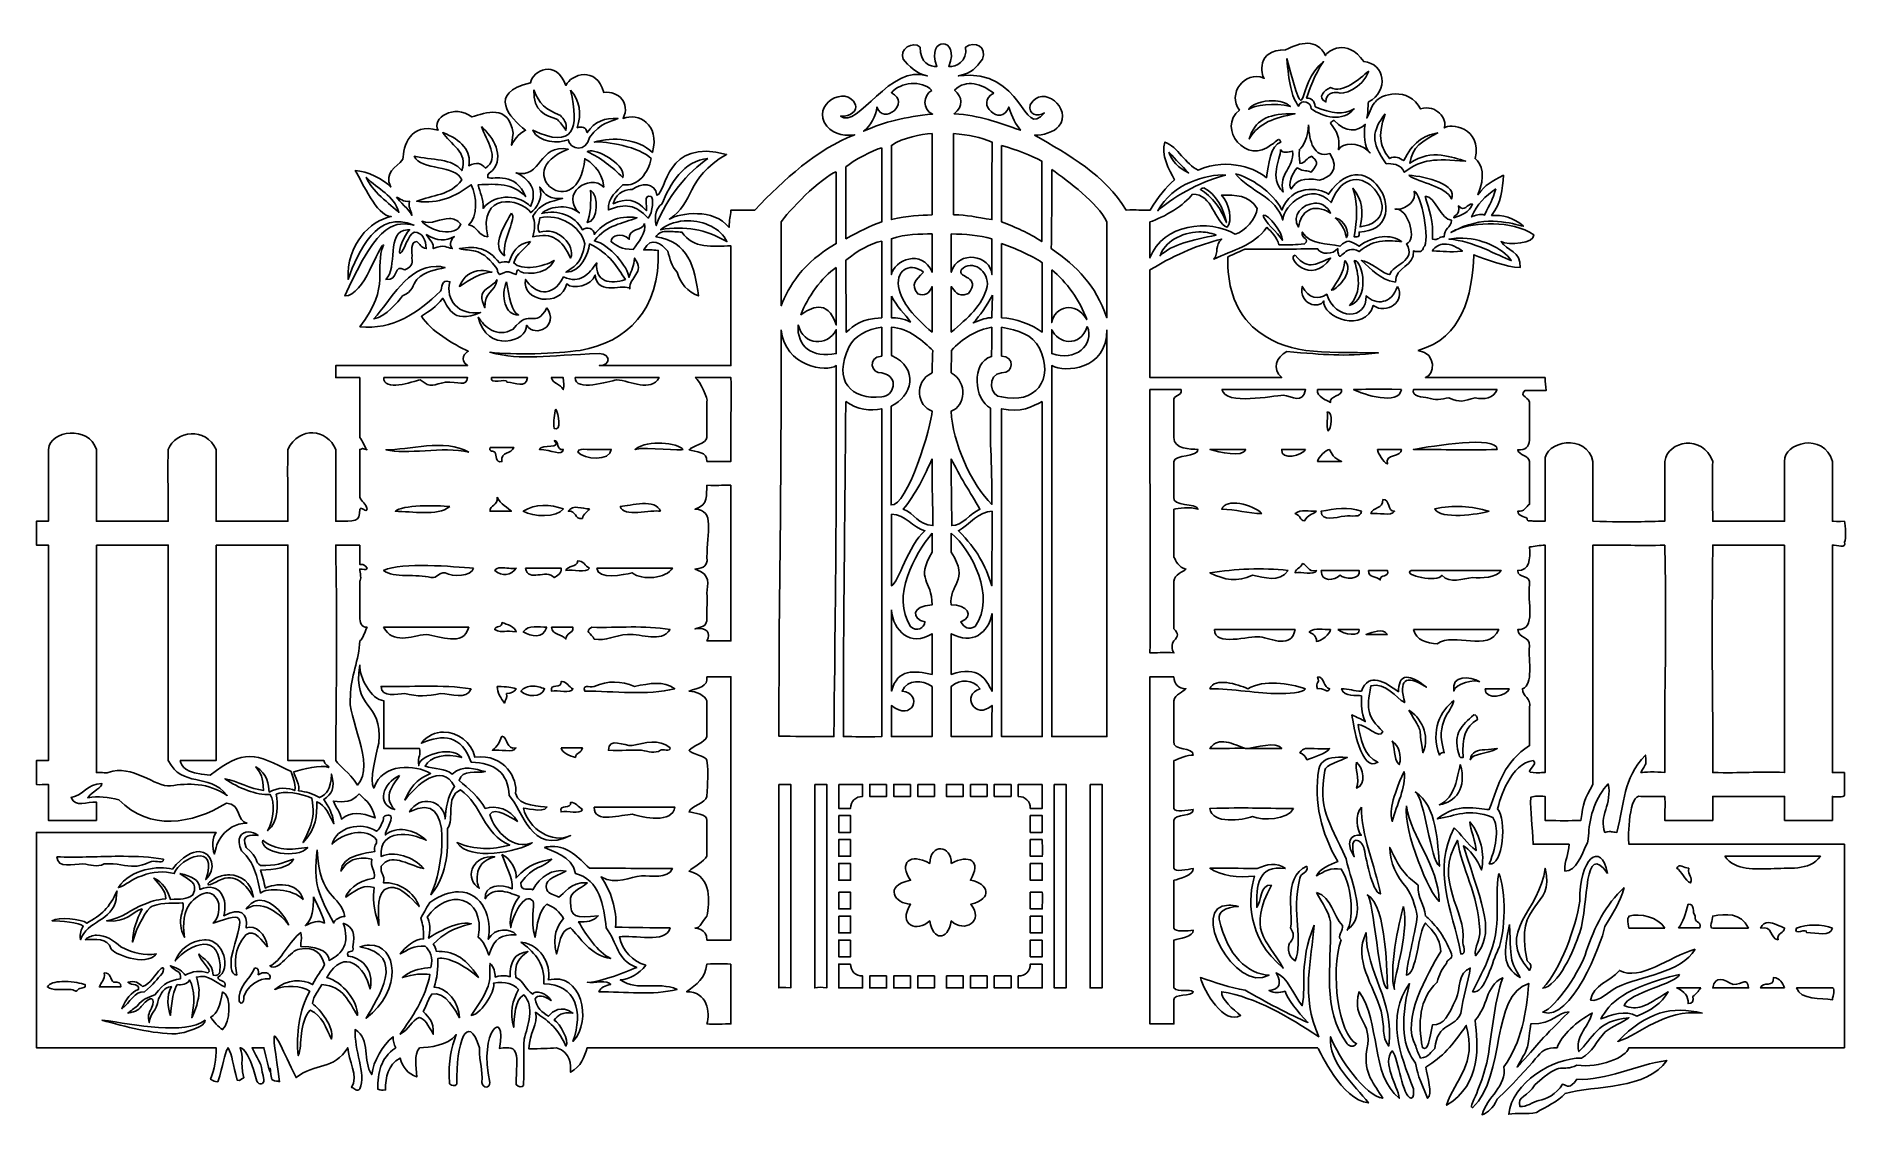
# Model space of a CAD drawing. Header units: centimetres. Extents: x -10.8 to 9.2, y -5.7 to 6.2.
import ezdxf

# ---------------------------------------------------------------- set-up
doc = ezdxf.new("R2010")
doc.units = ezdxf.units.CM
doc.header["$MEASUREMENT"] = 0
doc.layers.add('Layer 1', color=7, linetype='Continuous')

msp = doc.modelspace()

# ---------------------------------------------------------------- linework, layer by layer
at = {"layer": 'Layer 1'}
for points, knots in [([(2.97452, 6.04748), (2.64131, 6.05225), (2.70857, 5.7637), (2.73391, 5.73576), (2.73391, 5.73576), (2.73564, 5.73505), (2.73715, 5.73405), (2.73888, 5.73328), (2.73888, 5.73328), (2.73761, 5.7319), (2.73594, 5.73354), (2.73391, 5.73576), (2.73391, 5.73576), (2.52105, 5.82395), (2.32641, 5.55335), (2.46437, 5.38188), (2.46437, 5.38188), (2.20906, 5.18232), (2.54494, 4.76255), (2.81743, 5.00072), (2.81743, 5.00072), (2.85235, 4.99675), (2.89666, 5.10737), (2.92243, 5.02718), (2.92243, 5.02718), (2.80625, 4.99755), (2.78452, 4.77107), (2.76142, 4.63345), (2.76142, 4.63345), (2.65952, 4.72331), (2.35503, 4.86597), (2.00631, 4.71772), (2.00631, 4.71772), (1.86767, 4.78014), (1.78272, 4.97766), (1.64003, 5.02718), (1.64003, 5.02718), (1.59076, 4.88647), (1.69013, 4.72617), (1.74503, 4.6088), (1.74503, 4.6088), (1.65187, 4.52557), (1.56521, 4.42476), (1.47797, 4.27559), (1.47797, 4.27559), (1.37115, 4.26969), (1.33495, 4.28208), (1.21091, 4.27642), (1.21091, 4.27642), (0.98322, 4.66239), (0.57685, 4.88418), (0.20136, 5.10572), (0.20136, 5.10572), (0.28487, 5.09663), (0.42224, 5.14183), (0.47007, 5.20246), (0.47007, 5.20246), (0.62431, 5.39795), (0.28487, 5.67871), (0.15257, 5.44059), (0.15257, 5.44059), (0.12245, 5.33484), (0.23384, 5.29876), (0.30967, 5.34964), (0.30967, 5.34964), (0.05939, 5.0445), (0.09341, 5.85179), (-0.64118, 5.75809), (-0.64118, 5.75809), (-0.47808, 5.79922), (-0.45781, 5.84116), (-0.37411, 5.94247), (-0.37411, 5.94247), (-0.32368, 6.07559), (-0.45597, 6.15496), (-0.5618, 6.07559), (-0.5618, 6.07559), (-0.54032, 5.92641), (-0.66872, 5.84655), (-0.74701, 5.86392), (-0.74701, 5.86392), (-0.61141, 6.19465), (-1.00746, 6.19796), (-0.8793, 5.86392), (-0.8793, 5.86392), (-0.95562, 5.85979), (-1.06256, 5.90055), (-1.06451, 6.07559), (-1.06451, 6.07559), (-1.14388, 6.15496), (-1.30263, 6.04913), (-1.24972, 5.9433), (-1.24972, 5.9433), (-1.19748, 5.87441), (-1.09541, 5.78187), (-0.98513, 5.75809), (-0.98513, 5.75809), (-1.38807, 5.90922), (-1.75436, 5.1613), (-1.94342, 5.31491), (-1.94342, 5.31491), (-1.83227, 5.29972), (-1.75306, 5.37995), (-1.77888, 5.44059), (-1.77888, 5.44059), (-1.87707, 5.67113), (-2.28159, 5.44059), (-2.09638, 5.20246), (-2.09638, 5.20246), (-2.0173, 5.10079), (-1.85992, 5.09407), (-1.78632, 5.10903), (-1.78632, 5.10903), (-2.2043, 4.9503), (-2.56755, 4.61369), (-2.89013, 4.27642), (-2.89013, 4.27642), (-2.99478, 4.27642), (-3.05008, 4.27642), (-3.15472, 4.27642), (-3.15472, 4.27642), (-3.15585, 4.19815), (-3.1747, 4.17456), (-3.17539, 4.08377), (-3.17539, 4.08377), (-3.3461, 4.29882), (-3.71922, 4.24443), (-3.83437, 4.17555), (-3.83437, 4.17555), (-3.54931, 4.35727), (-3.66974, 4.62088), (-3.20267, 4.89158), (-3.20267, 4.89158), (-3.88108, 5.07381), (-3.86398, 4.47588), (-3.97162, 4.44013), (-3.97162, 4.44013), (-3.98965, 4.58945), (-4.15465, 4.5735), (-4.2453, 4.5038), (-4.2453, 4.5038), (-4.3, 4.50121), (-4.41208, 4.49186), (-4.45531, 4.3467), (-4.45531, 4.3467), (-4.31611, 4.40582), (-4.19706, 4.40453), (-4.08903, 4.26815), (-4.08903, 4.26815), (-4.07318, 4.32205), (-4.13067, 4.45004), (-4.03611, 4.42525), (-4.03611, 4.42525), (-4.00945, 4.41322), (-4.01607, 4.25209), (-4.06753, 4.18795), (-4.06753, 4.18795), (-4.21366, 4.33313), (-4.31657, 4.35648), (-4.5074, 4.27725), (-4.5074, 4.27725), (-4.5241, 4.41605), (-4.40412, 4.48843), (-4.3503, 4.55671), (-4.3503, 4.55671), (-4.17792, 4.52875), (-4.06807, 4.6933), (-4.03611, 4.84445), (-4.03611, 4.84445), (-4.15535, 4.97244), (-4.53929, 5.04181), (-4.6645, 5.02718), (-4.6645, 5.02718), (-4.45622, 5.08942), (-4.18086, 5.06308), (-4.02123, 4.91308), (-4.02123, 4.91308), (-3.93502, 5.2308), (-4.18266, 5.35544), (-4.34534, 5.28845), (-4.34534, 5.28845), (-4.26616, 5.46023), (-4.38876, 5.59145), (-4.55949, 5.57701), (-4.55949, 5.57701), (-4.63901, 5.87446), (-4.92321, 5.77611), (-4.97786, 5.65474), (-4.97786, 5.65474), (-5.08736, 5.94734), (-5.34426, 5.8236), (-5.3706, 5.68119), (-5.3706, 5.68119), (-5.84867, 5.57371), (-5.6027, 5.29574), (-5.42269, 5.15781), (-5.42269, 5.15781), (-5.60115, 5.07641), (-5.59065, 4.84769), (-5.56243, 5.12557), (-5.56243, 5.12557), (-5.60836, 5.45504), (-5.86903, 5.34925), (-6.01635, 5.30499), (-6.01635, 5.30499), (-6.21366, 5.45605), (-6.46663, 5.28732), (-6.3909, 5.15781), (-6.3909, 5.15781), (-6.70349, 5.24939), (-6.77503, 4.97881), (-6.77868, 4.83701), (-6.77868, 4.83701), (-6.85311, 4.7391), (-6.99168, 4.69872), (-6.91428, 4.53026), (-6.91428, 4.53026), (-6.98585, 4.61307), (-7.17778, 4.70892), (-7.30619, 4.71298), (-7.30619, 4.71298), (-7.21868, 4.57654), (-7.0786, 4.21814), (-6.90767, 4.20366), (-6.90767, 4.20366), (-7.14408, 4.16074), (-7.40299, 3.89349), (-7.38474, 3.50996), (-7.38474, 3.50996), (-7.27252, 3.82273), (-7.06287, 4.28665), (-6.65714, 4.1094), (-6.65714, 4.1094), (-6.8506, 4.13892), (-7.04027, 4.19131), (-7.41947, 3.3264), (-7.41947, 3.3264), (-7.20369, 3.33029), (-7.05106, 3.88893), (-6.99283, 3.88947), (-6.99283, 3.88947), (-7.10366, 3.63145), (-6.90522, 3.43673), (-7.25411, 2.98658), (-7.25411, 2.98658), (-6.8919, 2.94962), (-6.61372, 3.13631), (-6.36444, 3.37932), (-6.36444, 3.37932), (-6.34251, 3.41057), (-6.35927, 3.51848), (-6.26027, 3.4835), (-6.26027, 3.4835), (-6.31237, 3.28214), (-6.16555, 3.1075), (-5.92044, 3.14367), (-5.92044, 3.14367), (-6.24665, 2.99979), (-6.2868, 3.23104), (-6.33881, 3.30077), (-6.33881, 3.30077), (-6.4188, 3.20357), (-6.47359, 3.16413), (-6.57446, 3.10233), (-6.57446, 3.10233), (-6.47561, 2.94425), (-6.218, 2.78874), (-6.05769, 2.71538), (-6.05769, 2.71538), (-6.08254, 2.70421), (-6.16374, 2.62341), (-6.06513, 2.55663), (-6.06513, 2.55663), (-6.5448, 2.55663), (-7.04076, 2.55663), (-7.52034, 2.55663), (-7.52034, 2.55663), (-7.52034, 2.48691), (-7.52034, 2.49411), (-7.52034, 2.42434), (-7.52034, 2.42434), (-7.43319, 2.42434), (-7.34294, 2.42434), (-7.25576, 2.42434), (-7.25576, 2.42434), (-7.25576, 2.25774), (-7.25576, 2.02746), (-7.25576, 1.76288), (-7.25576, 1.76288), (-7.22483, 1.72409), (-7.20749, 1.66424), (-7.17556, 1.62645), (-7.17556, 1.62645), (-7.25901, 1.64884), (-7.20589, 1.6417), (-7.25576, 1.63059), (-7.25576, 1.63059), (-7.25576, 1.44742), (-7.25576, 1.28449), (-7.25576, 1.10142), (-7.25576, 1.10142), (-7.23988, 1.05623), (-7.18225, 1.02673), (-7.17556, 0.97244), (-7.17556, 0.97244), (-7.17948, 0.92396), (-7.23973, 1.00538), (-7.25576, 0.96913), (-7.25576, 0.96913), (-7.25326, 0.82103), (-7.3057, 0.84), (-7.52034, 0.83684), (-7.52034, 0.83684), (-7.51604, 1.15519), (-7.52336, 1.20846), (-7.52034, 1.63059), (-7.52034, 1.63059), (-7.61769, 1.85831), (-7.92103, 1.89112), (-8.04951, 1.63059), (-8.04951, 1.63059), (-8.05695, 1.29989), (-8.04795, 1.25587), (-8.04951, 0.83684), (-8.04951, 0.83684), (-8.40931, 0.83778), (-8.51185, 0.83647), (-8.84326, 0.83684), (-8.84326, 0.83684), (-8.84326, 1.08975), (-8.84326, 1.37767), (-8.84326, 1.63059), (-8.84326, 1.63059), (-8.95459, 1.88192), (-9.29211, 1.83598), (-9.37243, 1.63059), (-9.37243, 1.63059), (-9.38166, 1.2049), (-9.36692, 1.16866), (-9.37243, 0.83684), (-9.37243, 0.83684), (-9.71688, 0.84037), (-9.81925, 0.83379), (-10.16618, 0.83684), (-10.16618, 0.83684), (-10.16618, 1.08975), (-10.16618, 1.37767), (-10.16618, 1.63059), (-10.16618, 1.63059), (-10.24583, 1.89926), (-10.68183, 1.84145), (-10.69534, 1.63059), (-10.69534, 1.63059), (-10.69534, 1.37767), (-10.69534, 1.08975), (-10.69534, 0.83684), (-10.69534, 0.83684), (-10.74835, 0.83935), (-10.79157, 0.83685), (-10.82763, 0.83684), (-10.82763, 0.83684), (-10.83076, 0.7531), (-10.82698, 0.66803), (-10.82763, 0.57225), (-10.82763, 0.57225), (-10.77668, 0.57), (-10.73259, 0.57621), (-10.69534, 0.57225), (-10.69534, 0.57225), (-10.69534, -0.28235), (-10.69534, -0.95444), (-10.69534, -1.809), (-10.69534, -1.809), (-10.74356, -1.80977), (-10.7836, -1.81131), (-10.82763, -1.809), (-10.82763, -1.809), (-10.82763, -1.88485), (-10.82523, -1.96411), (-10.82763, -2.07358), (-10.82763, -2.07358), (-10.7919, -2.08002), (-10.73731, -2.07101), (-10.69534, -2.07358), (-10.69534, -2.07358), (-10.69534, -2.20587), (-10.69534, -2.33816), (-10.69534, -2.47045), (-10.69534, -2.47045), (-10.50349, -2.47045), (-10.35805, -2.47045), (-10.16618, -2.47045), (-10.16618, -2.47045), (-10.16652, -2.36387), (-10.16618, -2.41694), (-10.16618, -2.26755), (-10.16618, -2.26755), (-10.26918, -2.26141), (-10.3972, -2.3334), (-10.44564, -2.2191), (-10.44564, -2.2191), (-10.30795, -2.19108), (-10.26925, -2.06425), (-10.10582, -2.062), (-10.10582, -2.062), (-10.10225, -2.1145), (-10.20186, -2.14006), (-10.26043, -2.22075), (-10.26043, -2.22075), (-10.14648, -2.19753), (-10.03277, -2.21364), (-9.9173, -2.24142), (-9.9173, -2.24142), (-9.57794, -2.59347), (-9.10998, -2.51033), (-8.72833, -2.28111), (-8.72833, -2.28111), (-8.55992, -2.29102), (-8.61491, -2.48593), (-8.50343, -2.50022), (-8.50343, -2.50022), (-8.75685, -2.51342), (-8.84742, -2.72761), (-8.8598, -2.84252), (-8.8598, -2.84252), (-8.8914, -2.77479), (-8.88886, -2.65639), (-8.84326, -2.60275), (-8.84326, -2.60275), (-9.7693, -2.60275), (-9.90159, -2.60275), (-10.82763, -2.60275), (-10.82763, -2.60275), (-10.82763, -3.36139), (-10.82763, -4.22533), (-10.82763, -4.984), (-10.82763, -4.984), (-9.90159, -4.984), (-9.7693, -4.984), (-8.84326, -4.984), (-8.84326, -4.984), (-8.84326, -5.11629), (-8.86173, -5.21404), (-8.90362, -5.33209), (-8.90362, -5.33209), (-8.86414, -5.35617), (-8.86645, -5.35638), (-8.82424, -5.35855), (-8.82424, -5.35855), (-8.76273, -5.17302), (-8.75892, -5.06393), (-8.71097, -4.984), (-8.71097, -4.984), (-8.66428, -5.07102), (-8.65567, -5.16077), (-8.6101, -5.34366), (-8.6101, -5.34366), (-8.57667, -5.3532), (-8.56787, -5.33387), (-8.53816, -5.31472), (-8.53816, -5.31472), (-8.58305, -5.11729), (-8.52837, -5.09764), (-8.57868, -4.984), (-8.57868, -4.984), (-8.57868, -4.984), (-8.49043, -4.96588), (-8.39264, -5.35276), (-8.39264, -5.35276), (-8.37363, -5.40214), (-8.30872, -5.39042), (-8.31409, -5.33788), (-8.31409, -5.33788), (-8.37815, -5.06145), (-8.31409, -5.24858), (-8.44638, -4.984), (-8.44638, -4.984), (-8.354, -4.984), (-8.38941, -4.984), (-8.31409, -4.984), (-8.31409, -4.984), (-8.18511, -5.55663), (-8.27972, -4.98298), (-8.22893, -5.33291), (-8.22893, -5.33291), (-8.1838, -5.36323), (-8.16405, -5.34426), (-8.14377, -5.35855), (-8.14377, -5.35855), (-8.22705, -4.7137), (-8.26682, -4.67341), (-7.95939, -5.31307), (-7.95939, -5.31307), (-7.74923, -5.15019), (-7.53842, -5.23228), (-7.38805, -4.984), (-7.38805, -4.984), (-7.38419, -5.12055), (-7.26264, -5.29756), (-7.34588, -5.42304), (-7.34588, -5.42304), (-7.31413, -5.43429), (-7.28178, -5.47661), (-7.25411, -5.43709), (-7.25411, -5.43709), (-7.18357, -5.26983), (-7.32008, -5.0063), (-7.30702, -4.78308), (-7.30702, -4.78308), (-7.13154, -4.89069), (-7.22748, -5.1317), (-7.12347, -5.28), (-7.12347, -5.28), (-7.10611, -5.1339), (-7.00498, -4.9557), (-6.88782, -4.86163), (-6.88782, -4.86163), (-6.88941, -4.91421), (-6.87687, -4.94171), (-6.85888, -4.984), (-6.85888, -4.984), (-7.03151, -5.10239), (-7.05328, -5.2576), (-7.05732, -5.44123), (-7.05732, -5.44123), (-7.02123, -5.45382), (-7.01452, -5.45447), (-6.97133, -5.45032), (-6.97133, -5.45032), (-6.97032, -5.30508), (-6.94552, -5.17429), (-6.8101, -5.09727), (-6.8101, -5.09727), (-6.78168, -5.19956), (-6.7223, -5.27137), (-6.62655, -5.30646), (-6.62655, -5.30646), (-6.62488, -5.17723), (-6.66852, -5.07125), (-6.5943, -4.984), (-6.5943, -4.984), (-6.4896, -4.97766), (-6.28364, -4.965), (-6.18916, -4.83847), (-6.18916, -4.83847), (-6.24638, -5.00103), (-6.27939, -5.1039), (-6.2644, -5.3817), (-6.2644, -5.3817), (-6.23331, -5.40554), (-6.20602, -5.41226), (-6.18172, -5.385), (-6.18172, -5.385), (-6.19636, -4.93508), (-6.06359, -4.57062), (-5.93284, -4.984), (-5.93284, -4.984), (-5.93474, -5.16663), (-5.89428, -5.21717), (-5.90556, -5.36764), (-5.90556, -5.36764), (-5.8986, -5.43059), (-5.81711, -5.43828), (-5.81791, -5.36764), (-5.81791, -5.36764), (-5.95176, -4.79474), (-5.62565, -4.5266), (-5.71125, -4.99226), (-5.71125, -4.99226), (-5.4836, -4.94833), (-5.51816, -5.05359), (-5.52935, -5.39162), (-5.52935, -5.39162), (-5.49759, -5.42465), (-5.46592, -5.41836), (-5.44585, -5.39989), (-5.44585, -5.39989), (-5.43997, -5.07146), (-5.44163, -5.04719), (-5.44088, -4.89056), (-5.44088, -4.89056), (-5.39988, -4.73763), (-5.31848, -4.53139), (-5.44254, -4.40026), (-5.44254, -4.40026), (-5.5401, -4.43804), (-5.55295, -4.66475), (-5.55416, -4.75662), (-5.55416, -4.75662), (-5.60755, -4.60343), (-5.56309, -4.45485), (-5.50207, -4.33825), (-5.50207, -4.33825), (-5.55808, -4.28097), (-5.64195, -4.24843), (-5.77657, -4.26962), (-5.77657, -4.26962), (-5.74719, -4.31871), (-5.89322, -4.60645), (-6.02462, -4.62598), (-6.02462, -4.62598), (-5.77023, -4.26789), (-5.82817, -4.2319), (-5.81543, -4.05051), (-5.81543, -4.05051), (-5.77156, -4.09244), (-5.76239, -4.15093), (-5.75921, -4.20265), (-5.75921, -4.20265), (-5.66089, -4.17369), (-5.62501, -4.19158), (-5.5955, -4.19934), (-5.5955, -4.19934), (-5.59931, -4.03647), (-5.54475, -3.93595), (-5.39706, -3.91987), (-5.39706, -3.91987), (-5.49639, -3.98883), (-5.55135, -4.05731), (-5.53101, -4.20844), (-5.53101, -4.20844), (-5.43799, -4.24393), (-5.42939, -4.3447), (-5.34497, -4.39034), (-5.34497, -4.39034), (-5.31994, -4.34187), (-5.18966, -4.37746), (-5.1424, -4.46144), (-5.1424, -4.46144), (-5.22293, -4.40299), (-5.29367, -4.39502), (-5.31851, -4.44325), (-5.31851, -4.44325), (-5.30732, -4.53657), (-5.2356, -4.5963), (-5.17051, -4.6359), (-5.17051, -4.6359), (-5.11765, -4.57513), (-5.03551, -4.51016), (-4.90014, -4.59952), (-4.90014, -4.59952), (-5.02527, -4.58396), (-5.06493, -4.62656), (-5.10933, -4.67807), (-5.10933, -4.67807), (-5.03889, -4.71284), (-4.9402, -4.90854), (-4.97704, -4.96581), (-4.97704, -4.96581), (-5.08821, -4.72592), (-5.18705, -4.68811), (-5.31273, -4.59208), (-5.31273, -4.59208), (-5.27861, -4.72311), (-5.38389, -4.81719), (-5.38714, -4.9964), (-5.38714, -4.9964), (-5.25058, -4.99344), (-5.1749, -4.99311), (-5.08287, -4.98565), (-5.08287, -4.98565), (-4.9161, -5.03576), (-4.92715, -5.17708), (-4.92577, -5.25354), (-4.92577, -5.25354), (-4.80938, -5.19334), (-4.77685, -5.0812), (-4.74222, -4.984), (-4.74222, -4.984), (-0.64118, -4.984), (-0.50888, -4.984), (3.32757, -4.984), (3.32757, -4.984), (3.36189, -5.02602), (3.58684, -5.55772), (3.88981, -5.59419), (3.88981, -5.59419), (3.74424, -5.39476), (3.43822, -5.15027), (3.47144, -4.86163), (3.47144, -4.86163), (3.55453, -5.09225), (3.85888, -5.51977), (4.04691, -5.54127), (4.04691, -5.54127), (3.96019, -5.38491), (3.82699, -5.28083), (3.87179, -5.00347), (3.87179, -5.00347), (3.94329, -4.67228), (3.70213, -4.69405), (3.78563, -4.36388), (3.78563, -4.36388), (4.02806, -4.69853), (3.90472, -5.28056), (4.23046, -5.54127), (4.23046, -5.54127), (4.20954, -5.39999), (4.03614, -5.15341), (4.15192, -5.0179), (4.15192, -5.0179), (4.23069, -5.12631), (4.25888, -5.515), (4.3611, -5.54127), (4.3611, -5.54127), (4.39547, -5.53693), (4.39033, -5.47805), (4.38673, -5.43709), (4.38673, -5.43709), (4.23438, -5.04978), (4.08121, -4.64735), (4.34225, -4.27451), (4.34225, -4.27451), (4.22964, -4.73372), (4.27719, -4.98593), (4.41078, -5.15455), (4.41078, -5.15455), (4.42548, -5.24698), (4.45103, -5.33), (4.54383, -5.54127), (4.54383, -5.54127), (4.6036, -5.49653), (4.54015, -5.3075), (4.5226, -5.19903), (4.5226, -5.19903), (4.70837, -5.08167), (4.81915, -4.96046), (4.97064, -4.73657), (4.97064, -4.73657), (5.09201, -5.17396), (4.84613, -5.32494), (4.75302, -5.61982), (4.75302, -5.61982), (5.14431, -5.38231), (5.10228, -4.94961), (5.06721, -4.67807), (5.06721, -4.67807), (5.21421, -4.53078), (5.17547, -4.30524), (5.37297, -4.2092), (5.37297, -4.2092), (5.28257, -4.48384), (5.26846, -4.70793), (5.22431, -4.99226), (5.22431, -4.99226), (5.2001, -5.20785), (5.1206, -5.39735), (5.04075, -5.59419), (5.04075, -5.59419), (5.03157, -5.61927), (5.01178, -5.63803), (5.04075, -5.64628), (5.04075, -5.64628), (5.41284, -5.28275), (5.23701, -4.40248), (5.66087, -4.27293), (5.66087, -4.27293), (5.6338, -4.58573), (5.58324, -4.92984), (5.38554, -5.19318), (5.38554, -5.19318), (5.42474, -5.40675), (5.19633, -5.5277), (5.14576, -5.72483), (5.14576, -5.72483), (5.21513, -5.69321), (5.25829, -5.66242), (5.31288, -5.55089), (5.31288, -5.55089), (5.85846, -5.02974), (5.74194, -4.99414), (5.97341, -4.984), (5.97341, -4.984), (6.02178, -4.84802), (6.1943, -4.68777), (6.36162, -4.60071), (6.36162, -4.60071), (6.30678, -4.7758), (6.16594, -4.86965), (6.21573, -5.02554), (6.21573, -5.02554), (6.35801, -4.89679), (6.41687, -4.6759), (6.76798, -4.65244), (6.76798, -4.65244), (6.69286, -4.70544), (6.58656, -4.74567), (6.50588, -4.80871), (6.50588, -4.80871), (6.40642, -4.91124), (6.36449, -5.03472), (6.2446, -5.09727), (6.2446, -5.09727), (5.93657, -5.09201), (5.47324, -5.37156), (5.44031, -5.71881), (5.44031, -5.71881), (5.52764, -5.6992), (5.63399, -5.72319), (5.74769, -5.69837), (5.74769, -5.69837), (5.85266, -5.62896), (5.97871, -5.5876), (6.06267, -5.48839), (6.06267, -5.48839), (6.39408, -5.40055), (6.97179, -5.44517), (7.18636, -5.1229), (7.18636, -5.1229), (6.84895, -5.17524), (6.51249, -5.34806), (6.19252, -5.33209), (6.19252, -5.33209), (6.11243, -5.44538), (6.08881, -5.40448), (6.03542, -5.385), (6.03542, -5.385), (5.96072, -5.50195), (5.85618, -5.55042), (5.77332, -5.56773), (5.77332, -5.56773), (5.69899, -5.58521), (5.64086, -5.63995), (5.56171, -5.63265), (5.56171, -5.63265), (5.52975, -5.51577), (5.65565, -5.52237), (5.72883, -5.3938), (5.72883, -5.3938), (6.04131, -5.10492), (6.016, -5.26695), (6.19252, -5.17499), (6.19252, -5.17499), (6.43775, -5.21438), (6.73912, -5.08831), (6.76716, -4.984), (6.76716, -4.984), (7.82549, -4.984), (7.95778, -4.984), (9.14841, -4.984), (9.14841, -4.984), (9.14841, -3.79337), (9.14841, -3.66108), (9.14841, -2.73504), (9.14841, -2.73504), (7.95778, -2.73504), (7.82549, -2.73504), (6.76716, -2.73504), (6.76716, -2.73504), (6.75366, -2.65743), (6.7687, -2.16017), (6.89945, -2.20587), (6.89945, -2.20587), (7.03174, -2.20587), (7.03174, -2.20587), (7.16403, -2.20587), (7.16403, -2.20587), (7.17118, -2.29477), (7.16403, -2.33816), (7.16403, -2.47045), (7.16403, -2.47045), (7.35585, -2.47045), (7.5014, -2.47045), (7.6932, -2.47045), (7.6932, -2.47045), (7.6932, -2.33816), (7.6932, -2.20587), (7.6932, -2.20587), (7.6932, -2.20587), (7.91122, -2.20587), (8.26896, -2.20587), (8.48695, -2.20587), (8.48695, -2.20587), (8.48695, -2.30181), (8.48695, -2.37457), (8.48695, -2.47045), (8.48695, -2.47045), (8.68753, -2.47045), (8.81556, -2.47045), (9.01612, -2.47045), (9.01612, -2.47045), (9.01612, -2.38327), (9.01612, -2.29316), (9.01612, -2.20587), (9.01612, -2.20587), (9.02476, -2.21451), (9.15793, -2.21539), (9.14841, -2.19264), (9.14841, -2.19264), (9.14841, -2.15777), (9.14841, -1.97619), (9.14841, -1.94129), (9.14841, -1.94129), (9.14841, -1.94129), (9.01612, -1.94129), (9.01612, -1.94129), (9.01612, -1.94129), (9.01612, -1.08674), (9.01612, -0.28235), (9.01612, 0.57225), (9.01612, 0.57225), (9.06258, 0.57826), (9.17484, 0.52749), (9.14841, 0.60615), (9.14841, 0.60615), (9.17103, 0.63852), (9.16158, 0.78668), (9.14841, 0.83684), (9.14841, 0.83684), (9.09136, 0.8321), (9.01612, 0.83684), (9.01612, 0.83684), (9.01612, 0.83684), (9.01612, 1.10142), (9.01612, 1.23371), (9.01612, 1.4983), (9.01612, 1.4983), (8.92023, 1.82863), (8.47274, 1.70187), (8.48695, 1.4983), (8.48695, 1.4983), (8.48695, 1.366), (8.48695, 1.10142), (8.48695, 0.83684), (8.48695, 0.83684), (8.22237, 0.83684), (7.95778, 0.83684), (7.6932, 0.83684), (7.6932, 0.83684), (7.69392, 1.09401), (7.68514, 1.24177), (7.6932, 1.4983), (7.6932, 1.4983), (7.58197, 1.80117), (7.19695, 1.7274), (7.16403, 1.4983), (7.16403, 1.4983), (7.16817, 1.1841), (7.16403, 1.10142), (7.16403, 0.83684), (7.16403, 0.83684), (6.97942, 0.8357), (6.7987, 0.81919), (6.37028, 0.83684), (6.37028, 0.83684), (6.37028, 1.10142), (6.37028, 1.23371), (6.37028, 1.4983), (6.37028, 1.4983), (6.30624, 1.81277), (5.82425, 1.72678), (5.84112, 1.4983), (5.84112, 1.4983), (5.84112, 1.23371), (5.84112, 1.10142), (5.84112, 0.83684), (5.84112, 0.83684), (5.79746, 0.83684), (5.75243, 0.83684), (5.70882, 0.83684), (5.70882, 0.83684), (5.67363, 0.85409), (5.64617, 0.81869), (5.64268, 0.86743), (5.64268, 0.86743), (5.60788, 0.89365), (5.54572, 0.89222), (5.5385, 0.94598), (5.5385, 0.94598), (5.61467, 0.93944), (5.62855, 0.99529), (5.66914, 1.02453), (5.66914, 1.02453), (5.66914, 1.18145), (5.66914, 1.33884), (5.66914, 1.49582), (5.66914, 1.49582), (5.65739, 1.57127), (5.5567, 1.55748), (5.5385, 1.62645), (5.5385, 1.62645), (5.62377, 1.61963), (5.66424, 1.65783), (5.66914, 1.73146), (5.66914, 1.73146), (5.66914, 1.86219), (5.66914, 1.99259), (5.66914, 2.12337), (5.66914, 2.12337), (5.68448, 2.21526), (5.54491, 2.20951), (5.61622, 2.28047), (5.61622, 2.28047), (5.69469, 2.28047), (5.77325, 2.28047), (5.85187, 2.28047), (5.85187, 2.28047), (5.85187, 2.34146), (5.84112, 2.36327), (5.84112, 2.42434), (5.84112, 2.42434), (5.20055, 2.42458), (5.25365, 2.42598), (4.5182, 2.42434), (4.5182, 2.42434), (4.61978, 2.45325), (4.65049, 2.68892), (4.43965, 2.7253), (4.43965, 2.7253), (4.92946, 2.86453), (5.03306, 3.32284), (5.05398, 3.78198), (5.05398, 3.78198), (5.19461, 3.72853), (5.41254, 3.64653), (5.56413, 3.64059), (5.56413, 3.64059), (5.57948, 3.8216), (5.41749, 3.8253), (5.35494, 3.92833), (5.35494, 3.92833), (5.43551, 3.88113), (5.72675, 3.90838), (5.71709, 4.00109), (5.71709, 4.00109), (5.46502, 4.17184), (5.05592, 4.13453), (4.87621, 4.06641), (4.87621, 4.06641), (4.85147, 4.05449), (4.82613, 4.04178), (4.80097, 4.02672), (4.80097, 4.02672), (4.81592, 4.04049), (4.84265, 4.05368), (4.87621, 4.06641), (4.87621, 4.06641), (5.19896, 4.22194), (5.48185, 4.12384), (5.60134, 4.09783), (5.60134, 4.09783), (5.49801, 4.19454), (5.36362, 4.22574), (5.24994, 4.21606), (5.24994, 4.21606), (5.35892, 4.35824), (5.36951, 4.50615), (5.3814, 4.66089), (5.3814, 4.66089), (5.24286, 4.58766), (5.19039, 4.56395), (5.09863, 4.44592), (5.09863, 4.44592), (5.18426, 4.64341), (5.14606, 4.78623), (5.06721, 4.84445), (5.06721, 4.84445), (5.15175, 5.19048), (4.78428, 5.24205), (4.72739, 5.18427), (4.72739, 5.18427), (4.7649, 5.28039), (4.638, 5.45111), (4.46528, 5.39346), (4.46528, 5.39346), (4.34034, 5.64837), (4.01135, 5.55484), (3.96836, 5.47201), (3.96836, 5.47201), (3.93026, 5.44653), (3.91097, 5.36435), (3.87162, 5.29341), (3.87162, 5.29341), (3.89086, 5.39785), (3.87972, 5.42095), (3.88981, 5.47201), (3.88981, 5.47201), (4.11971, 5.58914), (4.07121, 5.90049), (3.83772, 5.91684), (3.83772, 5.91684), (3.65322, 6.18703), (3.43379, 6.03381), (3.41439, 5.98381), (3.41439, 5.98381), (3.31604, 6.1798), (3.13571, 6.12925), (2.97452, 6.04748)], [0, 0, 0, 0, 0.003663, 0.003663, 0.003663, 0.003663, 0.00732601, 0.00732601, 0.00732601, 0.00732601, 0.01098901, 0.01098901, 0.01098901, 0.01098901, 0.01465201, 0.01465201, 0.01465201, 0.01465201, 0.01831502, 0.01831502, 0.01831502, 0.01831502, 0.02197802, 0.02197802, 0.02197802, 0.02197802, 0.02564103, 0.02564103, 0.02564103, 0.02564103, 0.02930403, 0.02930403, 0.02930403, 0.02930403, 0.03296703, 0.03296703, 0.03296703, 0.03296703, 0.03663004, 0.03663004, 0.03663004, 0.03663004, 0.04029304, 0.04029304, 0.04029304, 0.04029304, 0.04395604, 0.04395604, 0.04395604, 0.04395604, 0.04761905, 0.04761905, 0.04761905, 0.04761905, 0.05128205, 0.05128205, 0.05128205, 0.05128205, 0.05494505, 0.05494505, 0.05494505, 0.05494505, 0.05860806, 0.05860806, 0.05860806, 0.05860806, 0.06227106, 0.06227106, 0.06227106, 0.06227106, 0.06593407, 0.06593407, 0.06593407, 0.06593407, 0.06959707, 0.06959707, 0.06959707, 0.06959707, 0.07326007, 0.07326007, 0.07326007, 0.07326007, 0.07692308, 0.07692308, 0.07692308, 0.07692308, 0.08058608, 0.08058608, 0.08058608, 0.08058608, 0.08424908, 0.08424908, 0.08424908, 0.08424908, 0.08791209, 0.08791209, 0.08791209, 0.08791209, 0.09157509, 0.09157509, 0.09157509, 0.09157509, 0.0952381, 0.0952381, 0.0952381, 0.0952381, 0.0989011, 0.0989011, 0.0989011, 0.0989011, 0.1025641, 0.1025641, 0.1025641, 0.1025641, 0.10622711, 0.10622711, 0.10622711, 0.10622711, 0.10989011, 0.10989011, 0.10989011, 0.10989011, 0.11355311, 0.11355311, 0.11355311, 0.11355311, 0.11721612, 0.11721612, 0.11721612, 0.11721612, 0.12087912, 0.12087912, 0.12087912, 0.12087912, 0.12454212, 0.12454212, 0.12454212, 0.12454212, 0.12820513, 0.12820513, 0.12820513, 0.12820513, 0.13186813, 0.13186813, 0.13186813, 0.13186813, 0.13553114, 0.13553114, 0.13553114, 0.13553114, 0.13919414, 0.13919414, 0.13919414, 0.13919414, 0.14285714, 0.14285714, 0.14285714, 0.14285714, 0.14652015, 0.14652015, 0.14652015, 0.14652015, 0.15018315, 0.15018315, 0.15018315, 0.15018315, 0.15384615, 0.15384615, 0.15384615, 0.15384615, 0.15750916, 0.15750916, 0.15750916, 0.15750916, 0.16117216, 0.16117216, 0.16117216, 0.16117216, 0.16483516, 0.16483516, 0.16483516, 0.16483516, 0.16849817, 0.16849817, 0.16849817, 0.16849817, 0.17216117, 0.17216117, 0.17216117, 0.17216117, 0.17582418, 0.17582418, 0.17582418, 0.17582418, 0.17948718, 0.17948718, 0.17948718, 0.17948718, 0.18315018, 0.18315018, 0.18315018, 0.18315018, 0.18681319, 0.18681319, 0.18681319, 0.18681319, 0.19047619, 0.19047619, 0.19047619, 0.19047619, 0.19413919, 0.19413919, 0.19413919, 0.19413919, 0.1978022, 0.1978022, 0.1978022, 0.1978022, 0.2014652, 0.2014652, 0.2014652, 0.2014652, 0.20512821, 0.20512821, 0.20512821, 0.20512821, 0.20879121, 0.20879121, 0.20879121, 0.20879121, 0.21245421, 0.21245421, 0.21245421, 0.21245421, 0.21611722, 0.21611722, 0.21611722, 0.21611722, 0.21978022, 0.21978022, 0.21978022, 0.21978022, 0.22344322, 0.22344322, 0.22344322, 0.22344322, 0.22710623, 0.22710623, 0.22710623, 0.22710623, 0.23076923, 0.23076923, 0.23076923, 0.23076923, 0.23443223, 0.23443223, 0.23443223, 0.23443223, 0.23809524, 0.23809524, 0.23809524, 0.23809524, 0.24175824, 0.24175824, 0.24175824, 0.24175824, 0.24542125, 0.24542125, 0.24542125, 0.24542125, 0.24908425, 0.24908425, 0.24908425, 0.24908425, 0.25274725, 0.25274725, 0.25274725, 0.25274725, 0.25641026, 0.25641026, 0.25641026, 0.25641026, 0.26007326, 0.26007326, 0.26007326, 0.26007326, 0.26373626, 0.26373626, 0.26373626, 0.26373626, 0.26739927, 0.26739927, 0.26739927, 0.26739927, 0.27106227, 0.27106227, 0.27106227, 0.27106227, 0.27472527, 0.27472527, 0.27472527, 0.27472527, 0.27838828, 0.27838828, 0.27838828, 0.27838828, 0.28205128, 0.28205128, 0.28205128, 0.28205128, 0.28571429, 0.28571429, 0.28571429, 0.28571429, 0.28937729, 0.28937729, 0.28937729, 0.28937729, 0.29304029, 0.29304029, 0.29304029, 0.29304029, 0.2967033, 0.2967033, 0.2967033, 0.2967033, 0.3003663, 0.3003663, 0.3003663, 0.3003663, 0.3040293, 0.3040293, 0.3040293, 0.3040293, 0.30769231, 0.30769231, 0.30769231, 0.30769231, 0.31135531, 0.31135531, 0.31135531, 0.31135531, 0.31501832, 0.31501832, 0.31501832, 0.31501832, 0.31868132, 0.31868132, 0.31868132, 0.31868132, 0.32234432, 0.32234432, 0.32234432, 0.32234432, 0.32600733, 0.32600733, 0.32600733, 0.32600733, 0.32967033, 0.32967033, 0.32967033, 0.32967033, 0.33333333, 0.33333333, 0.33333333, 0.33333333, 0.33699634, 0.33699634, 0.33699634, 0.33699634, 0.34065934, 0.34065934, 0.34065934, 0.34065934, 0.34432234, 0.34432234, 0.34432234, 0.34432234, 0.34798535, 0.34798535, 0.34798535, 0.34798535, 0.35164835, 0.35164835, 0.35164835, 0.35164835, 0.35531136, 0.35531136, 0.35531136, 0.35531136, 0.35897436, 0.35897436, 0.35897436, 0.35897436, 0.36263736, 0.36263736, 0.36263736, 0.36263736, 0.36630037, 0.36630037, 0.36630037, 0.36630037, 0.36996337, 0.36996337, 0.36996337, 0.36996337, 0.37362637, 0.37362637, 0.37362637, 0.37362637, 0.37728938, 0.37728938, 0.37728938, 0.37728938, 0.38095238, 0.38095238, 0.38095238, 0.38095238, 0.38461538, 0.38461538, 0.38461538, 0.38461538, 0.38827839, 0.38827839, 0.38827839, 0.38827839, 0.39194139, 0.39194139, 0.39194139, 0.39194139, 0.3956044, 0.3956044, 0.3956044, 0.3956044, 0.3992674, 0.3992674, 0.3992674, 0.3992674, 0.4029304, 0.4029304, 0.4029304, 0.4029304, 0.40659341, 0.40659341, 0.40659341, 0.40659341, 0.41025641, 0.41025641, 0.41025641, 0.41025641, 0.41391941, 0.41391941, 0.41391941, 0.41391941, 0.41758242, 0.41758242, 0.41758242, 0.41758242, 0.42124542, 0.42124542, 0.42124542, 0.42124542, 0.42490842, 0.42490842, 0.42490842, 0.42490842, 0.42857143, 0.42857143, 0.42857143, 0.42857143, 0.43223443, 0.43223443, 0.43223443, 0.43223443, 0.43589744, 0.43589744, 0.43589744, 0.43589744, 0.43956044, 0.43956044, 0.43956044, 0.43956044, 0.44322344, 0.44322344, 0.44322344, 0.44322344, 0.44688645, 0.44688645, 0.44688645, 0.44688645, 0.45054945, 0.45054945, 0.45054945, 0.45054945, 0.45421245, 0.45421245, 0.45421245, 0.45421245, 0.45787546, 0.45787546, 0.45787546, 0.45787546, 0.46153846, 0.46153846, 0.46153846, 0.46153846, 0.46520147, 0.46520147, 0.46520147, 0.46520147, 0.46886447, 0.46886447, 0.46886447, 0.46886447, 0.47252747, 0.47252747, 0.47252747, 0.47252747, 0.47619048, 0.47619048, 0.47619048, 0.47619048, 0.47985348, 0.47985348, 0.47985348, 0.47985348, 0.48351648, 0.48351648, 0.48351648, 0.48351648, 0.48717949, 0.48717949, 0.48717949, 0.48717949, 0.49084249, 0.49084249, 0.49084249, 0.49084249, 0.49450549, 0.49450549, 0.49450549, 0.49450549, 0.4981685, 0.4981685, 0.4981685, 0.4981685, 0.5018315, 0.5018315, 0.5018315, 0.5018315, 0.50549451, 0.50549451, 0.50549451, 0.50549451, 0.50915751, 0.50915751, 0.50915751, 0.50915751, 0.51282051, 0.51282051, 0.51282051, 0.51282051, 0.51648352, 0.51648352, 0.51648352, 0.51648352, 0.52014652, 0.52014652, 0.52014652, 0.52014652, 0.52380952, 0.52380952, 0.52380952, 0.52380952, 0.52747253, 0.52747253, 0.52747253, 0.52747253, 0.53113553, 0.53113553, 0.53113553, 0.53113553, 0.53479853, 0.53479853, 0.53479853, 0.53479853, 0.53846154, 0.53846154, 0.53846154, 0.53846154, 0.54212454, 0.54212454, 0.54212454, 0.54212454, 0.54578755, 0.54578755, 0.54578755, 0.54578755, 0.54945055, 0.54945055, 0.54945055, 0.54945055, 0.55311355, 0.55311355, 0.55311355, 0.55311355, 0.55677656, 0.55677656, 0.55677656, 0.55677656, 0.56043956, 0.56043956, 0.56043956, 0.56043956, 0.56410256, 0.56410256, 0.56410256, 0.56410256, 0.56776557, 0.56776557, 0.56776557, 0.56776557, 0.57142857, 0.57142857, 0.57142857, 0.57142857, 0.57509158, 0.57509158, 0.57509158, 0.57509158, 0.57875458, 0.57875458, 0.57875458, 0.57875458, 0.58241758, 0.58241758, 0.58241758, 0.58241758, 0.58608059, 0.58608059, 0.58608059, 0.58608059, 0.58974359, 0.58974359, 0.58974359, 0.58974359, 0.59340659, 0.59340659, 0.59340659, 0.59340659, 0.5970696, 0.5970696, 0.5970696, 0.5970696, 0.6007326, 0.6007326, 0.6007326, 0.6007326, 0.6043956, 0.6043956, 0.6043956, 0.6043956, 0.60805861, 0.60805861, 0.60805861, 0.60805861, 0.61172161, 0.61172161, 0.61172161, 0.61172161, 0.61538462, 0.61538462, 0.61538462, 0.61538462, 0.61904762, 0.61904762, 0.61904762, 0.61904762, 0.62271062, 0.62271062, 0.62271062, 0.62271062, 0.62637363, 0.62637363, 0.62637363, 0.62637363, 0.63003663, 0.63003663, 0.63003663, 0.63003663, 0.63369963, 0.63369963, 0.63369963, 0.63369963, 0.63736264, 0.63736264, 0.63736264, 0.63736264, 0.64102564, 0.64102564, 0.64102564, 0.64102564, 0.64468864, 0.64468864, 0.64468864, 0.64468864, 0.64835165, 0.64835165, 0.64835165, 0.64835165, 0.65201465, 0.65201465, 0.65201465, 0.65201465, 0.65567766, 0.65567766, 0.65567766, 0.65567766, 0.65934066, 0.65934066, 0.65934066, 0.65934066, 0.66300366, 0.66300366, 0.66300366, 0.66300366, 0.66666667, 0.66666667, 0.66666667, 0.66666667, 0.67032967, 0.67032967, 0.67032967, 0.67032967, 0.67399267, 0.67399267, 0.67399267, 0.67399267, 0.67765568, 0.67765568, 0.67765568, 0.67765568, 0.68131868, 0.68131868, 0.68131868, 0.68131868, 0.68498168, 0.68498168, 0.68498168, 0.68498168, 0.68864469, 0.68864469, 0.68864469, 0.68864469, 0.69230769, 0.69230769, 0.69230769, 0.69230769, 0.6959707, 0.6959707, 0.6959707, 0.6959707, 0.6996337, 0.6996337, 0.6996337, 0.6996337, 0.7032967, 0.7032967, 0.7032967, 0.7032967, 0.70695971, 0.70695971, 0.70695971, 0.70695971, 0.71062271, 0.71062271, 0.71062271, 0.71062271, 0.71428571, 0.71428571, 0.71428571, 0.71428571, 0.71794872, 0.71794872, 0.71794872, 0.71794872, 0.72161172, 0.72161172, 0.72161172, 0.72161172, 0.72527473, 0.72527473, 0.72527473, 0.72527473, 0.72893773, 0.72893773, 0.72893773, 0.72893773, 0.73260073, 0.73260073, 0.73260073, 0.73260073, 0.73626374, 0.73626374, 0.73626374, 0.73626374, 0.73992674, 0.73992674, 0.73992674, 0.73992674, 0.74358974, 0.74358974, 0.74358974, 0.74358974, 0.74725275, 0.74725275, 0.74725275, 0.74725275, 0.75091575, 0.75091575, 0.75091575, 0.75091575, 0.75457875, 0.75457875, 0.75457875, 0.75457875, 0.75824176, 0.75824176, 0.75824176, 0.75824176, 0.76190476, 0.76190476, 0.76190476, 0.76190476, 0.76556777, 0.76556777, 0.76556777, 0.76556777, 0.76923077, 0.76923077, 0.76923077, 0.76923077, 0.77289377, 0.77289377, 0.77289377, 0.77289377, 0.77655678, 0.77655678, 0.77655678, 0.77655678, 0.78021978, 0.78021978, 0.78021978, 0.78021978, 0.78388278, 0.78388278, 0.78388278, 0.78388278, 0.78754579, 0.78754579, 0.78754579, 0.78754579, 0.79120879, 0.79120879, 0.79120879, 0.79120879, 0.79487179, 0.79487179, 0.79487179, 0.79487179, 0.7985348, 0.7985348, 0.7985348, 0.7985348, 0.8021978, 0.8021978, 0.8021978, 0.8021978, 0.80586081, 0.80586081, 0.80586081, 0.80586081, 0.80952381, 0.80952381, 0.80952381, 0.80952381, 0.81318681, 0.81318681, 0.81318681, 0.81318681, 0.81684982, 0.81684982, 0.81684982, 0.81684982, 0.82051282, 0.82051282, 0.82051282, 0.82051282, 0.82417582, 0.82417582, 0.82417582, 0.82417582, 0.82783883, 0.82783883, 0.82783883, 0.82783883, 0.83150183, 0.83150183, 0.83150183, 0.83150183, 0.83516484, 0.83516484, 0.83516484, 0.83516484, 0.83882784, 0.83882784, 0.83882784, 0.83882784, 0.84249084, 0.84249084, 0.84249084, 0.84249084, 0.84615385, 0.84615385, 0.84615385, 0.84615385, 0.84981685, 0.84981685, 0.84981685, 0.84981685, 0.85347985, 0.85347985, 0.85347985, 0.85347985, 0.85714286, 0.85714286, 0.85714286, 0.85714286, 0.86080586, 0.86080586, 0.86080586, 0.86080586, 0.86446886, 0.86446886, 0.86446886, 0.86446886, 0.86813187, 0.86813187, 0.86813187, 0.86813187, 0.87179487, 0.87179487, 0.87179487, 0.87179487, 0.87545788, 0.87545788, 0.87545788, 0.87545788, 0.87912088, 0.87912088, 0.87912088, 0.87912088, 0.88278388, 0.88278388, 0.88278388, 0.88278388, 0.88644689, 0.88644689, 0.88644689, 0.88644689, 0.89010989, 0.89010989, 0.89010989, 0.89010989, 0.89377289, 0.89377289, 0.89377289, 0.89377289, 0.8974359, 0.8974359, 0.8974359, 0.8974359, 0.9010989, 0.9010989, 0.9010989, 0.9010989, 0.9047619, 0.9047619, 0.9047619, 0.9047619, 0.90842491, 0.90842491, 0.90842491, 0.90842491, 0.91208791, 0.91208791, 0.91208791, 0.91208791, 0.91575092, 0.91575092, 0.91575092, 0.91575092, 0.91941392, 0.91941392, 0.91941392, 0.91941392, 0.92307692, 0.92307692, 0.92307692, 0.92307692, 0.92673993, 0.92673993, 0.92673993, 0.92673993, 0.93040293, 0.93040293, 0.93040293, 0.93040293, 0.93406593, 0.93406593, 0.93406593, 0.93406593, 0.93772894, 0.93772894, 0.93772894, 0.93772894, 0.94139194, 0.94139194, 0.94139194, 0.94139194, 0.94505495, 0.94505495, 0.94505495, 0.94505495, 0.94871795, 0.94871795, 0.94871795, 0.94871795, 0.95238095, 0.95238095, 0.95238095, 0.95238095, 0.95604396, 0.95604396, 0.95604396, 0.95604396, 0.95970696, 0.95970696, 0.95970696, 0.95970696, 0.96336996, 0.96336996, 0.96336996, 0.96336996, 0.96703297, 0.96703297, 0.96703297, 0.96703297, 0.97069597, 0.97069597, 0.97069597, 0.97069597, 0.97435897, 0.97435897, 0.97435897, 0.97435897, 0.97802198, 0.97802198, 0.97802198, 0.97802198, 0.98168498, 0.98168498, 0.98168498, 0.98168498, 0.98534799, 0.98534799, 0.98534799, 0.98534799, 0.98901099, 0.98901099, 0.98901099, 0.98901099, 0.99267399, 0.99267399, 0.99267399, 0.99267399, 1, 1, 1, 1]), ([(2.98858, 5.95074), (3.22652, 5.06439), (3.08091, 5.6896), (3.39289, 5.91684), (3.39289, 5.91684), (3.291, 5.7691), (3.24093, 5.61384), (3.20603, 5.51335), (3.20603, 5.51335), (3.26153, 5.51634), (3.29288, 5.48667), (3.30194, 5.41826), (3.30194, 5.41826), (3.48564, 5.34118), (3.61152, 5.32601), (3.73272, 5.39346), (3.73272, 5.39346), (3.6048, 5.24269), (3.38233, 5.30491), (3.25729, 5.39594), (3.25729, 5.39594), (3.2627, 5.46526), (3.14509, 5.51351), (3.11756, 5.42405), (3.11756, 5.42405), (3.03533, 5.53261), (3.00977, 5.69237), (2.98858, 5.95074)], [0, 0, 0, 0, 0.125, 0.125, 0.125, 0.125, 0.25, 0.25, 0.25, 0.25, 0.375, 0.375, 0.375, 0.375, 0.5, 0.5, 0.5, 0.5, 0.625, 0.625, 0.625, 0.625, 0.75, 0.75, 0.75, 0.75, 1, 1, 1, 1]), ([(3.89312, 5.81266), (3.82175, 5.6119), (3.59948, 5.54428), (3.54999, 5.57619), (3.54999, 5.57619), (3.51239, 5.58034), (3.41385, 5.5721), (3.41935, 5.47201), (3.41935, 5.47201), (3.31561, 5.51407), (3.40111, 5.60729), (3.47144, 5.6291), (3.47144, 5.6291), (3.6057, 5.56048), (3.7861, 5.72404), (3.89312, 5.81266)], [0, 0, 0, 0, 0.2, 0.2, 0.2, 0.2, 0.4, 0.4, 0.4, 0.4, 0.6, 0.6, 0.6, 0.6, 1, 1, 1, 1]), ([(-4.92577, 5.60265), (-4.82441, 5.48314), (-4.8041, 5.34384), (-4.85218, 5.18593), (-4.85218, 5.18593), (-4.80174, 5.2043), (-4.75597, 5.19486), (-4.74304, 5.13218), (-4.74304, 5.13218), (-4.65995, 5.25611), (-4.54889, 5.29794), (-4.40322, 5.28845), (-4.40322, 5.28845), (-4.49386, 5.2437), (-4.58492, 5.25088), (-4.71659, 5.07927), (-4.71659, 5.07927), (-4.74717, 4.91337), (-4.9331, 4.93959), (-4.95223, 5.05363), (-4.95223, 5.05363), (-5.05962, 5.00838), (-5.2747, 5.02246), (-5.34497, 5.15781), (-5.34497, 5.15781), (-4.88827, 4.94632), (-4.82736, 5.17115), (-4.92577, 5.60265)], [0, 0, 0, 0, 0.125, 0.125, 0.125, 0.125, 0.25, 0.25, 0.25, 0.25, 0.375, 0.375, 0.375, 0.375, 0.5, 0.5, 0.5, 0.5, 0.625, 0.625, 0.625, 0.625, 0.75, 0.75, 0.75, 0.75, 1, 1, 1, 1]), ([(-5.33092, 5.60513), (-5.27862, 5.44956), (-5.20142, 5.38883), (-5.03822, 5.31987), (-5.03822, 5.31987), (-5.00508, 5.28716), (-4.9598, 5.23777), (-4.97869, 5.15781), (-4.97869, 5.15781), (-5.01315, 5.2133), (-5.04499, 5.24214), (-5.07129, 5.27688), (-5.07129, 5.27688), (-5.20135, 5.32532), (-5.34402, 5.36118), (-5.33092, 5.60513)], [0, 0, 0, 0, 0.2, 0.2, 0.2, 0.2, 0.4, 0.4, 0.4, 0.4, 0.6, 0.6, 0.6, 0.6, 1, 1, 1, 1]), ([(-0.93553, 5.59934), (-1.0322, 5.54784), (-1.043, 5.38295), (-0.92726, 5.33724), (-0.92726, 5.33724), (-1.23495, 5.30237), (-1.44793, 5.2593), (-1.68876, 5.14789), (-1.68876, 5.14789), (-1.617, 5.20109), (-1.54789, 5.31864), (-1.54076, 5.41413), (-1.54076, 5.41413), (-1.47624, 5.21), (-1.15646, 5.45744), (-1.38201, 5.57288), (-1.38201, 5.57288), (-1.28009, 5.69036), (-1.04822, 5.7181), (-0.93553, 5.59934)], [0, 0, 0, 0, 0.16666667, 0.16666667, 0.16666667, 0.16666667, 0.33333333, 0.33333333, 0.33333333, 0.33333333, 0.5, 0.5, 0.5, 0.5, 0.66666667, 0.66666667, 0.66666667, 0.66666667, 1, 1, 1, 1]), ([(-0.25092, 5.56709), (-0.46828, 5.45775), (-0.16856, 5.18615), (-0.08555, 5.41413), (-0.08555, 5.41413), (-0.04575, 5.29033), (-0.00839, 5.23028), (0.04426, 5.15781), (0.04426, 5.15781), (-0.21489, 5.25204), (-0.40191, 5.31781), (-0.6883, 5.34137), (-0.6883, 5.34137), (-0.58111, 5.42596), (-0.59644, 5.52509), (-0.68335, 5.60099), (-0.68335, 5.60099), (-0.55491, 5.73136), (-0.37675, 5.66769), (-0.25092, 5.56709)], [0, 0, 0, 0, 0.16666667, 0.16666667, 0.16666667, 0.16666667, 0.33333333, 0.33333333, 0.33333333, 0.33333333, 0.5, 0.5, 0.5, 0.5, 0.66666667, 0.66666667, 0.66666667, 0.66666667, 1, 1, 1, 1]), ([(2.83561, 5.48524), (2.90731, 5.48399), (2.97808, 5.46496), (3.02661, 5.41992), (3.02661, 5.41992), (2.84871, 5.46903), (2.62832, 5.4339), (2.5669, 5.39015), (2.5669, 5.39015), (2.59359, 5.44097), (2.71611, 5.48731), (2.83561, 5.48524)], [0, 0, 0, 0, 0.25, 0.25, 0.25, 0.25, 0.5, 0.5, 0.5, 0.5, 1, 1, 1, 1]), ([(3.02496, 5.34137), (3.04229, 5.34171), (3.06018, 5.34157), (3.0787, 5.34137), (3.0787, 5.34137), (2.8485, 5.29111), (2.68546, 5.25019), (2.57186, 5.06273), (2.57186, 5.06273), (2.6361, 5.26777), (2.765, 5.33623), (3.02496, 5.34137)], [0, 0, 0, 0, 0.25, 0.25, 0.25, 0.25, 0.5, 0.5, 0.5, 0.5, 1, 1, 1, 1]), ([(3.2267, 5.219), (3.23734, 5.02955), (3.28237, 4.8495), (3.464, 4.90067), (3.464, 4.90067), (3.58265, 4.72561), (3.45585, 4.62884), (3.34328, 4.60798), (3.34328, 4.60798), (3.17214, 4.63617), (3.0947, 4.6081), (3.03736, 4.50959), (3.03736, 4.50959), (2.994, 4.54845), (3.04238, 4.67907), (3.1002, 4.74192), (3.1002, 4.74192), (3.18594, 4.69627), (3.21165, 4.72047), (3.25481, 4.69479), (3.25481, 4.69479), (3.35584, 4.79994), (3.31205, 4.82268), (3.26226, 4.87008), (3.26226, 4.87008), (3.20814, 4.8545), (3.19203, 4.79596), (3.13162, 4.79153), (3.13162, 4.79153), (3.13197, 4.84756), (3.12143, 4.80761), (3.12665, 4.94697), (3.12665, 4.94697), (3.1735, 4.97769), (3.21886, 5.07927), (3.2267, 5.219)], [0, 0, 0, 0, 0.1, 0.1, 0.1, 0.1, 0.2, 0.2, 0.2, 0.2, 0.3, 0.3, 0.3, 0.3, 0.4, 0.4, 0.4, 0.4, 0.5, 0.5, 0.5, 0.5, 0.6, 0.6, 0.6, 0.6, 0.7, 0.7, 0.7, 0.7, 0.8, 0.8, 0.8, 0.8, 1, 1, 1, 1]), ([(3.51196, 5.26613), (3.63779, 5.12468), (3.77206, 5.14366), (3.85343, 5.22313), (3.85343, 5.22313), (3.84329, 5.19293), (3.82908, 5.00642), (3.88568, 4.92961), (3.88568, 4.92961), (3.77205, 5.03116), (3.60504, 5.02539), (3.55908, 4.94201), (3.55908, 4.94201), (3.57274, 5.08645), (3.54629, 5.13215), (3.47144, 5.23636), (3.47144, 5.23636), (3.48507, 5.25787), (3.49832, 5.26636), (3.51196, 5.26613)], [0, 0, 0, 0, 0.16666667, 0.16666667, 0.16666667, 0.16666667, 0.33333333, 0.33333333, 0.33333333, 0.33333333, 0.5, 0.5, 0.5, 0.5, 0.66666667, 0.66666667, 0.66666667, 0.66666667, 1, 1, 1, 1]), ([(4.07337, 5.34137), (3.9819, 5.07223), (4.02958, 4.97039), (4.12298, 4.84445), (4.12298, 4.84445), (4.18287, 4.88414), (4.23484, 4.84965), (4.28007, 4.82212), (4.28007, 4.82212), (4.373, 5.01819), (4.49357, 5.10239), (4.65545, 5.1297), (4.65545, 5.1297), (4.48288, 5.03808), (4.37313, 4.97871), (4.34787, 4.79401), (4.34787, 4.79401), (4.58933, 4.96341), (4.82358, 4.85097), (4.96303, 4.81799), (4.96303, 4.81799), (4.61549, 4.84038), (4.49191, 4.84755), (4.28586, 4.69479), (4.28586, 4.69479), (4.25041, 4.78603), (4.14044, 4.79426), (4.0866, 4.7874), (4.0866, 4.7874), (3.90981, 5.0324), (3.92857, 5.14534), (4.07337, 5.34137)], [0, 0, 0, 0, 0.11111111, 0.11111111, 0.11111111, 0.11111111, 0.22222222, 0.22222222, 0.22222222, 0.22222222, 0.33333333, 0.33333333, 0.33333333, 0.33333333, 0.44444444, 0.44444444, 0.44444444, 0.44444444, 0.55555556, 0.55555556, 0.55555556, 0.55555556, 0.66666667, 0.66666667, 0.66666667, 0.66666667, 0.77777778, 0.77777778, 0.77777778, 0.77777778, 1, 1, 1, 1]), ([(-5.91135, 5.19833), (-5.78044, 5.08162), (-5.65283, 4.87146), (-5.7898, 4.71298), (-5.7898, 4.71298), (-5.81031, 4.69079), (-5.85218, 4.68759), (-5.84189, 4.63444), (-5.84189, 4.63444), (-5.7679, 4.61115), (-5.53479, 4.7002), (-5.42352, 4.42525), (-5.42352, 4.42525), (-5.57157, 4.57889), (-5.73339, 4.56451), (-5.94607, 4.55589), (-5.94607, 4.55589), (-5.93074, 4.46658), (-5.88706, 4.40615), (-5.89398, 4.29461), (-5.89398, 4.29461), (-5.74696, 4.47533), (-5.47466, 4.43791), (-5.3706, 4.31611), (-5.3706, 4.31611), (-5.24811, 4.56979), (-5.50845, 4.67858), (-5.5277, 4.68735), (-5.5277, 4.68735), (-5.24729, 4.61501), (-5.2783, 5.01611), (-4.95223, 4.94863), (-4.95223, 4.94863), (-5.62558, 4.68883), (-4.8333, 4.1013), (-4.7695, 4.84362), (-4.7695, 4.84362), (-4.71288, 4.81093), (-4.57663, 4.72259), (-4.55949, 4.53026), (-4.55949, 4.53026), (-4.72155, 4.68779), (-5.0489, 4.44996), (-4.82821, 4.24418), (-4.82821, 4.24418), (-4.9694, 4.36122), (-5.18013, 4.302), (-5.24493, 4.23921), (-5.24493, 4.23921), (-5.06222, 4.28175), (-4.88232, 4.2168), (-4.79513, 4.05897), (-4.79513, 4.05897), (-4.75065, 4.09627), (-4.65689, 4.07226), (-4.66532, 4.00605), (-4.66532, 4.00605), (-4.57038, 4.12725), (-4.39814, 4.22952), (-4.19321, 4.19043), (-4.19321, 4.19043), (-4.34931, 4.12791), (-4.5258, 4.11382), (-4.66284, 3.93577), (-4.66284, 3.93577), (-4.49948, 3.89996), (-4.28757, 3.64358), (-4.2825, 3.53228), (-4.2825, 3.53228), (-4.24881, 3.61475), (-4.22753, 3.65657), (-4.21967, 3.7456), (-4.21967, 3.7456), (-4.09495, 3.57648), (-4.28475, 3.541), (-4.27176, 3.40495), (-4.27176, 3.40495), (-4.32408, 3.47654), (-4.62542, 3.30856), (-4.65457, 3.55791), (-4.65457, 3.55791), (-4.69392, 3.43568), (-4.90391, 3.39326), (-4.96877, 3.46035), (-4.96877, 3.46035), (-5.03053, 3.19167), (-5.47475, 3.26364), (-5.42352, 3.50996), (-5.42352, 3.50996), (-5.32957, 3.35945), (-5.13166, 3.28624), (-5.00432, 3.53641), (-5.00432, 3.53641), (-4.81786, 3.45681), (-4.72634, 3.56442), (-4.63804, 3.69268), (-4.63804, 3.69268), (-4.65866, 3.48389), (-4.48645, 3.44652), (-4.31971, 3.50913), (-4.31971, 3.50913), (-4.41612, 3.64156), (-4.4836, 3.79132), (-4.71659, 3.90187), (-4.71659, 3.90187), (-4.73434, 3.79126), (-4.8066, 3.58771), (-4.97869, 3.5885), (-4.97869, 3.5885), (-4.90253, 3.63998), (-4.80096, 3.68298), (-4.7695, 3.90187), (-4.7695, 3.90187), (-4.81797, 4.10539), (-5.05005, 4.2381), (-5.26642, 4.1896), (-5.26642, 4.1896), (-5.27163, 4.13161), (-5.30362, 4.08034), (-5.27138, 4.03085), (-5.27138, 4.03085), (-5.06549, 4.10022), (-4.86701, 3.88308), (-4.92577, 3.7456), (-4.92577, 3.7456), (-5.02516, 3.95464), (-5.12805, 4.02901), (-5.34497, 3.98042), (-5.34497, 3.98042), (-5.31504, 4.0726), (-5.31918, 4.14801), (-5.34497, 4.20697), (-5.34497, 4.20697), (-5.25302, 4.35738), (-5.14532, 4.36752), (-5.01424, 4.40541), (-5.01424, 4.40541), (-5.15241, 4.39629), (-5.21096, 4.43752), (-5.26642, 4.53026), (-5.26642, 4.53026), (-5.22862, 4.42261), (-5.3004, 4.28433), (-5.36647, 4.24748), (-5.36647, 4.24748), (-5.48318, 4.41414), (-5.95229, 4.47577), (-5.84189, 3.98042), (-5.84189, 3.98042), (-5.94471, 3.99103), (-5.9535, 4.09606), (-6.05108, 4.11188), (-6.05108, 4.11188), (-5.94612, 4.20547), (-5.96353, 4.42786), (-6.02462, 4.55589), (-6.02462, 4.55589), (-6.2026, 4.42591), (-6.37817, 4.33892), (-6.62655, 4.37316), (-6.62655, 4.37316), (-6.44934, 4.44577), (-6.25773, 4.43367), (-6.12963, 4.6088), (-6.12963, 4.6088), (-6.18935, 4.78107), (-6.58229, 4.71105), (-6.65301, 4.87008), (-6.65301, 4.87008), (-6.46613, 4.83026), (-6.223, 4.84639), (-6.12963, 4.71298), (-6.12963, 4.71298), (-6.0489, 4.90925), (-6.26448, 5.01241), (-6.33881, 5.13218), (-6.33881, 5.13218), (-6.1341, 5.05783), (-6.01979, 4.92351), (-6.05108, 4.7659), (-6.05108, 4.7659), (-5.96379, 4.80995), (-5.91314, 4.79238), (-5.86752, 4.73944), (-5.86752, 4.73944), (-5.69827, 4.84957), (-5.86232, 5.04824), (-5.91135, 5.19833)], [0, 0, 0, 0, 0.02083333, 0.02083333, 0.02083333, 0.02083333, 0.04166667, 0.04166667, 0.04166667, 0.04166667, 0.0625, 0.0625, 0.0625, 0.0625, 0.08333333, 0.08333333, 0.08333333, 0.08333333, 0.10416667, 0.10416667, 0.10416667, 0.10416667, 0.125, 0.125, 0.125, 0.125, 0.14583333, 0.14583333, 0.14583333, 0.14583333, 0.16666667, 0.16666667, 0.16666667, 0.16666667, 0.1875, 0.1875, 0.1875, 0.1875, 0.20833333, 0.20833333, 0.20833333, 0.20833333, 0.22916667, 0.22916667, 0.22916667, 0.22916667, 0.25, 0.25, 0.25, 0.25, 0.27083333, 0.27083333, 0.27083333, 0.27083333, 0.29166667, 0.29166667, 0.29166667, 0.29166667, 0.3125, 0.3125, 0.3125, 0.3125, 0.33333333, 0.33333333, 0.33333333, 0.33333333, 0.35416667, 0.35416667, 0.35416667, 0.35416667, 0.375, 0.375, 0.375, 0.375, 0.39583333, 0.39583333, 0.39583333, 0.39583333, 0.41666667, 0.41666667, 0.41666667, 0.41666667, 0.4375, 0.4375, 0.4375, 0.4375, 0.45833333, 0.45833333, 0.45833333, 0.45833333, 0.47916667, 0.47916667, 0.47916667, 0.47916667, 0.5, 0.5, 0.5, 0.5, 0.52083333, 0.52083333, 0.52083333, 0.52083333, 0.54166667, 0.54166667, 0.54166667, 0.54166667, 0.5625, 0.5625, 0.5625, 0.5625, 0.58333333, 0.58333333, 0.58333333, 0.58333333, 0.60416667, 0.60416667, 0.60416667, 0.60416667, 0.625, 0.625, 0.625, 0.625, 0.64583333, 0.64583333, 0.64583333, 0.64583333, 0.66666667, 0.66666667, 0.66666667, 0.66666667, 0.6875, 0.6875, 0.6875, 0.6875, 0.70833333, 0.70833333, 0.70833333, 0.70833333, 0.72916667, 0.72916667, 0.72916667, 0.72916667, 0.75, 0.75, 0.75, 0.75, 0.77083333, 0.77083333, 0.77083333, 0.77083333, 0.79166667, 0.79166667, 0.79166667, 0.79166667, 0.8125, 0.8125, 0.8125, 0.8125, 0.83333333, 0.83333333, 0.83333333, 0.83333333, 0.85416667, 0.85416667, 0.85416667, 0.85416667, 0.875, 0.875, 0.875, 0.875, 0.89583333, 0.89583333, 0.89583333, 0.89583333, 0.91666667, 0.91666667, 0.91666667, 0.91666667, 0.9375, 0.9375, 0.9375, 0.9375, 0.95833333, 0.95833333, 0.95833333, 0.95833333, 1, 1, 1, 1]), ([(-0.93222, 5.12309), (-0.93222, 4.75267), (-0.93222, 4.72621), (-0.93222, 4.2235), (-0.93222, 4.2235), (-1.06291, 4.21734), (-1.19963, 4.21449), (-1.38201, 4.17059), (-1.38201, 4.17059), (-1.38201, 4.64684), (-1.38201, 4.64684), (-1.38201, 4.9908), (-1.38201, 4.9908), (-1.24629, 5.08037), (-1.05723, 5.11005), (-0.93222, 5.12309)], [0, 0, 0, 0, 0.2, 0.2, 0.2, 0.2, 0.4, 0.4, 0.4, 0.4, 0.6, 0.6, 0.6, 0.6, 1, 1, 1, 1]), ([(-0.69409, 5.12309), (-0.52759, 5.10647), (-0.3978, 5.08163), (-0.26911, 5.02718), (-0.26911, 5.02718), (-0.27076, 4.62038), (-0.27076, 4.56746), (-0.27076, 4.17059), (-0.27076, 4.17059), (-0.45597, 4.19705), (-0.53534, 4.2235), (-0.69409, 4.2235), (-0.69409, 4.2235), (-0.69409, 4.69975), (-0.69409, 4.72621), (-0.69409, 5.12309)], [0, 0, 0, 0, 0.2, 0.2, 0.2, 0.2, 0.4, 0.4, 0.4, 0.4, 0.6, 0.6, 0.6, 0.6, 1, 1, 1, 1]), ([(2.42141, 4.6766), (2.57769, 4.63749), (2.83101, 4.48249), (2.93401, 4.27642), (2.93401, 4.27642), (3.03161, 4.55629), (3.34801, 4.53262), (3.44829, 4.45005), (3.44829, 4.45005), (3.88691, 5.10833), (4.43248, 4.05674), (3.78563, 4.03334), (3.78563, 4.03334), (3.79447, 3.98087), (3.77963, 3.97626), (3.73272, 3.97959), (3.73272, 3.97959), (3.76084, 4.17266), (3.78016, 4.31246), (3.71866, 4.51703), (3.71866, 4.51703), (3.82503, 4.38628), (3.83411, 4.2476), (3.79721, 4.09039), (3.79721, 4.09039), (4.39307, 4.16933), (3.73728, 5.02931), (3.4764, 4.35828), (3.4764, 4.35828), (3.26659, 4.60242), (2.94997, 4.33396), (2.9431, 4.1648), (2.9431, 4.1648), (2.87413, 4.42086), (2.57362, 4.4834), (2.42141, 4.6766)], [0, 0, 0, 0, 0.1, 0.1, 0.1, 0.1, 0.2, 0.2, 0.2, 0.2, 0.3, 0.3, 0.3, 0.3, 0.4, 0.4, 0.4, 0.4, 0.5, 0.5, 0.5, 0.5, 0.6, 0.6, 0.6, 0.6, 0.7, 0.7, 0.7, 0.7, 0.8, 0.8, 0.8, 0.8, 1, 1, 1, 1]), ([(-4.7108, 4.93044), (-4.58891, 4.93676), (-4.30954, 4.76154), (-4.3503, 4.63444), (-4.3503, 4.63444), (-4.46541, 4.75214), (-4.58827, 4.85186), (-4.74304, 4.92217), (-4.74304, 4.92217), (-4.73434, 4.92696), (-4.72341, 4.92978), (-4.7108, 4.93044)], [0, 0, 0, 0, 0.25, 0.25, 0.25, 0.25, 0.5, 0.5, 0.5, 0.5, 1, 1, 1, 1]), ([(-3.40855, 4.84445), (-3.62843, 4.69818), (-3.86525, 4.41761), (-3.97989, 4.10444), (-3.97989, 4.10444), (-4.00638, 4.21667), (-3.9743, 4.30658), (-3.9187, 4.34091), (-3.9187, 4.34091), (-3.8302, 4.5603), (-3.67284, 4.82689), (-3.40855, 4.84445)], [0, 0, 0, 0, 0.25, 0.25, 0.25, 0.25, 0.5, 0.5, 0.5, 0.5, 1, 1, 1, 1]), ([(-1.48784, 4.96434), (-1.48784, 4.62038), (-1.48784, 4.59392), (-1.48784, 4.14413), (-1.48784, 4.14413), (-1.63157, 4.09836), (-1.72428, 4.0447), (-1.88472, 3.95892), (-1.88472, 3.95892), (-1.88472, 4.32934), (-1.88472, 4.3558), (-1.88472, 4.75267), (-1.88472, 4.75267), (-1.80526, 4.82322), (-1.58102, 4.94196), (-1.48784, 4.96434)], [0, 0, 0, 0, 0.2, 0.2, 0.2, 0.2, 0.4, 0.4, 0.4, 0.4, 0.6, 0.6, 0.6, 0.6, 1, 1, 1, 1]), ([(-0.16493, 4.9908), (0.02028, 4.93788), (0.15257, 4.88496), (0.2799, 4.81799), (0.2799, 4.81799), (0.2799, 4.52147), (0.2799, 4.22487), (0.2799, 3.92833), (0.2799, 3.92833), (0.13547, 4.02607), (-0.01198, 4.08729), (-0.16493, 4.14413), (-0.16493, 4.14413), (-0.16493, 4.541), (-0.16493, 4.59392), (-0.16493, 4.9908)], [0, 0, 0, 0, 0.2, 0.2, 0.2, 0.2, 0.4, 0.4, 0.4, 0.4, 0.6, 0.6, 0.6, 0.6, 1, 1, 1, 1]), ([(1.68468, 4.91721), (1.77123, 4.81952), (1.82189, 4.77209), (1.90213, 4.68735), (1.90213, 4.68735), (1.77877, 4.74963), (1.72429, 4.80972), (1.68468, 4.91721)], [0, 0, 0, 0, 0.33333333, 0.33333333, 0.33333333, 0.33333333, 1, 1, 1, 1]), ([(2.91747, 4.94532), (2.94079, 4.8976), (3.0063, 4.91714), (3.05141, 4.92796), (3.05141, 4.92796), (3.06838, 4.73299), (2.89732, 4.69319), (2.94641, 4.47569), (2.94641, 4.47569), (2.78537, 4.64003), (2.91895, 4.82742), (2.91747, 4.94532)], [0, 0, 0, 0, 0.25, 0.25, 0.25, 0.25, 0.5, 0.5, 0.5, 0.5, 1, 1, 1, 1]), ([(3.88733, 4.92796), (3.89429, 4.92164), (3.90067, 4.91526), (3.90718, 4.90811), (3.90718, 4.90811), (3.89951, 4.91318), (3.89336, 4.92014), (3.88733, 4.92796)], [0, 0, 0, 0, 0.33333333, 0.33333333, 0.33333333, 0.33333333, 1, 1, 1, 1]), ([(-7.18631, 4.64105), (-7.05553, 4.50503), (-6.87783, 4.4388), (-6.82333, 4.24914), (-6.82333, 4.24914), (-6.91543, 4.33511), (-7.13582, 4.49772), (-7.18631, 4.64105)], [0, 0, 0, 0, 0.33333333, 0.33333333, 0.33333333, 0.33333333, 1, 1, 1, 1]), ([(-1.99055, 4.69975), (-1.99055, 4.32934), (-1.99055, 4.30288), (-1.99055, 3.906), (-1.99055, 3.906), (-2.36097, 3.69434), (-2.51972, 3.42975), (-2.59909, 3.21809), (-2.59909, 3.21809), (-2.59909, 3.61496), (-2.59909, 3.74725), (-2.59909, 4.14413), (-2.59909, 4.14413), (-2.54475, 4.24294), (-2.14543, 4.64695), (-1.99055, 4.69975)], [0, 0, 0, 0, 0.2, 0.2, 0.2, 0.2, 0.4, 0.4, 0.4, 0.4, 0.6, 0.6, 0.6, 0.6, 1, 1, 1, 1]), ([(0.3907, 4.72621), (0.57832, 4.58761), (0.89325, 4.36008), (0.99924, 4.14413), (0.99924, 4.14413), (0.99924, 3.74725), (0.99924, 3.48267), (0.99924, 3.0858), (0.99924, 3.0858), (0.86695, 3.45621), (0.68174, 3.64142), (0.38491, 3.84978), (0.38491, 3.84978), (0.3907, 4.2235), (0.3907, 4.30288), (0.3907, 4.72621)], [0, 0, 0, 0, 0.2, 0.2, 0.2, 0.2, 0.4, 0.4, 0.4, 0.4, 0.6, 0.6, 0.6, 0.6, 1, 1, 1, 1]), ([(2.31526, 4.66315), (2.07598, 4.60238), (1.78057, 4.46032), (1.56148, 4.26815), (1.56148, 4.26815), (1.72341, 4.56689), (2.09542, 4.67589), (2.31526, 4.66315)], [0, 0, 0, 0, 0.33333333, 0.33333333, 0.33333333, 0.33333333, 1, 1, 1, 1]), ([(4.33464, 4.66089), (4.52732, 4.64904), (4.88352, 4.55377), (4.80593, 4.39962), (4.80593, 4.39962), (4.74411, 4.5424), (4.45299, 4.57332), (4.33464, 4.66089)], [0, 0, 0, 0, 0.33333333, 0.33333333, 0.33333333, 0.33333333, 1, 1, 1, 1]), ([(-6.85062, 4.41698), (-6.81786, 4.41469), (-6.77234, 4.35639), (-6.7051, 4.37316), (-6.7051, 4.37316), (-6.72283, 4.30722), (-6.69289, 4.28771), (-6.67864, 4.21606), (-6.67864, 4.21606), (-6.7053, 4.27923), (-6.82155, 4.37404), (-6.85062, 4.41698)], [0, 0, 0, 0, 0.25, 0.25, 0.25, 0.25, 0.5, 0.5, 0.5, 0.5, 1, 1, 1, 1]), ([(-4.70584, 4.49718), (-4.61434, 4.44352), (-4.61503, 4.1527), (-4.74304, 4.13752), (-4.74304, 4.13752), (-4.70526, 4.21522), (-4.69874, 4.36475), (-4.70584, 4.49718)], [0, 0, 0, 0, 0.33333333, 0.33333333, 0.33333333, 0.33333333, 1, 1, 1, 1]), ([(1.94513, 4.45336), (2.17026, 4.4514), (2.18661, 4.14476), (2.32795, 4.08543), (2.32795, 4.08543), (2.38844, 4.15413), (2.35494, 4.35607), (2.26593, 4.44096), (2.26593, 4.44096), (2.42323, 4.44186), (2.56442, 4.44446), (2.66033, 4.29461), (2.66033, 4.29461), (2.65484, 4.19091), (2.52089, 4.03192), (2.41807, 4.01101), (2.41807, 4.01101), (2.13304, 4.17663), (1.61658, 4.12839), (1.47549, 3.74725), (1.47549, 3.74725), (1.47549, 3.87955), (1.47549, 4.01184), (1.47549, 4.14413), (1.47549, 4.14413), (1.62622, 4.19406), (1.86305, 4.33483), (1.94513, 4.45336)], [0, 0, 0, 0, 0.125, 0.125, 0.125, 0.125, 0.25, 0.25, 0.25, 0.25, 0.375, 0.375, 0.375, 0.375, 0.5, 0.5, 0.5, 0.5, 0.625, 0.625, 0.625, 0.625, 0.75, 0.75, 0.75, 0.75, 1, 1, 1, 1]), ([(2.06998, 4.52281), (2.20388, 4.45717), (2.29305, 4.28484), (2.3205, 4.13752), (2.3205, 4.13752), (2.27685, 4.26242), (2.15413, 4.44159), (2.03277, 4.5038), (2.03277, 4.5038), (2.04164, 4.51782), (2.0579, 4.51764), (2.06998, 4.52281)], [0, 0, 0, 0, 0.25, 0.25, 0.25, 0.25, 0.5, 0.5, 0.5, 0.5, 1, 1, 1, 1]), ([(4.39335, 4.48395), (4.47326, 4.47092), (4.57564, 3.9202), (4.49918, 3.86549), (4.49918, 3.86549), (4.49234, 3.81338), (4.44912, 3.8097), (4.38673, 3.82415), (4.38673, 3.82415), (4.4053, 3.65348), (4.18349, 3.64854), (4.18747, 3.47936), (4.18747, 3.47936), (4.00332, 3.5132), (3.93133, 3.62119), (3.81127, 3.71914), (3.81127, 3.71914), (3.8918, 3.7189), (4.07897, 3.55454), (4.12546, 3.56205), (4.12546, 3.56205), (4.15239, 3.67074), (4.42824, 3.71087), (4.30901, 3.90187), (4.30901, 3.90187), (4.42777, 3.94843), (4.33563, 4.25274), (4.21641, 4.28552), (4.21641, 4.28552), (4.20538, 4.28492), (4.19434, 4.28519), (4.18416, 4.28717), (4.18416, 4.28717), (4.19497, 4.28885), (4.20589, 4.28841), (4.21641, 4.28552), (4.21641, 4.28552), (4.31121, 4.29066), (4.42766, 4.38573), (4.39335, 4.48395)], [0, 0, 0, 0, 0.09090909, 0.09090909, 0.09090909, 0.09090909, 0.18181818, 0.18181818, 0.18181818, 0.18181818, 0.27272727, 0.27272727, 0.27272727, 0.27272727, 0.36363636, 0.36363636, 0.36363636, 0.36363636, 0.45454545, 0.45454545, 0.45454545, 0.45454545, 0.54545455, 0.54545455, 0.54545455, 0.54545455, 0.63636364, 0.63636364, 0.63636364, 0.63636364, 0.72727273, 0.72727273, 0.72727273, 0.72727273, 0.81818182, 0.81818182, 0.81818182, 0.81818182, 1, 1, 1, 1]), ([(4.51489, 4.43021), (4.62782, 4.42971), (4.69306, 4.16445), (4.80593, 4.16397), (4.80593, 4.16397), (4.80601, 4.07669), (4.7208, 4.07427), (4.72739, 3.98042), (4.72739, 3.98042), (4.66439, 3.99119), (4.6707, 3.93317), (4.59675, 3.95479), (4.59675, 3.95479), (4.6101, 4.14884), (4.56109, 4.2797), (4.51489, 4.43021)], [0, 0, 0, 0, 0.2, 0.2, 0.2, 0.2, 0.4, 0.4, 0.4, 0.4, 0.6, 0.6, 0.6, 0.6, 1, 1, 1, 1]), ([(5.29789, 4.51124), (5.25516, 4.37863), (5.23864, 4.35404), (5.17222, 4.22102), (5.17222, 4.22102), (5.12611, 4.2377), (5.07009, 4.21983), (5.02835, 4.19953), (5.02835, 4.19953), (5.08932, 4.34565), (5.18059, 4.42655), (5.29789, 4.51124)], [0, 0, 0, 0, 0.25, 0.25, 0.25, 0.25, 0.5, 0.5, 0.5, 0.5, 1, 1, 1, 1]), ([(-5.57979, 4.24252), (-5.51814, 4.17613), (-5.67385, 3.98097), (-5.65834, 3.77123), (-5.65834, 3.77123), (-5.81326, 3.87516), (-5.64448, 4.12335), (-5.57979, 4.24252)], [0, 0, 0, 0, 0.33333333, 0.33333333, 0.33333333, 0.33333333, 1, 1, 1, 1]), ([(2.72482, 4.2202), (2.78696, 4.23115), (2.94276, 4.02044), (2.93979, 3.94321), (2.93979, 3.94321), (2.88473, 4.02597), (2.73477, 4.1536), (2.72482, 4.2202)], [0, 0, 0, 0, 0.33333333, 0.33333333, 0.33333333, 0.33333333, 1, 1, 1, 1]), ([(3.29368, 4.35084), (3.3627, 4.35425), (3.43197, 4.32402), (3.47144, 4.24252), (3.47144, 4.24252), (3.27352, 4.3628), (3.14303, 4.25933), (3.11591, 4.08791), (3.11591, 4.08791), (3.03183, 4.2154), (3.16189, 4.34431), (3.29368, 4.35084)], [0, 0, 0, 0, 0.25, 0.25, 0.25, 0.25, 0.5, 0.5, 0.5, 0.5, 1, 1, 1, 1]), ([(5.04075, 4.3467), (5.0053, 4.24774), (4.91417, 4.21647), (4.83157, 4.19043), (4.83157, 4.19043), (4.84038, 4.22548), (4.89803, 4.21329), (4.88448, 4.32107), (4.88448, 4.32107), (4.95398, 4.25038), (4.97802, 4.34186), (5.04075, 4.3467)], [0, 0, 0, 0, 0.25, 0.25, 0.25, 0.25, 0.5, 0.5, 0.5, 0.5, 1, 1, 1, 1]), ([(-6.7299, 4.05897), (-6.7221, 4.05962), (-6.71371, 4.05913), (-6.7051, 4.05897), (-6.7051, 4.05897), (-6.76484, 3.99653), (-6.83708, 3.82229), (-6.80928, 3.79769), (-6.80928, 3.79769), (-6.76402, 3.82171), (-6.72594, 4.00164), (-6.65301, 4.03334), (-6.65301, 4.03334), (-6.55937, 4.02238), (-6.52644, 3.94948), (-6.52154, 3.84978), (-6.52154, 3.84978), (-6.57478, 3.85756), (-6.5916, 3.90224), (-6.62655, 3.92833), (-6.62655, 3.92833), (-6.70142, 3.92473), (-6.67419, 3.81955), (-6.67864, 3.7456), (-6.67864, 3.7456), (-6.66541, 3.67871), (-6.69624, 3.64108), (-6.75718, 3.61414), (-6.75718, 3.61414), (-6.8845, 3.69486), (-6.82363, 3.48644), (-6.96637, 3.50996), (-6.96637, 3.50996), (-6.83086, 3.63632), (-6.97161, 4.03882), (-6.7299, 4.05897)], [0, 0, 0, 0, 0.1, 0.1, 0.1, 0.1, 0.2, 0.2, 0.2, 0.2, 0.3, 0.3, 0.3, 0.3, 0.4, 0.4, 0.4, 0.4, 0.5, 0.5, 0.5, 0.5, 0.6, 0.6, 0.6, 0.6, 0.7, 0.7, 0.7, 0.7, 0.8, 0.8, 0.8, 0.8, 1, 1, 1, 1]), ([(-6.2644, 4.18382), (-6.2207, 4.18363), (-6.17836, 4.1675), (-6.13872, 4.1185), (-6.13872, 4.1185), (-6.19609, 3.9707), (-6.47856, 4.04043), (-6.5695, 4.15157), (-6.5695, 4.15157), (-6.46448, 4.10941), (-6.36053, 4.18422), (-6.2644, 4.18382)], [0, 0, 0, 0, 0.25, 0.25, 0.25, 0.25, 0.5, 0.5, 0.5, 0.5, 1, 1, 1, 1]), ([(-6.52154, 4.00688), (-6.38891, 3.92786), (-6.31462, 3.93193), (-6.20983, 3.98373), (-6.20983, 3.98373), (-6.24258, 3.95354), (-6.27572, 3.89753), (-6.23381, 3.84978), (-6.23381, 3.84978), (-6.29911, 3.85644), (-6.31211, 3.90546), (-6.44382, 3.84978), (-6.44382, 3.84978), (-6.43785, 3.9151), (-6.46516, 3.91948), (-6.52154, 4.00688)], [0, 0, 0, 0, 0.2, 0.2, 0.2, 0.2, 0.4, 0.4, 0.4, 0.4, 0.6, 0.6, 0.6, 0.6, 1, 1, 1, 1]), ([(-3.85504, 4.04078), (-3.80145, 4.04165), (-3.743, 4.03101), (-3.69629, 4.03334), (-3.69629, 4.03334), (-3.57131, 3.84267), (-3.35627, 3.87963), (-3.15472, 3.87955), (-3.15472, 3.87955), (-3.15472, 3.35038), (-3.15472, 3.21809), (-3.15472, 2.55663), (-3.15472, 2.55663), (-3.68388, 2.55663), (-3.94847, 2.55663), (-4.60993, 2.55663), (-4.60993, 2.55663), (-4.47763, 2.55663), (-4.47763, 2.68892), (-4.60993, 2.68892), (-4.60993, 2.68892), (-5.20847, 2.67172), (-5.44598, 2.60914), (-5.81791, 2.7038), (-5.81791, 2.7038), (-5.55701, 2.67321), (-5.0824, 2.68653), (-4.82159, 2.7253), (-4.82159, 2.7253), (-4.30251, 2.81531), (-3.9359, 3.17251), (-3.95839, 3.83076), (-3.95839, 3.83076), (-4.03529, 3.8349), (-4.05454, 3.83747), (-4.11797, 3.83572), (-4.11797, 3.83572), (-4.03505, 3.99617), (-3.9203, 3.89844), (-3.85338, 3.82332), (-3.85338, 3.82332), (-3.82344, 3.73306), (-3.81674, 3.65664), (-3.74921, 3.5885), (-3.74921, 3.5885), (-3.71798, 3.46879), (-3.62965, 3.37097), (-3.51356, 3.3264), (-3.51356, 3.3264), (-3.55641, 3.64832), (-3.62451, 3.93014), (-3.98402, 3.98042), (-3.98402, 3.98042), (-3.95736, 4.0275), (-3.90863, 4.0399), (-3.85504, 4.04078)], [0, 0, 0, 0, 0.06666667, 0.06666667, 0.06666667, 0.06666667, 0.13333333, 0.13333333, 0.13333333, 0.13333333, 0.2, 0.2, 0.2, 0.2, 0.26666667, 0.26666667, 0.26666667, 0.26666667, 0.33333333, 0.33333333, 0.33333333, 0.33333333, 0.4, 0.4, 0.4, 0.4, 0.46666667, 0.46666667, 0.46666667, 0.46666667, 0.53333333, 0.53333333, 0.53333333, 0.53333333, 0.6, 0.6, 0.6, 0.6, 0.66666667, 0.66666667, 0.66666667, 0.66666667, 0.73333333, 0.73333333, 0.73333333, 0.73333333, 0.8, 0.8, 0.8, 0.8, 0.86666667, 0.86666667, 0.86666667, 0.86666667, 1, 1, 1, 1]), ([(-4.11053, 4.12842), (-4.07983, 4.03125), (-4.1833, 3.91182), (-4.23455, 3.84069), (-4.23455, 3.84069), (-4.36673, 3.8388), (-4.41615, 3.8814), (-4.47846, 3.9275), (-4.47846, 3.9275), (-4.47526, 3.9941), (-4.37064, 4.03507), (-4.27754, 3.95396), (-4.27754, 3.95396), (-4.29655, 4.07862), (-4.12272, 4.04463), (-4.11053, 4.12842)], [0, 0, 0, 0, 0.2, 0.2, 0.2, 0.2, 0.4, 0.4, 0.4, 0.4, 0.6, 0.6, 0.6, 0.6, 1, 1, 1, 1]), ([(-3.63097, 4.15736), (-3.45004, 4.1573), (-3.26876, 4.07163), (-3.19937, 3.92833), (-3.19937, 3.92833), (-3.43666, 4.06233), (-3.6593, 4.10658), (-3.93193, 4.05897), (-3.93193, 4.05897), (-3.84804, 4.12657), (-3.73952, 4.15739), (-3.63097, 4.15736)], [0, 0, 0, 0, 0.25, 0.25, 0.25, 0.25, 0.5, 0.5, 0.5, 0.5, 1, 1, 1, 1]), ([(-0.93222, 4.01184), (-0.93222, 3.88105), (-0.93222, 3.71929), (-0.93222, 3.5885), (-0.93222, 3.5885), (-1.03854, 3.85554), (-1.35555, 3.7208), (-1.38201, 3.56205), (-1.38201, 3.56205), (-1.38201, 3.74725), (-1.38201, 3.80017), (-1.38201, 3.95892), (-1.38201, 3.95892), (-1.22326, 4.01184), (-1.06451, 4.01184), (-0.93222, 4.01184)], [0, 0, 0, 0, 0.2, 0.2, 0.2, 0.2, 0.4, 0.4, 0.4, 0.4, 0.6, 0.6, 0.6, 0.6, 1, 1, 1, 1]), ([(-0.27076, 3.95892), (-0.27076, 3.82816), (-0.27076, 3.69283), (-0.27076, 3.56205), (-0.27076, 3.56205), (-0.28163, 3.77562), (-0.64137, 3.84577), (-0.72055, 3.5885), (-0.72055, 3.5885), (-0.72055, 3.71929), (-0.72053, 3.88103), (-0.72055, 4.01184), (-0.72055, 4.01184), (-0.5618, 4.01184), (-0.41605, 3.99644), (-0.27076, 3.95892)], [0, 0, 0, 0, 0.2, 0.2, 0.2, 0.2, 0.4, 0.4, 0.4, 0.4, 0.6, 0.6, 0.6, 0.6, 1, 1, 1, 1]), ([(2.76533, 4.08543), (2.81984, 4.03529), (2.8791, 3.97559), (2.90093, 3.89278), (2.90093, 3.89278), (3.03871, 3.88918), (3.07716, 3.89339), (3.18371, 3.90187), (3.18371, 3.90187), (3.24768, 3.96357), (3.14439, 3.95121), (3.15725, 4.03334), (3.15725, 4.03334), (3.25321, 3.88428), (3.42777, 3.91556), (3.57645, 3.87624), (3.57645, 3.87624), (3.65442, 3.95511), (3.68269, 3.94333), (3.78563, 3.87624), (3.78563, 3.87624), (3.94741, 3.99835), (4.14484, 4.01409), (4.2561, 3.92833), (4.2561, 3.92833), (4.1355, 3.93344), (3.96546, 3.97447), (3.78729, 3.81671), (3.78729, 3.81671), (3.61794, 3.92749), (3.56299, 3.62714), (3.54999, 3.84978), (3.54999, 3.84978), (3.49707, 3.78327), (3.36858, 3.77933), (3.32675, 3.84813), (3.32675, 3.84813), (2.94183, 3.8438), (2.92636, 3.84233), (2.52308, 3.84565), (2.52308, 3.84565), (2.4313, 3.79697), (2.37126, 3.77967), (2.33456, 3.75718), (2.33456, 3.75718), (2.32921, 3.46063), (2.39478, 3.19286), (2.60824, 2.98658), (2.60824, 2.98658), (2.97912, 2.66139), (3.34906, 2.70923), (3.99978, 2.69719), (3.99978, 2.69719), (3.59697, 2.65272), (3.42688, 2.67877), (2.98692, 2.71125), (2.98692, 2.71125), (2.86858, 2.64975), (2.82116, 2.52304), (2.9307, 2.42434), (2.9307, 2.42434), (2.45974, 2.42434), (1.94642, 2.42434), (1.47549, 2.42434), (1.47549, 2.42434), (1.47549, 3.21809), (1.47549, 2.9535), (1.47549, 3.61496), (1.47549, 3.61496), (1.80563, 3.81096), (2.0017, 3.88497), (2.26841, 3.95479), (2.26841, 3.95479), (2.18651, 3.89194), (2.23941, 3.80089), (2.1816, 3.7332), (2.1816, 3.7332), (2.38967, 3.8377), (2.6218, 3.87568), (2.76533, 4.08543)], [0, 0, 0, 0, 0.04761905, 0.04761905, 0.04761905, 0.04761905, 0.0952381, 0.0952381, 0.0952381, 0.0952381, 0.14285714, 0.14285714, 0.14285714, 0.14285714, 0.19047619, 0.19047619, 0.19047619, 0.19047619, 0.23809524, 0.23809524, 0.23809524, 0.23809524, 0.28571429, 0.28571429, 0.28571429, 0.28571429, 0.33333333, 0.33333333, 0.33333333, 0.33333333, 0.38095238, 0.38095238, 0.38095238, 0.38095238, 0.42857143, 0.42857143, 0.42857143, 0.42857143, 0.47619048, 0.47619048, 0.47619048, 0.47619048, 0.52380952, 0.52380952, 0.52380952, 0.52380952, 0.57142857, 0.57142857, 0.57142857, 0.57142857, 0.61904762, 0.61904762, 0.61904762, 0.61904762, 0.66666667, 0.66666667, 0.66666667, 0.66666667, 0.71428571, 0.71428571, 0.71428571, 0.71428571, 0.76190476, 0.76190476, 0.76190476, 0.76190476, 0.80952381, 0.80952381, 0.80952381, 0.80952381, 0.85714286, 0.85714286, 0.85714286, 0.85714286, 0.9047619, 0.9047619, 0.9047619, 0.9047619, 1, 1, 1, 1]), ([(2.01623, 4.03416), (2.08086, 4.03539), (2.14579, 4.02435), (2.2064, 3.99944), (2.2064, 3.99944), (1.94281, 3.9437), (1.72131, 3.8995), (1.58794, 3.77123), (1.58794, 3.77123), (1.63323, 3.92002), (1.82235, 4.03049), (2.01623, 4.03416)], [0, 0, 0, 0, 0.25, 0.25, 0.25, 0.25, 0.5, 0.5, 0.5, 0.5, 1, 1, 1, 1]), ([(3.52353, 4.19043), (3.63075, 4.16421), (3.68366, 4.02444), (3.64673, 3.97132), (3.64673, 3.97132), (3.62439, 4.07787), (3.58537, 4.12842), (3.52353, 4.19043)], [0, 0, 0, 0, 0.33333333, 0.33333333, 0.33333333, 0.33333333, 1, 1, 1, 1]), ([(-5.3706, 3.92833), (-5.42827, 3.83799), (-5.52315, 3.80684), (-5.55416, 3.69268), (-5.55416, 3.69268), (-5.4694, 3.59841), (-5.21496, 3.65031), (-5.10933, 3.71914), (-5.10933, 3.71914), (-5.17986, 3.54251), (-5.49097, 3.5595), (-5.50124, 3.61414), (-5.50124, 3.61414), (-5.52669, 3.61342), (-5.52185, 3.58239), (-5.5277, 3.56205), (-5.5277, 3.56205), (-5.635, 3.60607), (-5.61649, 3.60607), (-5.71125, 3.56205), (-5.71125, 3.56205), (-5.75687, 3.61536), (-5.71021, 3.5947), (-5.7559, 3.64804), (-5.7559, 3.64804), (-5.93287, 3.87974), (-6.03142, 3.81266), (-6.15526, 3.84978), (-6.15526, 3.84978), (-5.96333, 3.87967), (-5.84856, 3.86187), (-5.71125, 3.69268), (-5.71125, 3.69268), (-5.67864, 3.70455), (-5.63733, 3.71298), (-5.60873, 3.69516), (-5.60873, 3.69516), (-5.56183, 3.81691), (-5.52698, 3.89586), (-5.3706, 3.92833)], [0, 0, 0, 0, 0.09090909, 0.09090909, 0.09090909, 0.09090909, 0.18181818, 0.18181818, 0.18181818, 0.18181818, 0.27272727, 0.27272727, 0.27272727, 0.27272727, 0.36363636, 0.36363636, 0.36363636, 0.36363636, 0.45454545, 0.45454545, 0.45454545, 0.45454545, 0.54545455, 0.54545455, 0.54545455, 0.54545455, 0.63636364, 0.63636364, 0.63636364, 0.63636364, 0.72727273, 0.72727273, 0.72727273, 0.72727273, 0.81818182, 0.81818182, 0.81818182, 0.81818182, 1, 1, 1, 1]), ([(-1.48784, 3.93246), (-1.48784, 3.61496), (-1.48784, 3.5885), (-1.48784, 3.0858), (-1.48784, 3.0858), (-1.71641, 3.07371), (-1.79159, 3.00155), (-1.88131, 2.92546), (-1.88131, 2.92546), (-1.88131, 3.17832), (-1.88472, 3.46785), (-1.88472, 3.7208), (-1.88472, 3.7208), (-1.75243, 3.82663), (-1.62013, 3.906), (-1.48784, 3.93246)], [0, 0, 0, 0, 0.2, 0.2, 0.2, 0.2, 0.4, 0.4, 0.4, 0.4, 0.6, 0.6, 0.6, 0.6, 1, 1, 1, 1]), ([(-0.16493, 3.906), (-0.00618, 3.85309), (0.15753, 3.77537), (0.28487, 3.69434), (0.28487, 3.69434), (0.28487, 3.4414), (0.28487, 3.17991), (0.28487, 2.92705), (0.28487, 2.92705), (0.17899, 3.00622), (-0.01218, 3.08224), (-0.16493, 3.0858), (-0.16493, 3.0858), (-0.16493, 3.4033), (-0.16493, 3.42975), (-0.16493, 3.906)], [0, 0, 0, 0, 0.2, 0.2, 0.2, 0.2, 0.4, 0.4, 0.4, 0.4, 0.6, 0.6, 0.6, 0.6, 1, 1, 1, 1]), ([(4.72243, 3.89939), (4.7999, 3.90396), (4.88224, 3.85842), (4.9283, 3.82332), (4.9283, 3.82332), (4.77463, 3.80402), (4.72213, 3.82361), (4.59675, 3.82415), (4.59675, 3.82415), (4.63083, 3.87542), (4.67594, 3.89665), (4.72243, 3.89939)], [0, 0, 0, 0, 0.25, 0.25, 0.25, 0.25, 0.5, 0.5, 0.5, 0.5, 1, 1, 1, 1]), ([(4.88614, 3.96554), (5.13412, 3.97221), (5.37374, 3.8566), (5.46822, 3.71832), (5.46822, 3.71832), (5.31279, 3.77337), (5.04938, 3.9357), (4.77947, 3.95479), (4.77947, 3.95479), (4.81484, 3.96102), (4.85071, 3.96458), (4.88614, 3.96554)], [0, 0, 0, 0, 0.25, 0.25, 0.25, 0.25, 0.5, 0.5, 0.5, 0.5, 1, 1, 1, 1]), ([(-6.4124, 3.65382), (-6.38026, 3.65373), (-6.34721, 3.64925), (-6.31236, 3.64059), (-6.31236, 3.64059), (-6.42484, 3.61273), (-6.52168, 3.60792), (-6.62655, 3.50996), (-6.62655, 3.50996), (-6.66942, 3.44849), (-6.66968, 3.37401), (-6.78364, 3.3264), (-6.78364, 3.3264), (-6.83511, 3.26209), (-6.96636, 3.09634), (-7.09949, 3.07257), (-7.09949, 3.07257), (-6.91339, 3.28269), (-6.7231, 3.65472), (-6.4124, 3.65382)], [0, 0, 0, 0, 0.16666667, 0.16666667, 0.16666667, 0.16666667, 0.33333333, 0.33333333, 0.33333333, 0.33333333, 0.5, 0.5, 0.5, 0.5, 0.66666667, 0.66666667, 0.66666667, 0.66666667, 1, 1, 1, 1]), ([(-5.91796, 3.60835), (-5.88081, 3.60933), (-5.84045, 3.60316), (-5.79642, 3.59016), (-5.79642, 3.59016), (-5.89919, 3.59123), (-6.05228, 3.50261), (-6.15526, 3.43141), (-6.15526, 3.43141), (-6.10969, 3.54147), (-6.02942, 3.60541), (-5.91796, 3.60835)], [0, 0, 0, 0, 0.25, 0.25, 0.25, 0.25, 0.5, 0.5, 0.5, 0.5, 1, 1, 1, 1]), ([(-1.99055, 3.64142), (-1.99055, 3.46701), (-1.99055, 3.18083), (-1.99055, 3.00642), (-1.99055, 3.00642), (-2.09019, 3.30746), (-2.28094, 3.19198), (-2.38064, 3.11884), (-2.38064, 3.11884), (-2.31353, 3.30751), (-2.1493, 3.53559), (-1.99055, 3.64142)], [0, 0, 0, 0, 0.25, 0.25, 0.25, 0.25, 0.5, 0.5, 0.5, 0.5, 1, 1, 1, 1]), ([(-1.02813, 3.5885), (-1.11723, 3.49693), (-1.17034, 3.45621), (-1.09097, 3.35038), (-1.09097, 3.35038), (-1.01159, 3.32392), (-0.96329, 3.34955), (-0.93222, 3.42975), (-0.93222, 3.42975), (-0.93222, 3.26413), (-0.93222, 3.09273), (-0.93222, 2.92705), (-0.93222, 2.92705), (-1.11742, 3.08579), (-1.27498, 3.24967), (-1.30263, 3.42975), (-1.30263, 3.42975), (-1.33442, 3.63673), (-1.14388, 3.69434), (-1.02813, 3.5885)], [0, 0, 0, 0, 0.16666667, 0.16666667, 0.16666667, 0.16666667, 0.33333333, 0.33333333, 0.33333333, 0.33333333, 0.5, 0.5, 0.5, 0.5, 0.66666667, 0.66666667, 0.66666667, 0.66666667, 1, 1, 1, 1]), ([(-0.32368, 3.42975), (-0.37659, 3.21809), (-0.53534, 3.0858), (-0.72055, 2.92705), (-0.72055, 2.92705), (-0.72055, 3.19163), (-0.72055, 3.24455), (-0.72055, 3.42975), (-0.72055, 3.42975), (-0.67528, 3.38788), (-0.66592, 3.30527), (-0.53121, 3.35286), (-0.53121, 3.35286), (-0.38099, 3.54628), (-0.65268, 3.52182), (-0.60976, 3.61414), (-0.60976, 3.61414), (-0.49115, 3.7466), (-0.29527, 3.59473), (-0.32368, 3.42975)], [0, 0, 0, 0, 0.16666667, 0.16666667, 0.16666667, 0.16666667, 0.33333333, 0.33333333, 0.33333333, 0.33333333, 0.5, 0.5, 0.5, 0.5, 0.66666667, 0.66666667, 0.66666667, 0.66666667, 1, 1, 1, 1]), ([(0.3907, 3.61496), (0.54865, 3.48526), (0.70295, 3.27899), (0.77683, 3.06513), (0.77683, 3.06513), (0.65428, 3.28266), (0.41807, 3.20823), (0.3907, 3.03288), (0.3907, 3.03288), (0.3907, 3.271), (0.3907, 3.29746), (0.3907, 3.61496)], [0, 0, 0, 0, 0.25, 0.25, 0.25, 0.25, 0.5, 0.5, 0.5, 0.5, 1, 1, 1, 1]), ([(3.08035, 3.77619), (3.22823, 3.58696), (3.33831, 3.70252), (3.47144, 3.7456), (3.47144, 3.7456), (3.2571, 3.42587), (2.96909, 3.76378), (3.08035, 3.77619)], [0, 0, 0, 0, 0.33333333, 0.33333333, 0.33333333, 0.33333333, 1, 1, 1, 1]), ([(3.62854, 3.71914), (3.7325, 3.61658), (3.57014, 3.41387), (3.48136, 3.38924), (3.48136, 3.38924), (3.54448, 3.49178), (3.61541, 3.56661), (3.62854, 3.71914)], [0, 0, 0, 0, 0.33333333, 0.33333333, 0.33333333, 0.33333333, 1, 1, 1, 1]), ([(3.73272, 3.71914), (3.83387, 3.71252), (3.9054, 3.28904), (3.68063, 3.22222), (3.68063, 3.22222), (3.79834, 3.3431), (3.80088, 3.50371), (3.73272, 3.71914)], [0, 0, 0, 0, 0.33333333, 0.33333333, 0.33333333, 0.33333333, 1, 1, 1, 1]), ([(-5.73689, 3.50748), (-5.76531, 3.35816), (-5.88243, 3.3774), (-5.87249, 3.19659), (-5.87249, 3.19659), (-5.98167, 3.41095), (-5.81063, 3.39433), (-5.73689, 3.50748)], [0, 0, 0, 0, 0.33333333, 0.33333333, 0.33333333, 0.33333333, 1, 1, 1, 1]), ([(-5.63271, 3.4835), (-5.61079, 3.32838), (-5.57342, 3.13678), (-5.50124, 3.11722), (-5.50124, 3.11722), (-5.65067, 3.10792), (-5.70312, 3.33221), (-5.63271, 3.4835)], [0, 0, 0, 0, 0.33333333, 0.33333333, 0.33333333, 0.33333333, 1, 1, 1, 1]), ([(4.21062, 3.43224), (4.30648, 3.27195), (4.08872, 3.11266), (3.94273, 3.22222), (3.94273, 3.22222), (3.85553, 2.91012), (3.36971, 3.08678), (3.39785, 3.27266), (3.39785, 3.27266), (3.3433, 3.17855), (3.1186, 3.23044), (3.15725, 3.43141), (3.15725, 3.43141), (3.22996, 3.29889), (3.33557, 3.27684), (3.42927, 3.34625), (3.42927, 3.34625), (3.5193, 3.05129), (3.87286, 3.05905), (3.86418, 3.3264), (3.86418, 3.3264), (3.9764, 3.22434), (4.14264, 3.23532), (4.21062, 3.43224)], [0, 0, 0, 0, 0.14285714, 0.14285714, 0.14285714, 0.14285714, 0.28571429, 0.28571429, 0.28571429, 0.28571429, 0.42857143, 0.42857143, 0.42857143, 0.42857143, 0.57142857, 0.57142857, 0.57142857, 0.57142857, 0.71428571, 0.71428571, 0.71428571, 0.71428571, 1, 1, 1, 1]), ([(-5.18788, 3.19576), (-5.04984, 2.994), (-5.31355, 2.85763), (-5.4136, 3.00311), (-5.4136, 3.00311), (-5.39752, 2.81583), (-5.85797, 2.69278), (-5.94607, 3.09158), (-5.94607, 3.09158), (-5.87807, 2.98848), (-5.74947, 2.85507), (-5.55912, 2.96012), (-5.55912, 2.96012), (-5.37298, 3.20683), (-5.32317, 2.94559), (-5.18788, 3.19576)], [0, 0, 0, 0, 0.2, 0.2, 0.2, 0.2, 0.4, 0.4, 0.4, 0.4, 0.6, 0.6, 0.6, 0.6, 1, 1, 1, 1]), ([(-1.38201, 3.32392), (-1.32909, 3.21809), (-1.22507, 3.11748), (-1.17216, 3.0381), (-1.17216, 3.0381), (-1.24211, 3.07898), (-1.32909, 3.0858), (-1.38201, 3.0858), (-1.38201, 3.0858), (-1.38201, 3.19163), (-1.38201, 3.24455), (-1.38201, 3.32392)], [0, 0, 0, 0, 0.25, 0.25, 0.25, 0.25, 0.5, 0.5, 0.5, 0.5, 1, 1, 1, 1]), ([(-0.26415, 3.33632), (-0.26661, 3.20516), (-0.27178, 3.18942), (-0.27076, 3.0858), (-0.27076, 3.0858), (-0.31904, 3.09093), (-0.39628, 3.06358), (-0.4772, 3.02788), (-0.4772, 3.02788), (-0.40294, 3.11429), (-0.32908, 3.20697), (-0.26415, 3.33632)], [0, 0, 0, 0, 0.25, 0.25, 0.25, 0.25, 0.5, 0.5, 0.5, 0.5, 1, 1, 1, 1]), ([(-2.41229, 3.00563), (-2.35073, 2.77741), (-2.08803, 2.76391), (-1.99055, 2.9535), (-1.99055, 2.9535), (-1.99055, 2.8663), (-1.99055, 2.7761), (-1.99055, 2.68892), (-1.99055, 2.68892), (-2.25622, 2.63755), (-2.42912, 2.76887), (-2.41229, 3.00563)], [0, 0, 0, 0, 0.25, 0.25, 0.25, 0.25, 0.5, 0.5, 0.5, 0.5, 1, 1, 1, 1]), ([(-2.59909, 2.9535), (-2.56329, 2.54643), (-2.09638, 2.47725), (-1.99055, 2.55663), (-1.99055, 2.55663), (-1.99055, 0.81038), (-1.99055, 0.75746), (-2.01701, -1.54441), (-2.01701, -1.54441), (-2.3353, -1.54166), (-2.44892, -1.54194), (-2.6239, -1.53945), (-2.6239, -1.53945), (-2.62555, 0.30767), (-2.59909, 0.43996), (-2.59909, 2.9535)], [0, 0, 0, 0, 0.2, 0.2, 0.2, 0.2, 0.4, 0.4, 0.4, 0.4, 0.6, 0.6, 0.6, 0.6, 1, 1, 1, 1]), ([(-1.48784, 2.97996), (-1.48784, 2.88397), (-1.48784, 2.75835), (-1.48784, 2.66246), (-1.48784, 2.66246), (-1.65702, 2.64648), (-1.59714, 2.45679), (-1.48784, 2.47725), (-1.48784, 2.47725), (-1.28169, 2.43516), (-1.35855, 2.21149), (-1.48784, 2.21267), (-1.48784, 2.21267), (-1.82476, 2.17331), (-2.0343, 2.38669), (-1.84724, 2.7683), (-1.84724, 2.7683), (-1.79463, 2.87563), (-1.6511, 2.96574), (-1.48784, 2.97996)], [0, 0, 0, 0, 0.16666667, 0.16666667, 0.16666667, 0.16666667, 0.33333333, 0.33333333, 0.33333333, 0.33333333, 0.5, 0.5, 0.5, 0.5, 0.66666667, 0.66666667, 0.66666667, 0.66666667, 1, 1, 1, 1]), ([(-0.92541, 2.72401), (-0.92541, 2.59172), (-0.93222, 2.60955), (-0.93222, 2.47725), (-0.93222, 2.47725), (-1.14388, 2.37142), (-1.09097, 2.10684), (-0.93222, 2.05392), (-0.93222, 2.05392), (-0.93455, 1.89867), (-1.20718, 0.99), (-1.38542, 1.01603), (-1.38542, 1.01603), (-1.38542, 1.57165), (-1.38302, 1.60584), (-1.38542, 2.10743), (-1.38542, 2.10743), (-1.15484, 2.21029), (-1.06814, 2.53186), (-1.37988, 2.66658), (-1.37988, 2.66658), (-1.38031, 2.74586), (-1.38201, 2.7683), (-1.38201, 2.97996), (-1.38201, 2.97996), (-1.19497, 2.97299), (-1.01683, 2.81855), (-0.92541, 2.72401)], [0, 0, 0, 0, 0.125, 0.125, 0.125, 0.125, 0.25, 0.25, 0.25, 0.25, 0.375, 0.375, 0.375, 0.375, 0.5, 0.5, 0.5, 0.5, 0.625, 0.625, 0.625, 0.625, 0.75, 0.75, 0.75, 0.75, 1, 1, 1, 1]), ([(-0.27076, 2.97996), (-0.27246, 2.84424), (-0.27332, 2.80892), (-0.27406, 2.6573), (-0.27406, 2.6573), (-0.50891, 2.59393), (-0.46503, 2.17524), (-0.28694, 2.08647), (-0.28694, 2.08647), (-0.28141, 1.94882), (-0.29014, 1.79156), (-0.28322, 1.6228), (-0.28322, 1.6228), (-0.27629, 1.45405), (-0.27076, 1.26017), (-0.27076, 1.02205), (-0.27076, 1.02205), (-0.4924, 1.2333), (-0.7106, 1.71103), (-0.72055, 2.05392), (-0.72055, 2.05392), (-0.5618, 2.10684), (-0.53534, 2.37142), (-0.72055, 2.47725), (-0.72055, 2.47725), (-0.72055, 2.60955), (-0.71714, 2.59172), (-0.71714, 2.72401), (-0.71714, 2.72401), (-0.6023, 2.85772), (-0.43252, 2.95499), (-0.27076, 2.97996)], [0, 0, 0, 0, 0.11111111, 0.11111111, 0.11111111, 0.11111111, 0.22222222, 0.22222222, 0.22222222, 0.22222222, 0.33333333, 0.33333333, 0.33333333, 0.33333333, 0.44444444, 0.44444444, 0.44444444, 0.44444444, 0.55555556, 0.55555556, 0.55555556, 0.55555556, 0.66666667, 0.66666667, 0.66666667, 0.66666667, 0.77777778, 0.77777778, 0.77777778, 0.77777778, 1, 1, 1, 1]), ([(-0.16493, 2.97996), (0.01739, 2.94562), (0.17872, 2.90099), (0.25345, 2.75093), (0.25345, 2.75093), (0.42801, 2.40038), (0.20186, 2.12225), (-0.16493, 2.21267), (-0.16493, 2.21267), (-0.28821, 2.19353), (-0.3325, 2.46814), (-0.16493, 2.47725), (-0.16493, 2.47725), (-0.02399, 2.46874), (-0.01844, 2.66258), (-0.16493, 2.66246), (-0.16493, 2.66246), (-0.16493, 2.78483), (-0.16493, 2.87413), (-0.16493, 2.97996)], [0, 0, 0, 0, 0.16666667, 0.16666667, 0.16666667, 0.16666667, 0.33333333, 0.33333333, 0.33333333, 0.33333333, 0.5, 0.5, 0.5, 0.5, 0.66666667, 0.66666667, 0.66666667, 0.66666667, 1, 1, 1, 1]), ([(0.78178, 2.98988), (0.87057, 2.78649), (0.64668, 2.59512), (0.3907, 2.68892), (0.3907, 2.68892), (0.3907, 2.77613), (0.3907, 2.86632), (0.3907, 2.9535), (0.3907, 2.9535), (0.45034, 2.80625), (0.70313, 2.74433), (0.78178, 2.98988)], [0, 0, 0, 0, 0.25, 0.25, 0.25, 0.25, 0.5, 0.5, 0.5, 0.5, 1, 1, 1, 1]), ([(0.99924, 2.9535), (0.99924, 1.1808), (0.99924, 1.12788), (0.99924, -1.54441), (0.99924, -1.54441), (0.80731, -1.54441), (0.58252, -1.54441), (0.3907, -1.54441), (0.3907, -1.54441), (0.3907, -0.00983), (0.3907, 0.04309), (0.3907, 2.55663), (0.3907, 2.55663), (0.53589, 2.47914), (0.99924, 2.50371), (0.99924, 2.9535)], [0, 0, 0, 0, 0.2, 0.2, 0.2, 0.2, 0.4, 0.4, 0.4, 0.4, 0.6, 0.6, 0.6, 0.6, 1, 1, 1, 1]), ([(-6.99118, 2.42434), (-6.68593, 2.42434), (-6.37038, 2.42434), (-6.06513, 2.42434), (-6.06513, 2.42434), (-6.07294, 2.31729), (-6.17146, 2.38103), (-6.30928, 2.37381), (-6.30928, 2.37381), (-6.43853, 2.35111), (-6.46533, 2.29543), (-6.58749, 2.40106), (-6.58749, 2.40106), (-6.67131, 2.37512), (-6.99785, 2.26887), (-6.99118, 2.42434)], [0, 0, 0, 0, 0.2, 0.2, 0.2, 0.2, 0.4, 0.4, 0.4, 0.4, 0.6, 0.6, 0.6, 0.6, 1, 1, 1, 1]), ([(-5.80055, 2.42434), (-5.65231, 2.42434), (-5.55198, 2.42434), (-5.40368, 2.42434), (-5.40368, 2.42434), (-5.4221, 2.29963), (-5.53304, 2.36968), (-5.62738, 2.37381), (-5.62738, 2.37381), (-5.63796, 2.42421), (-5.82346, 2.34033), (-5.80055, 2.42434)], [0, 0, 0, 0, 0.25, 0.25, 0.25, 0.25, 0.5, 0.5, 0.5, 0.5, 1, 1, 1, 1]), ([(-5.13909, 2.42434), (-5.08676, 2.42434), (-5.05914, 2.42434), (-5.0068, 2.42434), (-5.0068, 2.42434), (-5.00275, 2.35922), (-4.99556, 2.34187), (-5.0068, 2.29205), (-5.0068, 2.29205), (-5.03908, 2.35406), (-5.12672, 2.36088), (-5.13909, 2.42434)], [0, 0, 0, 0, 0.25, 0.25, 0.25, 0.25, 0.5, 0.5, 0.5, 0.5, 1, 1, 1, 1]), ([(-4.87451, 2.42434), (-4.56061, 2.42434), (-4.2624, 2.42434), (-3.94847, 2.42434), (-3.94847, 2.42434), (-4.04302, 2.25926), (-4.25871, 2.38573), (-4.41632, 2.40106), (-4.41632, 2.40106), (-4.50369, 2.38212), (-4.87919, 2.2625), (-4.87451, 2.42434)], [0, 0, 0, 0, 0.25, 0.25, 0.25, 0.25, 0.5, 0.5, 0.5, 0.5, 1, 1, 1, 1]), ([(-3.55159, 2.42434), (-3.42957, 2.42434), (-3.2768, 2.42434), (-3.15472, 2.42434), (-3.15472, 2.42434), (-3.14781, 2.07142), (-3.16129, 1.86842), (-3.15472, 1.4983), (-3.15472, 1.4983), (-3.28701, 1.4983), (-3.28701, 1.4983), (-3.4193, 1.4983), (-3.4193, 1.4983), (-3.41314, 1.60913), (-3.54125, 1.59825), (-3.61774, 1.62645), (-3.61774, 1.62645), (-3.58422, 1.67135), (-3.4256, 1.69065), (-3.4193, 1.76288), (-3.4193, 1.76288), (-3.4193, 1.92856), (-3.4193, 1.99407), (-3.4193, 2.15975), (-3.4193, 2.15975), (-3.40443, 2.179), (-3.49152, 2.38959), (-3.55159, 2.42434)], [0, 0, 0, 0, 0.125, 0.125, 0.125, 0.125, 0.25, 0.25, 0.25, 0.25, 0.375, 0.375, 0.375, 0.375, 0.5, 0.5, 0.5, 0.5, 0.625, 0.625, 0.625, 0.625, 0.75, 0.75, 0.75, 0.75, 1, 1, 1, 1]), ([(1.47549, 2.29205), (1.59757, 2.29205), (1.69737, 2.29205), (1.81945, 2.29205), (1.81945, 2.29205), (1.83897, 2.21151), (1.72063, 2.24027), (1.74007, 2.15975), (1.74007, 2.15975), (1.74007, 2.01154), (1.74007, 1.9111), (1.74007, 1.76288), (1.74007, 1.76288), (1.74007, 1.63059), (1.9228, 1.63472), (2.00466, 1.63059), (2.00466, 1.63059), (2.01159, 1.54515), (1.7433, 1.57368), (1.74007, 1.4983), (1.74007, 1.4983), (1.74007, 1.35008), (1.74007, 1.24964), (1.74007, 1.10142), (1.74007, 1.10142), (1.71237, 0.99699), (1.99078, 1.04082), (2.00466, 0.96913), (2.00466, 0.96913), (1.92242, 0.99908), (1.78119, 0.98037), (1.74007, 0.96913), (1.74007, 0.96913), (1.74007, 0.80345), (1.74007, 0.60565), (1.74007, 0.43996), (1.74007, 0.43996), (1.76296, 0.40173), (1.79051, 0.32338), (1.87237, 0.30767), (1.87237, 0.30767), (1.84591, 0.28121), (1.74264, 0.24266), (1.74007, 0.17538), (1.74007, 0.17538), (1.74007, 0.00975), (1.74007, -0.18816), (1.74007, -0.35379), (1.74007, -0.35379), (1.79299, -0.4067), (1.79299, -0.43316), (1.74007, -0.48608), (1.74007, -0.48608), (1.71362, -0.51254), (1.71362, -0.59191), (1.74007, -0.61837), (1.74007, -0.61837), (1.62863, -0.60784), (1.60778, -0.61837), (1.47549, -0.61837), (1.47549, -0.61837), (1.48481, 0.32372), (1.47114, 1.35004), (1.47549, 2.29205)], [0, 0, 0, 0, 0.05882353, 0.05882353, 0.05882353, 0.05882353, 0.11764706, 0.11764706, 0.11764706, 0.11764706, 0.17647059, 0.17647059, 0.17647059, 0.17647059, 0.23529412, 0.23529412, 0.23529412, 0.23529412, 0.29411765, 0.29411765, 0.29411765, 0.29411765, 0.35294118, 0.35294118, 0.35294118, 0.35294118, 0.41176471, 0.41176471, 0.41176471, 0.41176471, 0.47058824, 0.47058824, 0.47058824, 0.47058824, 0.52941176, 0.52941176, 0.52941176, 0.52941176, 0.58823529, 0.58823529, 0.58823529, 0.58823529, 0.64705882, 0.64705882, 0.64705882, 0.64705882, 0.70588235, 0.70588235, 0.70588235, 0.70588235, 0.76470588, 0.76470588, 0.76470588, 0.76470588, 0.82352941, 0.82352941, 0.82352941, 0.82352941, 0.88235294, 0.88235294, 0.88235294, 0.88235294, 1, 1, 1, 1]), ([(2.26924, 2.29205), (2.58314, 2.29205), (2.88138, 2.29205), (3.19528, 2.29205), (3.19528, 2.29205), (3.1655, 2.12975), (3.04451, 2.21561), (2.94806, 2.22838), (2.94806, 2.22838), (2.8296, 2.22566), (2.31442, 2.11226), (2.26924, 2.29205)], [0, 0, 0, 0, 0.25, 0.25, 0.25, 0.25, 0.5, 0.5, 0.5, 0.5, 1, 1, 1, 1]), ([(3.32757, 2.29205), (3.3712, 2.29205), (3.54853, 2.29205), (3.59216, 2.29205), (3.59216, 2.29205), (3.61163, 2.21151), (3.45199, 2.23035), (3.47144, 2.14983), (3.47144, 2.14983), (3.42564, 2.17372), (3.31522, 2.20984), (3.32757, 2.29205)], [0, 0, 0, 0, 0.25, 0.25, 0.25, 0.25, 0.5, 0.5, 0.5, 0.5, 1, 1, 1, 1]), ([(4.25362, 2.29205), (4.22801, 2.1105), (3.83121, 2.23819), (3.72445, 2.29205), (3.72445, 2.29205), (3.83647, 2.29389), (3.94736, 2.30178), (4.25362, 2.29205)], [0, 0, 0, 0, 0.33333333, 0.33333333, 0.33333333, 0.33333333, 1, 1, 1, 1]), ([(5.31195, 2.29205), (5.27372, 2.19219), (5.16899, 2.17819), (5.06721, 2.20192), (5.06721, 2.20192), (4.94208, 2.16347), (4.90272, 2.14294), (4.77947, 2.20192), (4.77947, 2.20192), (4.69214, 2.18534), (4.62664, 2.16953), (4.54383, 2.20192), (4.54383, 2.20192), (4.49401, 2.21065), (4.36461, 2.21246), (4.38591, 2.29205), (4.38591, 2.29205), (4.91507, 2.29205), (5.04737, 2.29205), (5.31195, 2.29205)], [0, 0, 0, 0, 0.16666667, 0.16666667, 0.16666667, 0.16666667, 0.33333333, 0.33333333, 0.33333333, 0.33333333, 0.5, 0.5, 0.5, 0.5, 0.66666667, 0.66666667, 0.66666667, 0.66666667, 1, 1, 1, 1]), ([(-5.08948, 2.07377), (-5.06229, 2.02967), (-5.02037, 1.82214), (-5.10933, 1.8621), (-5.10933, 1.8621), (-5.11611, 1.93254), (-5.10839, 2.03157), (-5.08948, 2.07377)], [0, 0, 0, 0, 0.33333333, 0.33333333, 0.33333333, 0.33333333, 1, 1, 1, 1]), ([(-1.88472, 2.15975), (-1.76353, 2.06978), (-1.61261, 2.05283), (-1.48784, 2.08038), (-1.48784, 2.08038), (-1.48784, 0.2283), (-1.48784, 0.20184), (-1.48784, -1.54441), (-1.48784, -1.54441), (-1.71038, -1.55114), (-1.77526, -1.5426), (-1.91118, -1.54441), (-1.91118, -1.54441), (-1.91118, -0.539), (-1.91118, -0.51254), (-1.88472, 2.15975)], [0, 0, 0, 0, 0.2, 0.2, 0.2, 0.2, 0.4, 0.4, 0.4, 0.4, 0.6, 0.6, 0.6, 0.6, 1, 1, 1, 1]), ([(0.28487, 2.15975), (0.28487, 0.30767), (0.28487, 0.25475), (0.28487, -1.54441), (0.28487, -1.54441), (0.09966, -1.54441), (0.0732, -1.54441), (-0.16493, -1.54441), (-0.16493, -1.54441), (-0.16493, 0.25475), (-0.16493, 0.30767), (-0.16493, 2.08038), (-0.16493, 2.08038), (0.04674, 2.02751), (0.17903, 2.10684), (0.28487, 2.15975)], [0, 0, 0, 0, 0.2, 0.2, 0.2, 0.2, 0.4, 0.4, 0.4, 0.4, 0.6, 0.6, 0.6, 0.6, 1, 1, 1, 1]), ([(3.43423, 2.04731), (3.50494, 2.04464), (3.47882, 1.8476), (3.44498, 1.83564), (3.44498, 1.83564), (3.42121, 1.8871), (3.44561, 2.00326), (3.43423, 2.04731)], [0, 0, 0, 0, 0.33333333, 0.33333333, 0.33333333, 0.33333333, 1, 1, 1, 1]), ([(-6.05108, 1.6), (-6.34217, 1.66786), (-6.7397, 1.56544), (-6.96637, 1.62645), (-6.96637, 1.62645), (-6.71806, 1.6205), (-6.32024, 1.75514), (-6.05108, 1.6)], [0, 0, 0, 0, 0.33333333, 0.33333333, 0.33333333, 0.33333333, 1, 1, 1, 1]), ([(-5.81543, 1.65209), (-5.72817, 1.65208), (-5.64139, 1.65209), (-5.55416, 1.65209), (-5.55416, 1.65209), (-5.57577, 1.57776), (-5.70485, 1.61181), (-5.6848, 1.49582), (-5.6848, 1.49582), (-5.75936, 1.47523), (-5.74117, 1.56922), (-5.76335, 1.6), (-5.76335, 1.6), (-5.77393, 1.61473), (-5.8384, 1.6015), (-5.81543, 1.65209)], [0, 0, 0, 0, 0.2, 0.2, 0.2, 0.2, 0.4, 0.4, 0.4, 0.4, 0.6, 0.6, 0.6, 0.6, 1, 1, 1, 1]), ([(-5.10933, 1.73063), (-5.0476, 1.72254), (-5.08893, 1.61823), (-5.0068, 1.63059), (-5.0068, 1.63059), (-5.01567, 1.54537), (-5.13909, 1.63059), (-5.27138, 1.63059), (-5.27138, 1.63059), (-5.25244, 1.69007), (-5.0068, 1.63059), (-5.10933, 1.73063)], [0, 0, 0, 0, 0.25, 0.25, 0.25, 0.25, 0.5, 0.5, 0.5, 0.5, 1, 1, 1, 1]), ([(-4.74222, 1.63059), (-4.74222, 1.63059), (-4.60993, 1.63059), (-4.47763, 1.63059), (-4.47763, 1.63059), (-4.48641, 1.49483), (-4.78121, 1.51964), (-4.84723, 1.6), (-4.84723, 1.6), (-4.83668, 1.64284), (-4.79429, 1.62925), (-4.74222, 1.63059)], [0, 0, 0, 0, 0.25, 0.25, 0.25, 0.25, 0.5, 0.5, 0.5, 0.5, 1, 1, 1, 1]), ([(-3.68388, 1.63059), (-3.69436, 1.60665), (-4.08263, 1.66251), (-4.21305, 1.63059), (-4.21305, 1.63059), (-4.0657, 1.74669), (-3.74591, 1.69821), (-3.68388, 1.63059)], [0, 0, 0, 0, 0.33333333, 0.33333333, 0.33333333, 0.33333333, 1, 1, 1, 1]), ([(2.53382, 1.63059), (2.50297, 1.53737), (2.23797, 1.59934), (2.13695, 1.63059), (2.13695, 1.63059), (2.26924, 1.63059), (2.40153, 1.63059), (2.53382, 1.63059)], [0, 0, 0, 0, 0.33333333, 0.33333333, 0.33333333, 0.33333333, 1, 1, 1, 1]), ([(3.19528, 1.63059), (3.16668, 1.56563), (2.91758, 1.49867), (2.9307, 1.63059), (2.9307, 1.63059), (3.03725, 1.62976), (3.06299, 1.63059), (3.19528, 1.63059)], [0, 0, 0, 0, 0.33333333, 0.33333333, 0.33333333, 0.33333333, 1, 1, 1, 1]), ([(3.45987, 1.63059), (3.47647, 1.58798), (3.50879, 1.52648), (3.59216, 1.4983), (3.59216, 1.4983), (3.51363, 1.4983), (3.40602, 1.4983), (3.32757, 1.4983), (3.32757, 1.4983), (3.337, 1.5454), (3.41948, 1.62646), (3.45987, 1.63059)], [0, 0, 0, 0, 0.25, 0.25, 0.25, 0.25, 0.5, 0.5, 0.5, 0.5, 1, 1, 1, 1]), ([(3.98903, 1.63059), (4.06745, 1.63059), (4.17517, 1.63059), (4.25362, 1.63059), (4.25362, 1.63059), (4.26364, 1.542), (4.06164, 1.58517), (4.099, 1.46936), (4.099, 1.46936), (4.05078, 1.48903), (3.99599, 1.58575), (3.98903, 1.63059)], [0, 0, 0, 0, 0.25, 0.25, 0.25, 0.25, 0.5, 0.5, 0.5, 0.5, 1, 1, 1, 1]), ([(5.31195, 1.63059), (4.97206, 1.61596), (4.74654, 1.63143), (4.38591, 1.63059), (4.38591, 1.63059), (4.60144, 1.66533), (5.30666, 1.78963), (5.31195, 1.63059)], [0, 0, 0, 0, 0.33333333, 0.33333333, 0.33333333, 0.33333333, 1, 1, 1, 1]), ([(-0.93222, 1.52475), (-0.93489, 1.14347), (-0.92312, 1.10278), (-0.92312, 0.78888), (-0.92312, 0.78888), (-1.09087, 0.79552), (-1.12007, 0.92436), (-1.24972, 0.96913), (-1.24972, 0.96913), (-1.11629, 1.12646), (-1.00717, 1.35987), (-0.93222, 1.52475)], [0, 0, 0, 0, 0.25, 0.25, 0.25, 0.25, 0.5, 0.5, 0.5, 0.5, 1, 1, 1, 1]), ([(-0.72055, 1.52475), (-0.63231, 1.34231), (-0.50888, 1.15434), (-0.40305, 0.96913), (-0.40305, 0.96913), (-0.51111, 0.92419), (-0.59698, 0.78421), (-0.71394, 0.78888), (-0.71394, 0.78888), (-0.71501, 1.02786), (-0.72305, 1.28055), (-0.72055, 1.52475)], [0, 0, 0, 0, 0.25, 0.25, 0.25, 0.25, 0.5, 0.5, 0.5, 0.5, 1, 1, 1, 1]), ([(-3.15472, 1.23371), (-3.15472, 0.30767), (-3.15472, 0.17538), (-3.15472, -0.48608), (-3.15472, -0.48608), (-3.25063, -0.48608), (-3.32339, -0.48608), (-3.4193, -0.48608), (-3.4193, -0.48608), (-3.37713, -0.40092), (-3.41327, -0.32878), (-3.55159, -0.35379), (-3.55159, -0.35379), (-3.48545, -0.31989), (-3.4193, -0.35379), (-3.4193, -0.2215), (-3.4193, -0.2215), (-3.42436, -0.12593), (-3.41266, -0.05227), (-3.4193, 0.04309), (-3.4193, 0.04309), (-3.41851, 0.1382), (-3.3644, 0.2457), (-3.55159, 0.30767), (-3.55159, 0.30767), (-3.5048, 0.31947), (-3.40306, 0.31143), (-3.4193, 0.43996), (-3.4193, 0.43996), (-3.4193, 0.70455), (-3.32725, 0.96678), (-3.55159, 0.96913), (-3.55159, 0.96913), (-3.39585, 1.02183), (-3.43102, 1.12511), (-3.4193, 1.23371), (-3.4193, 1.23371), (-3.29671, 1.22401), (-3.27682, 1.23933), (-3.15472, 1.23371)], [0, 0, 0, 0, 0.09090909, 0.09090909, 0.09090909, 0.09090909, 0.18181818, 0.18181818, 0.18181818, 0.18181818, 0.27272727, 0.27272727, 0.27272727, 0.27272727, 0.36363636, 0.36363636, 0.36363636, 0.36363636, 0.45454545, 0.45454545, 0.45454545, 0.45454545, 0.54545455, 0.54545455, 0.54545455, 0.54545455, 0.63636364, 0.63636364, 0.63636364, 0.63636364, 0.72727273, 0.72727273, 0.72727273, 0.72727273, 0.81818182, 0.81818182, 0.81818182, 0.81818182, 1, 1, 1, 1]), ([(-6.26027, 0.99807), (-6.40453, 0.88699), (-6.6793, 0.94803), (-6.86219, 0.94598), (-6.86219, 0.94598), (-6.79349, 1.0172), (-6.40152, 1.01451), (-6.26027, 0.99807)], [0, 0, 0, 0, 0.33333333, 0.33333333, 0.33333333, 0.33333333, 1, 1, 1, 1]), ([(-5.73689, 1.10308), (-5.71367, 1.02992), (-5.60325, 0.978), (-5.57979, 0.94598), (-5.57979, 0.94598), (-5.65829, 0.94598), (-5.73693, 0.94598), (-5.81543, 0.94598), (-5.81543, 0.94598), (-5.82234, 1.02464), (-5.72577, 0.99846), (-5.73689, 1.10308)], [0, 0, 0, 0, 0.25, 0.25, 0.25, 0.25, 0.5, 0.5, 0.5, 0.5, 1, 1, 1, 1]), ([(-5.00432, 0.97244), (-5.07894, 0.87028), (-5.33873, 0.88665), (-5.44915, 0.94598), (-5.44915, 0.94598), (-5.31829, 1.03715), (-5.14839, 1.02093), (-5.00432, 0.97244)], [0, 0, 0, 0, 0.33333333, 0.33333333, 0.33333333, 0.33333333, 1, 1, 1, 1]), ([(-4.71659, 0.97244), (-4.74267, 0.93746), (-4.78738, 0.92064), (-4.79513, 0.86743), (-4.79513, 0.86743), (-4.88782, 0.85327), (-4.85963, 0.96013), (-4.95223, 0.94598), (-4.95223, 0.94598), (-4.90068, 1.03), (-4.79678, 0.97051), (-4.71659, 0.97244)], [0, 0, 0, 0, 0.25, 0.25, 0.25, 0.25, 0.5, 0.5, 0.5, 0.5, 1, 1, 1, 1]), ([(-3.93193, 0.94598), (-4.03257, 0.96875), (-4.34921, 0.87519), (-4.37676, 0.99807), (-4.37676, 0.99807), (-4.26554, 1.01143), (-3.98394, 1.08973), (-3.93193, 0.94598)], [0, 0, 0, 0, 0.33333333, 0.33333333, 0.33333333, 0.33333333, 1, 1, 1, 1]), ([(2.71242, 0.92035), (2.56422, 0.92035), (2.41743, 0.96913), (2.26924, 0.96913), (2.26924, 0.96913), (2.30979, 1.09633), (2.61695, 1.02453), (2.71242, 0.92035)], [0, 0, 0, 0, 0.33333333, 0.33333333, 0.33333333, 0.33333333, 1, 1, 1, 1]), ([(4.04691, 1.07662), (4.13769, 1.08016), (4.08868, 0.94426), (4.17755, 0.94598), (4.17755, 0.94598), (4.14125, 0.88629), (3.99581, 0.93675), (3.91627, 0.92035), (3.91627, 0.92035), (3.9358, 0.99676), (4.05733, 0.97023), (4.04691, 1.07662)], [0, 0, 0, 0, 0.25, 0.25, 0.25, 0.25, 0.5, 0.5, 0.5, 0.5, 1, 1, 1, 1]), ([(5.22431, 0.94598), (5.10981, 0.91405), (4.68081, 0.85009), (4.62238, 0.97244), (4.62238, 0.97244), (4.82404, 1.0221), (5.02664, 1.00264), (5.22431, 0.94598)], [0, 0, 0, 0, 0.33333333, 0.33333333, 0.33333333, 0.33333333, 1, 1, 1, 1]), ([(-1.38201, 0.91621), (-1.21296, 0.90222), (-1.15381, 0.77194), (-1.01159, 0.731), (-1.01159, 0.731), (-1.1968, 0.57225), (-1.30194, 0.15285), (-1.38201, 0.12246), (-1.38201, 0.12246), (-1.38201, 0.51934), (-1.38201, 0.5458), (-1.38201, 0.91621)], [0, 0, 0, 0, 0.25, 0.25, 0.25, 0.25, 0.5, 0.5, 0.5, 0.5, 1, 1, 1, 1]), ([(-0.26911, 0.94598), (-0.26911, 0.65819), (-0.27076, 0.41025), (-0.27076, 0.12246), (-0.27076, 0.12246), (-0.35013, 0.36059), (-0.42951, 0.51934), (-0.64118, 0.731), (-0.64118, 0.731), (-0.52029, 0.80251), (-0.41179, 0.94598), (-0.26911, 0.94598)], [0, 0, 0, 0, 0.25, 0.25, 0.25, 0.25, 0.5, 0.5, 0.5, 0.5, 1, 1, 1, 1]), ([(3.31434, 0.94598), (3.26544, 0.90548), (3.21556, 0.90908), (3.18371, 0.8418), (3.18371, 0.8418), (3.12865, 0.84175), (3.14384, 0.90326), (3.0787, 0.92035), (3.0787, 0.92035), (3.146, 0.97585), (3.23478, 0.94302), (3.31434, 0.94598)], [0, 0, 0, 0, 0.25, 0.25, 0.25, 0.25, 0.5, 0.5, 0.5, 0.5, 1, 1, 1, 1]), ([(3.81127, 0.94598), (3.80597, 0.86785), (3.70273, 0.90368), (3.62854, 0.89389), (3.62854, 0.89389), (3.52591, 0.88034), (3.37244, 0.82409), (3.36644, 0.94598), (3.36644, 0.94598), (3.51432, 0.97438), (3.66663, 0.99881), (3.81127, 0.94598)], [0, 0, 0, 0, 0.25, 0.25, 0.25, 0.25, 0.5, 0.5, 0.5, 0.5, 1, 1, 1, 1]), ([(-0.93222, 0.70455), (-0.93222, 0.62517), (-0.93222, 0.59871), (-0.93222, 0.49288), (-0.93222, 0.49288), (-1.12, 0.17146), (-0.93222, 0.20184), (-0.93222, -0.0892), (-0.93222, -0.0892), (-1.16512, -0.0942), (-1.15926, -0.24854), (-1.01159, -0.27441), (-1.01159, -0.27441), (-1.01782, -0.34854), (-1.10292, -0.38772), (-1.17034, -0.32733), (-1.17034, -0.32733), (-1.3868, 0.00861), (-1.1256, 0.46952), (-0.93222, 0.70455)], [0, 0, 0, 0, 0.16666667, 0.16666667, 0.16666667, 0.16666667, 0.33333333, 0.33333333, 0.33333333, 0.33333333, 0.5, 0.5, 0.5, 0.5, 0.66666667, 0.66666667, 0.66666667, 0.66666667, 1, 1, 1, 1]), ([(-0.72055, 0.70455), (-0.49412, 0.51352), (-0.22242, 0.00171), (-0.45597, -0.32733), (-0.45597, -0.32733), (-0.52576, -0.36668), (-0.58016, -0.34361), (-0.61472, -0.27441), (-0.61472, -0.27441), (-0.45784, -0.21709), (-0.55044, -0.07618), (-0.72055, -0.0892), (-0.72055, -0.0892), (-0.75527, 0.13556), (-0.50811, 0.17441), (-0.72055, 0.49288), (-0.72055, 0.49288), (-0.72055, 0.56265), (-0.72055, 0.63486), (-0.72055, 0.70455)], [0, 0, 0, 0, 0.16666667, 0.16666667, 0.16666667, 0.16666667, 0.33333333, 0.33333333, 0.33333333, 0.33333333, 0.5, 0.5, 0.5, 0.5, 0.66666667, 0.66666667, 0.66666667, 0.66666667, 1, 1, 1, 1]), ([(-10.16618, 0.57225), (-9.93075, 0.57225), (-9.60791, 0.57225), (-9.37243, 0.57225), (-9.37243, 0.57225), (-9.37243, -0.23864), (-9.37243, -0.998), (-9.37243, -1.809), (-9.37243, -1.809), (-9.2144, -2.11665), (-8.93374, -1.93606), (-8.71924, -2.19347), (-8.71924, -2.19347), (-8.93607, -2.05094), (-9.15289, -2.05828), (-9.34762, -2.08846), (-9.34762, -2.08846), (-9.50857, -2.10748), (-9.7739, -1.84103), (-10.03388, -1.94129), (-10.03388, -1.94129), (-10.06582, -1.95097), (-10.13355, -1.93383), (-10.16618, -1.94129), (-10.16618, -1.94129), (-10.16618, -1.06925), (-10.1662, -0.29976), (-10.16618, 0.57225)], [0, 0, 0, 0, 0.125, 0.125, 0.125, 0.125, 0.25, 0.25, 0.25, 0.25, 0.375, 0.375, 0.375, 0.375, 0.5, 0.5, 0.5, 0.5, 0.625, 0.625, 0.625, 0.625, 0.75, 0.75, 0.75, 0.75, 1, 1, 1, 1]), ([(-8.84326, 0.57225), (-8.60783, 0.57225), (-8.28499, 0.57225), (-8.04951, 0.57225), (-8.04951, 0.57225), (-8.04951, -0.22994), (-8.04951, -1.0067), (-8.04951, -1.809), (-8.04951, -1.809), (-7.91722, -1.809), (-7.78493, -1.809), (-7.65263, -1.809), (-7.65263, -1.809), (-7.65008, -1.85374), (-7.58442, -1.8697), (-7.59889, -1.88589), (-7.59889, -1.88589), (-7.68492, -1.84796), (-7.88342, -1.90531), (-7.98502, -1.93467), (-7.98502, -1.93467), (-7.97444, -1.98525), (-7.91222, -2.08821), (-7.9321, -2.14221), (-7.9321, -2.14221), (-7.83912, -2.15544), (-7.78991, -2.17108), (-7.69894, -2.2191), (-7.69894, -2.2191), (-7.61903, -2.16822), (-7.57783, -2.14391), (-7.5683, -1.95782), (-7.5683, -1.95782), (-7.52593, -2.11728), (-7.56325, -2.18008), (-7.65346, -2.23894), (-7.65346, -2.23894), (-7.59711, -2.32241), (-7.55952, -2.38311), (-7.54184, -2.50683), (-7.54184, -2.50683), (-7.59952, -2.39963), (-7.63079, -2.31027), (-7.7287, -2.26375), (-7.7287, -2.26375), (-7.73306, -2.4224), (-7.72555, -2.54482), (-7.88249, -2.71602), (-7.88249, -2.71602), (-7.83557, -2.6083), (-7.73369, -2.47565), (-7.78493, -2.22654), (-7.78493, -2.22654), (-7.88674, -2.17181), (-8.10937, -2.13735), (-8.17767, -2.18107), (-8.17767, -2.18107), (-8.16298, -2.28111), (-8.14389, -2.47951), (-8.27441, -2.58538), (-8.27441, -2.58538), (-8.20084, -2.45569), (-8.19023, -2.27273), (-8.24547, -2.1852), (-8.24547, -2.1852), (-8.39931, -2.19117), (-8.59697, -2.1146), (-8.74569, -2.00991), (-8.74569, -2.00991), (-8.61264, -2.03383), (-8.46219, -2.12591), (-8.31823, -2.1389), (-8.31823, -2.1389), (-8.32952, -1.99159), (-8.34459, -1.95419), (-8.40587, -1.87928), (-8.40587, -1.87928), (-8.26975, -1.95424), (-8.26756, -2.07818), (-8.25539, -2.15791), (-8.25539, -2.15791), (-8.16821, -2.10341), (-8.0368, -2.10648), (-7.97344, -2.14055), (-7.97344, -2.14055), (-7.96199, -2.05062), (-7.99731, -1.99397), (-8.01313, -1.93137), (-8.01313, -1.93137), (-8.41528, -1.72784), (-8.53009, -1.67662), (-8.90775, -1.97023), (-8.90775, -1.97023), (-9.20282, -1.94872), (-9.21972, -1.87061), (-9.24013, -1.809), (-9.24013, -1.809), (-8.97555, -1.809), (-9.10784, -1.809), (-8.84326, -1.809), (-8.84326, -1.809), (-8.84326, -1.0067), (-8.84331, -0.22994), (-8.84326, 0.57225)], [0, 0, 0, 0, 0.03703704, 0.03703704, 0.03703704, 0.03703704, 0.07407407, 0.07407407, 0.07407407, 0.07407407, 0.11111111, 0.11111111, 0.11111111, 0.11111111, 0.14814815, 0.14814815, 0.14814815, 0.14814815, 0.18518519, 0.18518519, 0.18518519, 0.18518519, 0.22222222, 0.22222222, 0.22222222, 0.22222222, 0.25925926, 0.25925926, 0.25925926, 0.25925926, 0.2962963, 0.2962963, 0.2962963, 0.2962963, 0.33333333, 0.33333333, 0.33333333, 0.33333333, 0.37037037, 0.37037037, 0.37037037, 0.37037037, 0.40740741, 0.40740741, 0.40740741, 0.40740741, 0.44444444, 0.44444444, 0.44444444, 0.44444444, 0.48148148, 0.48148148, 0.48148148, 0.48148148, 0.51851852, 0.51851852, 0.51851852, 0.51851852, 0.55555556, 0.55555556, 0.55555556, 0.55555556, 0.59259259, 0.59259259, 0.59259259, 0.59259259, 0.62962963, 0.62962963, 0.62962963, 0.62962963, 0.66666667, 0.66666667, 0.66666667, 0.66666667, 0.7037037, 0.7037037, 0.7037037, 0.7037037, 0.74074074, 0.74074074, 0.74074074, 0.74074074, 0.77777778, 0.77777778, 0.77777778, 0.77777778, 0.81481481, 0.81481481, 0.81481481, 0.81481481, 0.85185185, 0.85185185, 0.85185185, 0.85185185, 0.88888889, 0.88888889, 0.88888889, 0.88888889, 0.92592593, 0.92592593, 0.92592593, 0.92592593, 1, 1, 1, 1]), ([(-7.25576, 0.57225), (-7.25291, 0.45426), (-7.25832, 0.48427), (-7.25576, 0.35953), (-7.25576, 0.35953), (-7.19527, 0.35506), (-7.20887, 0.35483), (-7.17556, 0.31842), (-7.17556, 0.31842), (-7.18366, 0.28286), (-7.2166, 0.31214), (-7.25576, 0.30767), (-7.25576, 0.30767), (-7.25155, 0.27722), (-7.23536, 0.18115), (-7.25576, 0.17538), (-7.25576, 0.17538), (-7.25576, 0.00094), (-7.25576, -0.04703), (-7.25576, -0.2215), (-7.25576, -0.2215), (-7.25192, -0.2787), (-7.24043, -0.33943), (-7.17556, -0.3356), (-7.17556, -0.3356), (-7.19937, -0.38158), (-7.21663, -0.45552), (-7.25576, -0.48608), (-7.25576, -0.48608), (-7.26105, -0.69283), (-7.3571, -0.88984), (-7.35911, -1.09462), (-7.35911, -1.09462), (-7.40422, -1.32297), (-7.07423, -1.84845), (-7.27974, -2.08019), (-7.27974, -2.08019), (-7.38153, -1.92504), (-7.4729, -1.88361), (-7.52034, -1.809), (-7.52034, -1.809), (-7.51027, -0.24816), (-7.50957, -0.31761), (-7.52034, 0.57225), (-7.52034, 0.57225), (-7.47677, 0.57225), (-7.29934, 0.57228), (-7.25576, 0.57225)], [0, 0, 0, 0, 0.07692308, 0.07692308, 0.07692308, 0.07692308, 0.15384615, 0.15384615, 0.15384615, 0.15384615, 0.23076923, 0.23076923, 0.23076923, 0.23076923, 0.30769231, 0.30769231, 0.30769231, 0.30769231, 0.38461538, 0.38461538, 0.38461538, 0.38461538, 0.46153846, 0.46153846, 0.46153846, 0.46153846, 0.53846154, 0.53846154, 0.53846154, 0.53846154, 0.61538462, 0.61538462, 0.61538462, 0.61538462, 0.69230769, 0.69230769, 0.69230769, 0.69230769, 0.76923077, 0.76923077, 0.76923077, 0.76923077, 0.84615385, 0.84615385, 0.84615385, 0.84615385, 1, 1, 1, 1]), ([(-4.71659, 0.31842), (-4.75283, 0.25868), (-4.89918, 0.30837), (-4.97869, 0.29196), (-4.97869, 0.29196), (-4.95795, 0.34972), (-4.85511, 0.32627), (-4.84723, 0.39697), (-4.84723, 0.39697), (-4.78545, 0.40417), (-4.76718, 0.33882), (-4.71659, 0.31842)], [0, 0, 0, 0, 0.25, 0.25, 0.25, 0.25, 0.5, 0.5, 0.5, 0.5, 1, 1, 1, 1]), ([(5.66914, 0.55406), (5.72147, 0.55406), (5.78875, 0.57225), (5.84112, 0.57225), (5.84112, 0.57225), (5.84112, -0.88295), (5.84112, -0.88295), (5.84112, -1.94129), (5.84112, -1.94129), (5.70882, -1.94129), (5.82871, -1.95286), (5.70882, -1.94129), (5.70882, -1.94129), (5.58899, -1.9478), (5.78526, -1.84585), (5.70882, -1.809), (5.70882, -1.809), (5.46647, -1.83306), (5.33322, -2.24578), (5.31691, -2.34395), (5.31691, -2.34395), (5.41962, -2.45668), (5.37677, -2.97994), (5.22431, -2.95166), (5.22431, -2.95166), (5.31332, -2.73272), (5.32945, -2.54283), (5.26399, -2.43821), (5.26399, -2.43821), (4.98977, -2.32981), (4.85813, -2.41996), (4.64884, -2.45474), (4.64884, -2.45474), (4.87131, -2.26842), (5.09572, -2.34601), (5.22431, -2.34974), (5.22431, -2.34974), (5.33146, -2.05358), (5.38569, -1.8267), (5.66914, -1.64363), (5.66914, -1.64363), (5.66914, -1.50412), (5.66914, -1.3648), (5.66914, -1.22526), (5.66914, -1.22526), (5.68739, -1.11106), (5.59353, -1.10902), (5.59059, -1.01607), (5.59059, -1.01607), (5.72005, -0.96231), (5.65226, -0.71105), (5.66914, -0.54478), (5.66914, -0.54478), (5.67678, -0.43257), (5.54596, -0.45913), (5.5385, -0.36206), (5.5385, -0.36206), (5.75297, -0.36724), (5.64083, -0.046), (5.66914, 0.13487), (5.66914, 0.13487), (5.69178, 0.25345), (5.5386, 0.19618), (5.5385, 0.29196), (5.5385, 0.29196), (5.67008, 0.29111), (5.67858, 0.41384), (5.66914, 0.55406)], [0, 0, 0, 0, 0.05555556, 0.05555556, 0.05555556, 0.05555556, 0.11111111, 0.11111111, 0.11111111, 0.11111111, 0.16666667, 0.16666667, 0.16666667, 0.16666667, 0.22222222, 0.22222222, 0.22222222, 0.22222222, 0.27777778, 0.27777778, 0.27777778, 0.27777778, 0.33333333, 0.33333333, 0.33333333, 0.33333333, 0.38888889, 0.38888889, 0.38888889, 0.38888889, 0.44444444, 0.44444444, 0.44444444, 0.44444444, 0.5, 0.5, 0.5, 0.5, 0.55555556, 0.55555556, 0.55555556, 0.55555556, 0.61111111, 0.61111111, 0.61111111, 0.61111111, 0.66666667, 0.66666667, 0.66666667, 0.66666667, 0.72222222, 0.72222222, 0.72222222, 0.72222222, 0.77777778, 0.77777778, 0.77777778, 0.77777778, 0.83333333, 0.83333333, 0.83333333, 0.83333333, 0.88888889, 0.88888889, 0.88888889, 0.88888889, 1, 1, 1, 1]), ([(7.16403, 0.57225), (7.1864, -0.71383), (7.15803, -0.73842), (7.16403, -1.94129), (7.16403, -1.94129), (7.06463, -1.92983), (6.93411, -1.93727), (6.89945, -1.94129), (6.89945, -1.94129), (6.95242, -1.82777), (6.96026, -1.89596), (6.95071, -1.74864), (6.95071, -1.74864), (6.69605, -2.01963), (6.72269, -2.2643), (6.63487, -2.60275), (6.63487, -2.60275), (6.57322, -2.60343), (6.58251, -2.5838), (6.50257, -2.60275), (6.50257, -2.60275), (6.42903, -2.43099), (6.58677, -2.2836), (6.53915, -2.06723), (6.53915, -2.06723), (6.40595, -2.20113), (6.33039, -2.42735), (6.32315, -2.61184), (6.32315, -2.61184), (6.31781, -2.62801), (6.31821, -2.72491), (6.2967, -2.74248), (6.2967, -2.74248), (6.24956, -2.84137), (6.18689, -3.03572), (6.06105, -3.03021), (6.06105, -3.03021), (6.05266, -2.90853), (6.10557, -2.84817), (6.1057, -2.73504), (6.1057, -2.73504), (5.97341, -2.73504), (5.84112, -2.73504), (5.70882, -2.73504), (5.70882, -2.73504), (5.70117, -2.52576), (5.6768, -2.37433), (5.68276, -2.21548), (5.68276, -2.21548), (5.73247, -2.19945), (5.77381, -2.19738), (5.84112, -2.20587), (5.84112, -2.20587), (5.84112, -2.33816), (5.84112, -2.33816), (5.84112, -2.47045), (5.84112, -2.47045), (6.02392, -2.47612), (6.09009, -2.47408), (6.23799, -2.47045), (6.23799, -2.47045), (6.26384, -2.27556), (6.27302, -2.23858), (6.37028, -2.07358), (6.37028, -2.07358), (6.37028, -1.23644), (6.37028, -0.26486), (6.37028, 0.57225), (6.37028, 0.57225), (6.71888, 0.57603), (6.87357, 0.56263), (7.16403, 0.57225)], [0, 0, 0, 0, 0.05263158, 0.05263158, 0.05263158, 0.05263158, 0.10526316, 0.10526316, 0.10526316, 0.10526316, 0.15789474, 0.15789474, 0.15789474, 0.15789474, 0.21052632, 0.21052632, 0.21052632, 0.21052632, 0.26315789, 0.26315789, 0.26315789, 0.26315789, 0.31578947, 0.31578947, 0.31578947, 0.31578947, 0.36842105, 0.36842105, 0.36842105, 0.36842105, 0.42105263, 0.42105263, 0.42105263, 0.42105263, 0.47368421, 0.47368421, 0.47368421, 0.47368421, 0.52631579, 0.52631579, 0.52631579, 0.52631579, 0.57894737, 0.57894737, 0.57894737, 0.57894737, 0.63157895, 0.63157895, 0.63157895, 0.63157895, 0.68421053, 0.68421053, 0.68421053, 0.68421053, 0.73684211, 0.73684211, 0.73684211, 0.73684211, 0.78947368, 0.78947368, 0.78947368, 0.78947368, 0.84210526, 0.84210526, 0.84210526, 0.84210526, 0.89473684, 0.89473684, 0.89473684, 0.89473684, 1, 1, 1, 1]), ([(8.48695, 0.57225), (8.48695, -0.29971), (8.48695, -1.06927), (8.48695, -1.94129), (8.48695, -1.94129), (8.17163, -1.92586), (8.0235, -1.95145), (7.6932, -1.94129), (7.6932, -1.94129), (7.69862, -0.9255), (7.67932, -0.93423), (7.6932, 0.57225), (7.6932, 0.57225), (7.91124, 0.57225), (8.26896, 0.57225), (8.48695, 0.57225)], [0, 0, 0, 0, 0.2, 0.2, 0.2, 0.2, 0.4, 0.4, 0.4, 0.4, 0.6, 0.6, 0.6, 0.6, 1, 1, 1, 1]), ([(-5.99899, 0.31842), (-6.02135, 0.22529), (-6.23034, 0.216), (-6.31236, 0.2655), (-6.31236, 0.2655), (-6.3889, 0.2723), (-6.39283, 0.20659), (-6.46945, 0.21341), (-6.46945, 0.21341), (-6.62219, 0.26122), (-6.88266, 0.20158), (-6.99283, 0.29196), (-6.99283, 0.29196), (-6.78357, 0.38951), (-6.22479, 0.33227), (-5.99899, 0.31842)], [0, 0, 0, 0, 0.2, 0.2, 0.2, 0.2, 0.4, 0.4, 0.4, 0.4, 0.6, 0.6, 0.6, 0.6, 1, 1, 1, 1]), ([(-5.69554, 0.32255), (-5.64248, 0.32401), (-5.57208, 0.30832), (-5.5277, 0.31842), (-5.5277, 0.31842), (-5.57874, 0.23732), (-5.68836, 0.22256), (-5.76335, 0.29196), (-5.76335, 0.29196), (-5.7529, 0.31424), (-5.72738, 0.32168), (-5.69554, 0.32255)], [0, 0, 0, 0, 0.25, 0.25, 0.25, 0.25, 0.5, 0.5, 0.5, 0.5, 1, 1, 1, 1]), ([(-5.42352, 0.31842), (-5.29274, 0.31842), (-5.16161, 0.31842), (-5.03078, 0.31842), (-5.03078, 0.31842), (-5.02636, 0.25293), (-5.07099, 0.23606), (-5.10933, 0.21341), (-5.10933, 0.21341), (-5.19307, 0.31851), (-5.39542, 0.15046), (-5.42352, 0.31842)], [0, 0, 0, 0, 0.25, 0.25, 0.25, 0.25, 0.5, 0.5, 0.5, 0.5, 1, 1, 1, 1]), ([(-4.63804, 0.31842), (-4.35896, 0.31842), (-4.0803, 0.31842), (-3.80129, 0.31842), (-3.80129, 0.31842), (-3.86085, 0.20494), (-4.13751, 0.17574), (-4.24612, 0.26633), (-4.24612, 0.26633), (-4.3405, 0.24344), (-4.62105, 0.18494), (-4.63804, 0.31842)], [0, 0, 0, 0, 0.25, 0.25, 0.25, 0.25, 0.5, 0.5, 0.5, 0.5, 1, 1, 1, 1]), ([(3.00098, 0.29196), (2.90039, 0.1549), (2.74194, 0.21466), (2.60824, 0.23987), (2.60824, 0.23987), (2.44181, 0.1615), (2.30269, 0.18417), (2.13695, 0.26633), (2.13695, 0.26633), (2.42342, 0.30834), (2.71301, 0.32539), (3.00098, 0.29196)], [0, 0, 0, 0, 0.25, 0.25, 0.25, 0.25, 0.5, 0.5, 0.5, 0.5, 1, 1, 1, 1]), ([(3.15725, 0.37051), (3.22122, 0.3559), (3.21314, 0.26918), (3.31434, 0.29196), (3.31434, 0.29196), (3.28648, 0.23259), (3.14972, 0.2826), (3.0787, 0.26633), (3.0787, 0.26633), (3.08635, 0.31964), (3.1496, 0.31709), (3.15725, 0.37051)], [0, 0, 0, 0, 0.25, 0.25, 0.25, 0.25, 0.5, 0.5, 0.5, 0.5, 1, 1, 1, 1]), ([(3.36644, 0.29196), (3.506, 0.29196), (3.64607, 0.29196), (3.78563, 0.29196), (3.78563, 0.29196), (3.81873, 0.18732), (3.60894, 0.19217), (3.57645, 0.23987), (3.57645, 0.23987), (3.51192, 0.181), (3.36601, 0.1593), (3.36644, 0.29196)], [0, 0, 0, 0, 0.25, 0.25, 0.25, 0.25, 0.5, 0.5, 0.5, 0.5, 1, 1, 1, 1]), ([(3.88981, 0.29196), (3.95953, 0.29196), (4.02915, 0.29196), (4.099, 0.29196), (4.099, 0.29196), (4.12197, 0.20785), (4.0128, 0.25657), (4.02045, 0.18778), (4.02045, 0.18778), (3.98301, 0.22877), (3.88415, 0.20796), (3.88981, 0.29196)], [0, 0, 0, 0, 0.25, 0.25, 0.25, 0.25, 0.5, 0.5, 0.5, 0.5, 1, 1, 1, 1]), ([(4.3611, 0.29196), (4.69249, 0.29196), (5.02358, 0.29196), (5.35494, 0.29196), (5.35494, 0.29196), (5.30196, 0.20633), (5.13886, 0.20938), (5.04075, 0.21341), (5.04075, 0.21341), (4.93029, 0.20722), (4.7929, 0.13494), (4.70093, 0.23987), (4.70093, 0.23987), (4.66105, 0.15539), (4.25896, 0.23713), (4.3611, 0.29196)], [0, 0, 0, 0, 0.2, 0.2, 0.2, 0.2, 0.4, 0.4, 0.4, 0.4, 0.6, 0.6, 0.6, 0.6, 1, 1, 1, 1]), ([(-1.38201, -0.14212), (-1.35969, -0.37645), (-1.17424, -0.55887), (-0.93222, -0.4067), (-0.93222, -0.4067), (-0.93222, -0.64483), (-0.93222, -0.67129), (-0.93222, -0.8565), (-0.93222, -0.8565), (-1.12943, -0.81815), (-1.30896, -0.78507), (-1.38201, -1.0417), (-1.38201, -1.0417), (-1.38201, -0.56545), (-1.38201, -0.539), (-1.38201, -0.14212)], [0, 0, 0, 0, 0.2, 0.2, 0.2, 0.2, 0.4, 0.4, 0.4, 0.4, 0.6, 0.6, 0.6, 0.6, 1, 1, 1, 1]), ([(-0.26993, -0.18346), (-0.26993, -0.46955), (-0.26993, -0.75634), (-0.26993, -1.04253), (-0.26993, -1.04253), (-0.33723, -0.91369), (-0.413, -0.75083), (-0.72055, -0.8565), (-0.72055, -0.8565), (-0.72055, -0.64483), (-0.72055, -0.61837), (-0.72055, -0.4067), (-0.72055, -0.4067), (-0.492, -0.53436), (-0.30799, -0.40235), (-0.26993, -0.18346)], [0, 0, 0, 0, 0.2, 0.2, 0.2, 0.2, 0.4, 0.4, 0.4, 0.4, 0.6, 0.6, 0.6, 0.6, 1, 1, 1, 1]), ([(-6.99283, -0.3356), (-6.67888, -0.3356), (-6.36506, -0.3356), (-6.05108, -0.3356), (-6.05108, -0.3356), (-6.11176, -0.55555), (-6.36816, -0.4331), (-6.52154, -0.41415), (-6.52154, -0.41415), (-6.69183, -0.43472), (-6.89172, -0.52708), (-6.99283, -0.3356)], [0, 0, 0, 0, 0.25, 0.25, 0.25, 0.25, 0.5, 0.5, 0.5, 0.5, 1, 1, 1, 1]), ([(-5.6848, -0.28351), (-5.62528, -0.30584), (-5.54437, -0.3258), (-5.5277, -0.38769), (-5.5277, -0.38769), (-5.64732, -0.36223), (-5.67307, -0.406), (-5.76335, -0.36206), (-5.76335, -0.36206), (-5.76038, -0.31266), (-5.67683, -0.34378), (-5.6848, -0.28351)], [0, 0, 0, 0, 0.25, 0.25, 0.25, 0.25, 0.5, 0.5, 0.5, 0.5, 1, 1, 1, 1]), ([(-5.18788, -0.3356), (-5.23734, -0.47372), (-5.35531, -0.43288), (-5.44915, -0.38769), (-5.44915, -0.38769), (-5.39098, -0.30049), (-5.27626, -0.33743), (-5.18788, -0.3356)], [0, 0, 0, 0, 0.33333333, 0.33333333, 0.33333333, 0.33333333, 1, 1, 1, 1]), ([(-5.13579, -0.3356), (-5.05734, -0.3356), (-4.97864, -0.3356), (-4.90014, -0.3356), (-4.90014, -0.3356), (-4.89596, -0.4096), (-4.9788, -0.39639), (-4.97869, -0.46624), (-4.97869, -0.46624), (-5.01782, -0.40938), (-5.12891, -0.42471), (-5.13579, -0.3356)], [0, 0, 0, 0, 0.25, 0.25, 0.25, 0.25, 0.5, 0.5, 0.5, 0.5, 1, 1, 1, 1]), ([(-3.82775, -0.36206), (-3.93284, -0.51141), (-4.12994, -0.40721), (-4.29822, -0.41415), (-4.29822, -0.41415), (-4.43289, -0.41976), (-4.53898, -0.49441), (-4.6645, -0.46624), (-4.6645, -0.46624), (-4.69577, -0.40345), (-4.78264, -0.38207), (-4.69096, -0.3356), (-4.69096, -0.3356), (-4.40242, -0.34471), (-4.11354, -0.30984), (-3.82775, -0.36206)], [0, 0, 0, 0, 0.2, 0.2, 0.2, 0.2, 0.4, 0.4, 0.4, 0.4, 0.6, 0.6, 0.6, 0.6, 1, 1, 1, 1]), ([(2.18987, -0.36206), (2.48641, -0.36206), (2.78223, -0.36206), (3.0787, -0.36206), (3.0787, -0.36206), (3.04243, -0.5766), (2.82551, -0.46404), (2.68678, -0.4406), (2.68678, -0.4406), (2.58043, -0.42677), (2.18156, -0.55558), (2.18987, -0.36206)], [0, 0, 0, 0, 0.25, 0.25, 0.25, 0.25, 0.5, 0.5, 0.5, 0.5, 1, 1, 1, 1]), ([(3.47144, -0.36206), (3.46982, -0.40542), (3.36282, -0.49467), (3.31434, -0.49269), (3.31434, -0.49269), (3.31882, -0.42721), (3.274, -0.41036), (3.2358, -0.38769), (3.2358, -0.38769), (3.30309, -0.33219), (3.39188, -0.36501), (3.47144, -0.36206)], [0, 0, 0, 0, 0.25, 0.25, 0.25, 0.25, 0.5, 0.5, 0.5, 0.5, 1, 1, 1, 1]), ([(3.54999, -0.36206), (3.62841, -0.36206), (3.70705, -0.36206), (3.78563, -0.36206), (3.78563, -0.36206), (3.8037, -0.44576), (3.61649, -0.41421), (3.54999, -0.36206)], [0, 0, 0, 0, 0.33333333, 0.33333333, 0.33333333, 0.33333333, 1, 1, 1, 1]), ([(4.099, -0.41415), (4.02045, -0.41415), (3.94266, -0.41415), (3.86418, -0.41415), (3.86418, -0.41415), (3.94139, -0.39373), (4.04266, -0.33647), (4.099, -0.41415)], [0, 0, 0, 0, 0.33333333, 0.33333333, 0.33333333, 0.33333333, 1, 1, 1, 1]), ([(4.38673, -0.36206), (4.70064, -0.36206), (5.01458, -0.36206), (5.32848, -0.36206), (5.32848, -0.36206), (5.21072, -0.62516), (4.84427, -0.38063), (4.64884, -0.51915), (4.64884, -0.51915), (4.53766, -0.51301), (4.41875, -0.47968), (4.38673, -0.36206)], [0, 0, 0, 0, 0.25, 0.25, 0.25, 0.25, 0.5, 0.5, 0.5, 0.5, 1, 1, 1, 1]), ([(-7.25576, -0.75066), (-7.26467, -0.88598), (-7.13082, -1.13493), (-6.99118, -1.14754), (-6.99118, -1.14754), (-6.99118, -1.41212), (-6.99118, -1.47713), (-6.99118, -1.6767), (-6.99118, -1.6767), (-6.85888, -1.6767), (-6.72659, -1.6767), (-6.5943, -1.6767), (-6.5943, -1.6767), (-6.57834, -1.74217), (-6.61585, -1.76135), (-6.6034, -1.86439), (-6.6034, -1.86439), (-6.61867, -1.77189), (-6.25983, -1.62845), (-6.12963, -1.77427), (-6.12963, -1.77427), (-6.29649, -1.72116), (-6.48291, -1.76577), (-6.53394, -1.86935), (-6.53394, -1.86935), (-6.43204, -1.90451), (-6.30618, -1.89923), (-6.23381, -1.95782), (-6.23381, -1.95782), (-6.10717, -1.84541), (-5.98191, -1.90761), (-5.86752, -1.93137), (-5.86752, -1.93137), (-5.95569, -1.95388), (-6.12775, -1.90252), (-6.15774, -2.03058), (-6.15774, -2.03058), (-6.05609, -2.112), (-5.93443, -2.22034), (-5.86918, -2.33816), (-5.86918, -2.33816), (-5.74892, -2.29731), (-5.59441, -2.34599), (-5.51364, -2.4812), (-5.51364, -2.4812), (-5.59061, -2.43748), (-5.75961, -2.31825), (-5.81791, -2.40348), (-5.81791, -2.40348), (-5.76801, -2.59508), (-5.54976, -2.80413), (-5.34993, -2.7185), (-5.34993, -2.7185), (-5.50569, -2.81589), (-6.0409, -2.92775), (-6.18172, -2.71602), (-6.18172, -2.71602), (-5.98021, -2.79969), (-5.79251, -2.79612), (-5.59881, -2.74331), (-5.59881, -2.74331), (-5.8935, -2.61731), (-5.90297, -2.2968), (-6.14368, -2.13311), (-6.14368, -2.13311), (-6.31801, -2.21646), (-6.20255, -2.45706), (-6.28672, -2.55975), (-6.28672, -2.55975), (-6.28196, -2.74283), (-6.27039, -3.05541), (-6.46945, -3.29149), (-6.46945, -3.29149), (-6.35023, -3.04904), (-6.18404, -2.10678), (-6.7051, -2.3762), (-6.7051, -2.3762), (-6.59366, -2.18245), (-6.32476, -2.24672), (-6.31236, -2.45474), (-6.31236, -2.45474), (-6.30586, -2.34459), (-6.28788, -2.20636), (-6.20817, -2.09425), (-6.20817, -2.09425), (-6.35285, -1.81968), (-6.62758, -2.08143), (-6.75718, -2.24556), (-6.75718, -2.24556), (-6.67623, -2.04537), (-6.56777, -1.99892), (-6.47359, -1.95204), (-6.47359, -1.95204), (-6.63543, -1.85342), (-7.00743, -1.82905), (-7.10032, -2.11244), (-7.10032, -2.11244), (-7.14831, -2.0346), (-7.08049, -1.75049), (-7.04492, -1.61717), (-7.04492, -1.61717), (-7.00012, -1.13239), (-7.34073, -1.2665), (-7.25576, -0.75066)], [0, 0, 0, 0, 0.03703704, 0.03703704, 0.03703704, 0.03703704, 0.07407407, 0.07407407, 0.07407407, 0.07407407, 0.11111111, 0.11111111, 0.11111111, 0.11111111, 0.14814815, 0.14814815, 0.14814815, 0.14814815, 0.18518519, 0.18518519, 0.18518519, 0.18518519, 0.22222222, 0.22222222, 0.22222222, 0.22222222, 0.25925926, 0.25925926, 0.25925926, 0.25925926, 0.2962963, 0.2962963, 0.2962963, 0.2962963, 0.33333333, 0.33333333, 0.33333333, 0.33333333, 0.37037037, 0.37037037, 0.37037037, 0.37037037, 0.40740741, 0.40740741, 0.40740741, 0.40740741, 0.44444444, 0.44444444, 0.44444444, 0.44444444, 0.48148148, 0.48148148, 0.48148148, 0.48148148, 0.51851852, 0.51851852, 0.51851852, 0.51851852, 0.55555556, 0.55555556, 0.55555556, 0.55555556, 0.59259259, 0.59259259, 0.59259259, 0.59259259, 0.62962963, 0.62962963, 0.62962963, 0.62962963, 0.66666667, 0.66666667, 0.66666667, 0.66666667, 0.7037037, 0.7037037, 0.7037037, 0.7037037, 0.74074074, 0.74074074, 0.74074074, 0.74074074, 0.77777778, 0.77777778, 0.77777778, 0.77777778, 0.81481481, 0.81481481, 0.81481481, 0.81481481, 0.85185185, 0.85185185, 0.85185185, 0.85185185, 0.88888889, 0.88888889, 0.88888889, 0.88888889, 0.92592593, 0.92592593, 0.92592593, 0.92592593, 1, 1, 1, 1]), ([(-6.02462, -1.01607), (-6.07696, -1.1503), (-6.24036, -1.06411), (-6.36527, -1.06816), (-6.36527, -1.06816), (-6.50069, -1.0984), (-6.62619, -1.10514), (-6.75718, -1.06816), (-6.75718, -1.06816), (-6.84337, -1.07511), (-7.01554, -1.11892), (-7.01929, -0.98961), (-7.01929, -0.98961), (-6.68701, -0.99809), (-6.35455, -0.96443), (-6.02462, -1.01607)], [0, 0, 0, 0, 0.2, 0.2, 0.2, 0.2, 0.4, 0.4, 0.4, 0.4, 0.6, 0.6, 0.6, 0.6, 1, 1, 1, 1]), ([(-5.73689, -0.98961), (-5.61425, -0.99387), (-5.58824, -0.99533), (-5.5277, -1.01607), (-5.5277, -1.01607), (-5.5449, -1.05121), (-5.58402, -1.06462), (-5.63271, -1.06816), (-5.63271, -1.06816), (-5.62165, -1.12285), (-5.65008, -1.13771), (-5.65834, -1.17317), (-5.65834, -1.17317), (-5.69266, -1.12554), (-5.73684, -1.05685), (-5.73689, -0.98961)], [0, 0, 0, 0, 0.2, 0.2, 0.2, 0.2, 0.4, 0.4, 0.4, 0.4, 0.6, 0.6, 0.6, 0.6, 1, 1, 1, 1]), ([(-5.35159, -0.98631), (-5.30475, -0.98476), (-5.25578, -0.99741), (-5.21351, -1.01607), (-5.21351, -1.01607), (-5.2478, -1.11706), (-5.40968, -1.10521), (-5.47561, -1.04253), (-5.47561, -1.04253), (-5.44311, -1.00362), (-5.39842, -0.98786), (-5.35159, -0.98631)], [0, 0, 0, 0, 0.25, 0.25, 0.25, 0.25, 0.5, 0.5, 0.5, 0.5, 1, 1, 1, 1]), ([(-5.02003, -0.9367), (-4.96686, -0.93687), (-4.94755, -0.99681), (-4.90014, -1.01607), (-4.90014, -1.01607), (-4.928, -1.07545), (-5.06475, -1.02626), (-5.13579, -1.04253), (-5.13579, -1.04253), (-5.16097, -0.94757), (-5.01787, -1.02015), (-5.03078, -0.93752), (-5.03078, -0.93752), (-5.02691, -0.93698), (-5.02358, -0.93669), (-5.02003, -0.9367)], [0, 0, 0, 0, 0.2, 0.2, 0.2, 0.2, 0.4, 0.4, 0.4, 0.4, 0.6, 0.6, 0.6, 0.6, 1, 1, 1, 1]), ([(-4.21967, -0.98961), (-4.04515, -0.9562), (-3.90445, -0.92336), (-3.77484, -1.01607), (-3.77484, -1.01607), (-4.07736, -1.09194), (-4.45005, -1.04056), (-4.7695, -1.0417), (-4.7695, -1.0417), (-4.79458, -0.9586), (-4.72482, -1.00472), (-4.6645, -0.98961), (-4.6645, -0.98961), (-4.51037, -0.92214), (-4.37257, -0.92776), (-4.21967, -0.98961)], [0, 0, 0, 0, 0.2, 0.2, 0.2, 0.2, 0.4, 0.4, 0.4, 0.4, 0.6, 0.6, 0.6, 0.6, 1, 1, 1, 1]), ([(-3.4193, -0.88295), (-3.31469, -0.88295), (-3.25936, -0.88301), (-3.15472, -0.88295), (-3.15472, -0.88295), (-3.15472, -1.8771), (-3.15472, -2.79923), (-3.15472, -3.79337), (-3.15472, -3.79337), (-3.26809, -3.79337), (-3.30593, -3.79337), (-3.4193, -3.79337), (-3.4193, -3.79337), (-3.4193, -3.66108), (-3.55159, -3.66108), (-3.55159, -3.66108), (-3.55159, -3.66108), (-3.49693, -3.67214), (-3.45734, -3.55773), (-3.4193, -3.52879), (-3.4193, -3.52879), (-3.39385, -3.38119), (-3.35436, -3.09619), (-3.61774, -3.03021), (-3.61774, -3.03021), (-3.56773, -2.99307), (-3.45653, -2.91739), (-3.4193, -2.86733), (-3.4193, -2.86733), (-3.4193, -2.73504), (-3.4193, -2.60275), (-3.4193, -2.47045), (-3.4193, -2.47045), (-3.41134, -2.40145), (-3.56773, -2.38726), (-3.61774, -2.3762), (-3.61774, -2.3762), (-3.59948, -2.30733), (-3.43102, -2.28138), (-3.4193, -2.20587), (-3.4193, -2.20587), (-3.41449, -2.03667), (-3.39843, -1.96982), (-3.4193, -1.809), (-3.4193, -1.809), (-3.42324, -1.76063), (-3.60168, -1.73192), (-3.61774, -1.69572), (-3.61774, -1.69572), (-3.57855, -1.64762), (-3.44097, -1.61), (-3.4193, -1.54441), (-3.4193, -1.54441), (-3.4193, -1.40487), (-3.4193, -1.287), (-3.4193, -1.14754), (-3.4193, -1.14754), (-3.44018, -1.08983), (-3.53948, -1.04194), (-3.61774, -1.0417), (-3.61774, -1.0417), (-3.51244, -1.0057), (-3.40616, -0.99183), (-3.4193, -0.88295)], [0, 0, 0, 0, 0.05882353, 0.05882353, 0.05882353, 0.05882353, 0.11764706, 0.11764706, 0.11764706, 0.11764706, 0.17647059, 0.17647059, 0.17647059, 0.17647059, 0.23529412, 0.23529412, 0.23529412, 0.23529412, 0.29411765, 0.29411765, 0.29411765, 0.29411765, 0.35294118, 0.35294118, 0.35294118, 0.35294118, 0.41176471, 0.41176471, 0.41176471, 0.41176471, 0.47058824, 0.47058824, 0.47058824, 0.47058824, 0.52941176, 0.52941176, 0.52941176, 0.52941176, 0.58823529, 0.58823529, 0.58823529, 0.58823529, 0.64705882, 0.64705882, 0.64705882, 0.64705882, 0.70588235, 0.70588235, 0.70588235, 0.70588235, 0.76470588, 0.76470588, 0.76470588, 0.76470588, 0.82352941, 0.82352941, 0.82352941, 0.82352941, 0.88235294, 0.88235294, 0.88235294, 0.88235294, 1, 1, 1, 1]), ([(-0.93222, -0.98879), (-0.9318, -1.25467), (-0.92993, -1.2928), (-0.93222, -1.54441), (-0.93222, -1.54441), (-1.07171, -1.54441), (-1.2425, -1.54441), (-1.38201, -1.54441), (-1.38201, -1.54441), (-1.38201, -1.38566), (-1.38201, -1.3592), (-1.38201, -1.20045), (-1.38201, -1.20045), (-1.15115, -1.39081), (-1.02344, -1.07081), (-1.26377, -1.04253), (-1.26377, -1.04253), (-1.19865, -0.90474), (-1.04321, -0.91762), (-0.93222, -0.98879)], [0, 0, 0, 0, 0.16666667, 0.16666667, 0.16666667, 0.16666667, 0.33333333, 0.33333333, 0.33333333, 0.33333333, 0.5, 0.5, 0.5, 0.5, 0.66666667, 0.66666667, 0.66666667, 0.66666667, 1, 1, 1, 1]), ([(-0.40057, -1.01607), (-0.61737, -1.07877), (-0.45635, -1.36978), (-0.26911, -1.1988), (-0.26911, -1.1988), (-0.27076, -1.3592), (-0.27076, -1.38566), (-0.27076, -1.54441), (-0.27076, -1.54441), (-0.41033, -1.54441), (-0.58098, -1.54441), (-0.72055, -1.54441), (-0.72055, -1.54441), (-0.71934, -1.25579), (-0.72241, -1.2356), (-0.72055, -0.98879), (-0.72055, -0.98879), (-0.61532, -0.90268), (-0.4869, -0.91081), (-0.40057, -1.01607)], [0, 0, 0, 0, 0.16666667, 0.16666667, 0.16666667, 0.16666667, 0.33333333, 0.33333333, 0.33333333, 0.33333333, 0.5, 0.5, 0.5, 0.5, 0.66666667, 0.66666667, 0.66666667, 0.66666667, 1, 1, 1, 1]), ([(1.74007, -0.88295), (1.74007, -0.96233), (1.79299, -1.01525), (1.87237, -1.01525), (1.87237, -1.01525), (1.84874, -1.05051), (1.74851, -1.07139), (1.74007, -1.14754), (1.74007, -1.14754), (1.74007, -1.29573), (1.74007, -1.44906), (1.74007, -1.59733), (1.74007, -1.59733), (1.72198, -1.70263), (1.95978, -1.65593), (1.95422, -1.74864), (1.95422, -1.74864), (1.89964, -1.73758), (1.77555, -1.80077), (1.74007, -1.809), (1.74007, -1.809), (1.74007, -1.98333), (1.74007, -2.1638), (1.74007, -2.33816), (1.74007, -2.33816), (1.74645, -2.38425), (1.89461, -2.35696), (1.95422, -2.34974), (1.95422, -2.34974), (1.96115, -2.43509), (1.7433, -2.3951), (1.74007, -2.47045), (1.74007, -2.47045), (1.74007, -2.62738), (1.74007, -2.84272), (1.74007, -2.99962), (1.74007, -2.99962), (1.74645, -3.04571), (1.89461, -3.01098), (1.95422, -3.00375), (1.95422, -3.00375), (1.96224, -3.07276), (1.79013, -3.12093), (1.74007, -3.13191), (1.74007, -3.13191), (1.74007, -3.315), (1.74007, -3.47799), (1.74007, -3.66108), (1.74007, -3.66108), (1.74645, -3.70706), (1.89461, -3.69156), (1.95422, -3.68423), (1.95422, -3.68423), (1.96224, -3.75331), (1.79013, -3.78234), (1.74007, -3.79337), (1.74007, -3.79337), (1.74007, -3.959), (1.74007, -4.15691), (1.74007, -4.32254), (1.74007, -4.32254), (1.79299, -4.37545), (1.91538, -4.33386), (1.95422, -4.36471), (1.95422, -4.36471), (1.94718, -4.41871), (1.72891, -4.38255), (1.74007, -4.45483), (1.74007, -4.45483), (1.74007, -4.55947), (1.74007, -4.61477), (1.74007, -4.71941), (1.74007, -4.71941), (1.60729, -4.71966), (1.60778, -4.71941), (1.47549, -4.71941), (1.47549, -4.71941), (1.47549, -2.86733), (1.47549, -2.60275), (1.47549, -0.88295), (1.47549, -0.88295), (1.60778, -0.88295), (1.60778, -0.88295), (1.74007, -0.88295)], [0, 0, 0, 0, 0.04545455, 0.04545455, 0.04545455, 0.04545455, 0.09090909, 0.09090909, 0.09090909, 0.09090909, 0.13636364, 0.13636364, 0.13636364, 0.13636364, 0.18181818, 0.18181818, 0.18181818, 0.18181818, 0.22727273, 0.22727273, 0.22727273, 0.22727273, 0.27272727, 0.27272727, 0.27272727, 0.27272727, 0.31818182, 0.31818182, 0.31818182, 0.31818182, 0.36363636, 0.36363636, 0.36363636, 0.36363636, 0.40909091, 0.40909091, 0.40909091, 0.40909091, 0.45454545, 0.45454545, 0.45454545, 0.45454545, 0.5, 0.5, 0.5, 0.5, 0.54545455, 0.54545455, 0.54545455, 0.54545455, 0.59090909, 0.59090909, 0.59090909, 0.59090909, 0.63636364, 0.63636364, 0.63636364, 0.63636364, 0.68181818, 0.68181818, 0.68181818, 0.68181818, 0.72727273, 0.72727273, 0.72727273, 0.72727273, 0.77272727, 0.77272727, 0.77272727, 0.77272727, 0.81818182, 0.81818182, 0.81818182, 0.81818182, 0.86363636, 0.86363636, 0.86363636, 0.86363636, 0.90909091, 0.90909091, 0.90909091, 0.90909091, 1, 1, 1, 1]), ([(3.19528, -1.01525), (3.17676, -1.06274), (2.9827, -1.06708), (2.89597, -1.06816), (2.89597, -1.06816), (2.68349, -1.07099), (2.38317, -1.01321), (2.13695, -1.01525), (2.13695, -1.01525), (2.19138, -0.88468), (2.44228, -0.96432), (2.55615, -1.01607), (2.55615, -1.01607), (2.74044, -0.91018), (3.00821, -0.95483), (3.19528, -1.01525)], [0, 0, 0, 0, 0.2, 0.2, 0.2, 0.2, 0.4, 0.4, 0.4, 0.4, 0.6, 0.6, 0.6, 0.6, 1, 1, 1, 1]), ([(3.32757, -0.88295), (3.40563, -0.88338), (3.39197, -1.00474), (3.45987, -1.01525), (3.45987, -1.01525), (3.44042, -1.07422), (3.39017, -0.99937), (3.32757, -1.01525), (3.32757, -1.01525), (3.29532, -0.93063), (3.35996, -0.96767), (3.32757, -0.88295)], [0, 0, 0, 0, 0.25, 0.25, 0.25, 0.25, 0.5, 0.5, 0.5, 0.5, 1, 1, 1, 1]), ([(4.3148, -0.88791), (4.36083, -0.8881), (4.42896, -0.91818), (4.5306, -0.99788), (4.5306, -0.99788), (4.2871, -0.84164), (4.22525, -0.92625), (4.29, -1.16903), (4.29, -1.16903), (4.19132, -1.11906), (4.08104, -0.93966), (3.9171, -0.98217), (3.9171, -0.98217), (3.8642, -1.25488), (3.88117, -1.32693), (4.04691, -1.48653), (4.04691, -1.48653), (4.02392, -1.58702), (3.85376, -1.40658), (3.77571, -1.41129), (3.77571, -1.41129), (3.79627, -1.54766), (3.83526, -1.76832), (3.99482, -1.82719), (3.99482, -1.82719), (3.80842, -1.94791), (3.72226, -1.41793), (3.70709, -1.30381), (3.70709, -1.30381), (3.76659, -1.33126), (3.80448, -1.34992), (3.85426, -1.37739), (3.85426, -1.37739), (3.80747, -1.27312), (3.81204, -1.20575), (3.81127, -1.09462), (3.81127, -1.09462), (3.76684, -1.07707), (3.61774, -1.11636), (3.59216, -1.01525), (3.59216, -1.01525), (3.67061, -1.01525), (3.73284, -1.0417), (3.81127, -1.0417), (3.81127, -1.0417), (3.89805, -0.82379), (4.07088, -0.93936), (4.22054, -1.04832), (4.22054, -1.04832), (4.2236, -0.97061), (4.23809, -0.88761), (4.3148, -0.88791)], [0, 0, 0, 0, 0.07142857, 0.07142857, 0.07142857, 0.07142857, 0.14285714, 0.14285714, 0.14285714, 0.14285714, 0.21428571, 0.21428571, 0.21428571, 0.21428571, 0.28571429, 0.28571429, 0.28571429, 0.28571429, 0.35714286, 0.35714286, 0.35714286, 0.35714286, 0.42857143, 0.42857143, 0.42857143, 0.42857143, 0.5, 0.5, 0.5, 0.5, 0.57142857, 0.57142857, 0.57142857, 0.57142857, 0.64285714, 0.64285714, 0.64285714, 0.64285714, 0.71428571, 0.71428571, 0.71428571, 0.71428571, 0.78571429, 0.78571429, 0.78571429, 0.78571429, 0.85714286, 0.85714286, 0.85714286, 0.85714286, 1, 1, 1, 1]), ([(5.1193, -0.93752), (5.0753, -0.9077), (4.84057, -0.95612), (4.83157, -1.0417), (4.83157, -1.0417), (4.8024, -0.86092), (5.01135, -0.87631), (5.1193, -0.93752)], [0, 0, 0, 0, 0.33333333, 0.33333333, 0.33333333, 0.33333333, 1, 1, 1, 1]), ([(4.83157, -1.14671), (4.81136, -1.27444), (4.61774, -1.36948), (4.72739, -1.72218), (4.72739, -1.72218), (4.69696, -1.71803), (4.68034, -1.72829), (4.67447, -1.74864), (4.67447, -1.74864), (4.56937, -1.47432), (4.6919, -1.25454), (4.83157, -1.14671)], [0, 0, 0, 0, 0.25, 0.25, 0.25, 0.25, 0.5, 0.5, 0.5, 0.5, 1, 1, 1, 1]), ([(5.17966, -1.01525), (5.25805, -1.01525), (5.36579, -1.01525), (5.44424, -1.01525), (5.44424, -1.01525), (5.43456, -1.09166), (5.17071, -1.15278), (5.17966, -1.01525)], [0, 0, 0, 0, 0.33333333, 0.33333333, 0.33333333, 0.33333333, 1, 1, 1, 1]), ([(4.33464, -1.25172), (4.45963, -1.32292), (4.57829, -1.52491), (4.49174, -1.72218), (4.49174, -1.72218), (4.43143, -1.3845), (4.50941, -1.54438), (4.33464, -1.25172)], [0, 0, 0, 0, 0.33333333, 0.33333333, 0.33333333, 0.33333333, 1, 1, 1, 1]), ([(5.05563, -1.30215), (5.08639, -1.3019), (5.09105, -1.32795), (5.09367, -1.3559), (5.09367, -1.3559), (4.9542, -1.43467), (4.92462, -1.56025), (4.93657, -1.77427), (4.93657, -1.77427), (4.88514, -1.78684), (4.89642, -1.75028), (4.88448, -1.72218), (4.88448, -1.72218), (4.82655, -1.50295), (4.91511, -1.42566), (5.05563, -1.30215)], [0, 0, 0, 0, 0.2, 0.2, 0.2, 0.2, 0.4, 0.4, 0.4, 0.4, 0.6, 0.6, 0.6, 0.6, 1, 1, 1, 1]), ([(-6.32889, -1.4948), (-6.17584, -1.49553), (-6.01971, -1.60278), (-5.98576, -1.77013), (-5.98576, -1.77013), (-5.64511, -1.73286), (-5.51177, -2.01833), (-5.53349, -2.16866), (-5.53349, -2.16866), (-5.5095, -2.32505), (-5.23512, -2.3094), (-5.18788, -2.32411), (-5.18788, -2.32411), (-5.22637, -2.39843), (-5.46067, -2.31959), (-5.44832, -2.33568), (-5.44832, -2.33568), (-5.3883, -2.5669), (-5.13234, -2.73404), (-4.92577, -2.6383), (-4.92577, -2.6383), (-5.36918, -2.861), (-5.45269, -2.35474), (-5.60625, -2.19347), (-5.60625, -2.19347), (-5.61535, -1.94098), (-5.77086, -1.83496), (-6.02462, -1.82719), (-6.02462, -1.82719), (-6.13144, -1.5272), (-6.33473, -1.5115), (-6.57446, -1.618), (-6.57446, -1.618), (-6.51178, -1.53237), (-6.42072, -1.49436), (-6.32889, -1.4948)], [0, 0, 0, 0, 0.1, 0.1, 0.1, 0.1, 0.2, 0.2, 0.2, 0.2, 0.3, 0.3, 0.3, 0.3, 0.4, 0.4, 0.4, 0.4, 0.5, 0.5, 0.5, 0.5, 0.6, 0.6, 0.6, 0.6, 0.7, 0.7, 0.7, 0.7, 0.8, 0.8, 0.8, 0.8, 1, 1, 1, 1]), ([(-5.6848, -1.53945), (-5.6105, -1.56107), (-5.64369, -1.69022), (-5.5277, -1.67009), (-5.5277, -1.67009), (-5.56395, -1.7297), (-5.71027, -1.67934), (-5.7898, -1.69572), (-5.7898, -1.69572), (-5.72544, -1.6422), (-5.71994, -1.6188), (-5.6848, -1.53945)], [0, 0, 0, 0, 0.25, 0.25, 0.25, 0.25, 0.5, 0.5, 0.5, 0.5, 1, 1, 1, 1]), ([(-3.82775, -1.67009), (-3.81976, -1.71872), (-3.91405, -1.67381), (-3.93193, -1.69572), (-3.93193, -1.69572), (-3.99767, -1.73617), (-4.06584, -1.7073), (-4.14112, -1.69572), (-4.14112, -1.69572), (-4.24671, -1.68945), (-4.36714, -1.70019), (-4.5074, -1.69572), (-4.5074, -1.69572), (-4.50425, -1.54255), (-4.33323, -1.65099), (-4.24612, -1.64363), (-4.24612, -1.64363), (-4.09933, -1.61132), (-3.95317, -1.56362), (-3.82775, -1.67009)], [0, 0, 0, 0, 0.16666667, 0.16666667, 0.16666667, 0.16666667, 0.33333333, 0.33333333, 0.33333333, 0.33333333, 0.5, 0.5, 0.5, 0.5, 0.66666667, 0.66666667, 0.66666667, 0.66666667, 1, 1, 1, 1]), ([(2.53382, -1.6767), (2.64654, -1.67255), (2.86651, -1.58751), (2.9307, -1.6767), (2.9307, -1.6767), (2.79841, -1.6767), (2.40538, -1.67023), (2.13695, -1.6767), (2.13695, -1.6767), (2.23452, -1.52977), (2.39279, -1.63158), (2.53382, -1.6767)], [0, 0, 0, 0, 0.25, 0.25, 0.25, 0.25, 0.5, 0.5, 0.5, 0.5, 1, 1, 1, 1]), ([(4.15192, -1.59154), (4.22425, -1.64949), (4.25899, -1.75298), (4.23046, -1.85282), (4.23046, -1.85282), (4.16109, -1.79005), (4.18277, -1.64755), (4.15192, -1.59154)], [0, 0, 0, 0, 0.33333333, 0.33333333, 0.33333333, 0.33333333, 1, 1, 1, 1]), ([(-5.03078, -1.67009), (-4.95228, -1.67009), (-4.87364, -1.67009), (-4.79513, -1.67009), (-4.79513, -1.67009), (-4.80286, -1.72343), (-4.86596, -1.7209), (-4.87368, -1.77427), (-4.87368, -1.77427), (-4.92873, -1.76069), (-5.02155, -1.72522), (-5.03078, -1.67009)], [0, 0, 0, 0, 0.25, 0.25, 0.25, 0.25, 0.5, 0.5, 0.5, 0.5, 1, 1, 1, 1]), ([(3.19528, -1.6767), (3.25101, -1.67365), (3.4068, -1.68235), (3.45987, -1.6767), (3.45987, -1.6767), (3.42505, -1.7378), (3.27639, -1.77101), (3.21016, -1.80073), (3.21016, -1.80073), (3.19551, -1.76308), (3.16929, -1.73686), (3.13162, -1.72218), (3.13162, -1.72218), (3.15777, -1.70031), (3.16185, -1.67854), (3.19528, -1.6767)], [0, 0, 0, 0, 0.2, 0.2, 0.2, 0.2, 0.4, 0.4, 0.4, 0.4, 0.6, 0.6, 0.6, 0.6, 1, 1, 1, 1]), ([(3.55743, -1.77262), (3.58997, -1.77201), (3.62326, -1.77365), (3.655, -1.77427), (3.655, -1.77427), (3.58573, -1.80944), (3.40824, -1.85617), (3.40943, -1.91979), (3.40943, -1.91979), (3.32957, -2.34492), (3.44675, -2.45582), (3.64177, -2.89461), (3.64177, -2.89461), (3.71165, -3.20193), (3.8775, -3.51886), (3.655, -3.68423), (3.655, -3.68423), (3.71566, -3.58624), (3.73109, -3.24812), (3.58968, -3.00872), (3.58968, -3.00872), (3.47321, -2.98826), (3.39855, -3.03653), (3.31434, -3.0823), (3.31434, -3.0823), (3.35903, -2.99616), (3.4581, -2.96426), (3.54999, -2.92521), (3.54999, -2.92521), (3.36813, -2.60891), (3.2815, -2.26806), (3.3408, -1.90573), (3.3408, -1.90573), (3.36833, -1.79434), (3.45981, -1.77443), (3.55743, -1.77262)], [0, 0, 0, 0, 0.1, 0.1, 0.1, 0.1, 0.2, 0.2, 0.2, 0.2, 0.3, 0.3, 0.3, 0.3, 0.4, 0.4, 0.4, 0.4, 0.5, 0.5, 0.5, 0.5, 0.6, 0.6, 0.6, 0.6, 0.7, 0.7, 0.7, 0.7, 0.8, 0.8, 0.8, 0.8, 1, 1, 1, 1]), ([(5.17635, -1.68993), (5.23836, -1.68821), (5.26261, -1.67884), (5.31195, -1.6767), (5.31195, -1.6767), (5.19449, -1.74458), (5.04915, -1.72185), (5.01512, -1.80073), (5.01512, -1.80073), (5.02576, -1.71303), (5.09662, -1.69215), (5.17635, -1.68993)], [0, 0, 0, 0, 0.25, 0.25, 0.25, 0.25, 0.5, 0.5, 0.5, 0.5, 1, 1, 1, 1]), ([(-6.81672, -1.97519), (-6.87948, -2.07521), (-7.01134, -2.19951), (-6.86881, -2.35139), (-6.86881, -2.35139), (-7.07538, -2.29448), (-7.00211, -2.05714), (-6.81672, -1.97519)], [0, 0, 0, 0, 0.33333333, 0.33333333, 0.33333333, 0.33333333, 1, 1, 1, 1]), ([(3.75918, -1.82719), (3.8285, -1.88696), (3.87368, -2.07165), (3.75918, -2.11492), (3.75918, -2.11492), (3.80101, -2.00462), (3.72993, -1.89835), (3.75918, -1.82719)], [0, 0, 0, 0, 0.33333333, 0.33333333, 0.33333333, 0.33333333, 1, 1, 1, 1]), ([(4.28256, -1.93137), (4.31104, -2.10819), (4.19889, -2.29062), (4.15192, -2.4812), (4.15192, -2.4812), (4.11791, -2.38863), (4.15166, -2.21984), (4.28256, -1.93137)], [0, 0, 0, 0, 0.33333333, 0.33333333, 0.33333333, 0.33333333, 1, 1, 1, 1]), ([(4.90433, -1.85199), (4.98112, -2.11532), (4.8476, -2.27149), (4.67447, -2.29765), (4.67447, -2.29765), (4.85383, -2.21456), (4.86779, -1.99093), (4.90433, -1.85199)], [0, 0, 0, 0, 0.33333333, 0.33333333, 0.33333333, 0.33333333, 1, 1, 1, 1]), ([(-7.26403, -2.17528), (-7.21402, -2.23299), (-7.13376, -2.26282), (-7.08461, -2.44317), (-7.08461, -2.44317), (-7.24394, -2.38104), (-7.35127, -2.37134), (-7.45916, -2.45557), (-7.45916, -2.45557), (-7.46597, -2.38128), (-7.52037, -2.334), (-7.54763, -2.25631), (-7.54763, -2.25631), (-7.43026, -2.27568), (-7.32978, -2.26707), (-7.26403, -2.17528)], [0, 0, 0, 0, 0.2, 0.2, 0.2, 0.2, 0.4, 0.4, 0.4, 0.4, 0.6, 0.6, 0.6, 0.6, 1, 1, 1, 1]), ([(-2.62555, -2.07358), (-2.57324, -2.07358), (-2.54557, -2.07358), (-2.49326, -2.07358), (-2.49326, -2.07358), (-2.49326, -2.99962), (-2.49326, -3.13191), (-2.49326, -4.32254), (-2.49326, -4.32254), (-2.66441, -4.31179), (-2.62555, -4.32254), (-2.62555, -4.32254), (-2.62555, -4.32254), (-2.62555, -3.2642), (-2.62555, -3.13191), (-2.62555, -2.07358)], [0, 0, 0, 0, 0.2, 0.2, 0.2, 0.2, 0.4, 0.4, 0.4, 0.4, 0.6, 0.6, 0.6, 0.6, 1, 1, 1, 1]), ([(-2.22868, -2.07358), (-2.16772, -2.07358), (-2.15742, -2.07358), (-2.09638, -2.07358), (-2.09638, -2.07358), (-2.09638, -2.99962), (-2.09638, -3.3965), (-2.09638, -4.32254), (-2.09638, -4.32254), (-2.1579, -4.31052), (-2.18788, -4.31656), (-2.22868, -4.32254), (-2.22868, -4.32254), (-2.22868, -3.2642), (-2.22868, -2.99962), (-2.22868, -2.07358)], [0, 0, 0, 0, 0.2, 0.2, 0.2, 0.2, 0.4, 0.4, 0.4, 0.4, 0.6, 0.6, 0.6, 0.6, 1, 1, 1, 1]), ([(-1.96409, -2.07358), (-1.85826, -2.07358), (-1.80534, -2.07358), (-1.69951, -2.07358), (-1.69951, -2.07358), (-1.69951, -2.1434), (-1.69951, -2.13615), (-1.69951, -2.20587), (-1.69951, -2.20587), (-1.77888, -2.20587), (-1.8318, -2.25879), (-1.8318, -2.33816), (-1.8318, -2.33816), (-1.89284, -2.33816), (-1.90303, -2.33816), (-1.96409, -2.33816), (-1.96409, -2.33816), (-1.96409, -2.23233), (-1.96409, -2.20587), (-1.96409, -2.07358)], [0, 0, 0, 0, 0.16666667, 0.16666667, 0.16666667, 0.16666667, 0.33333333, 0.33333333, 0.33333333, 0.33333333, 0.5, 0.5, 0.5, 0.5, 0.66666667, 0.66666667, 0.66666667, 0.66666667, 1, 1, 1, 1]), ([(-1.43493, -2.07358), (-1.43493, -2.12586), (-1.43493, -2.15359), (-1.43493, -2.20587), (-1.43493, -2.20587), (-1.48784, -2.20587), (-1.54076, -2.20587), (-1.62013, -2.20587), (-1.62013, -2.20587), (-1.62013, -2.15295), (-1.62013, -2.1265), (-1.62013, -2.07358), (-1.62013, -2.07358), (-1.54076, -2.07358), (-1.48784, -2.07358), (-1.43493, -2.07358)], [0, 0, 0, 0, 0.2, 0.2, 0.2, 0.2, 0.4, 0.4, 0.4, 0.4, 0.6, 0.6, 0.6, 0.6, 1, 1, 1, 1]), ([(-1.17034, -2.07358), (-1.17034, -2.12586), (-1.17034, -2.15295), (-1.17034, -2.20587), (-1.17034, -2.20587), (-1.22326, -2.20587), (-1.27618, -2.20587), (-1.35555, -2.20587), (-1.35555, -2.20587), (-1.35555, -2.15295), (-1.35555, -2.1265), (-1.35555, -2.07358), (-1.35555, -2.07358), (-1.27618, -2.07358), (-1.22326, -2.07358), (-1.17034, -2.07358)], [0, 0, 0, 0, 0.2, 0.2, 0.2, 0.2, 0.4, 0.4, 0.4, 0.4, 0.6, 0.6, 0.6, 0.6, 1, 1, 1, 1]), ([(-1.09097, -2.07358), (-1.01159, -2.07358), (-0.98513, -2.07358), (-0.90576, -2.07358), (-0.90576, -2.07358), (-0.90576, -2.15295), (-0.90576, -2.1265), (-0.90576, -2.20587), (-0.90576, -2.20587), (-0.98513, -2.20587), (-1.01531, -2.20587), (-1.09097, -2.20587), (-1.09097, -2.20587), (-1.09097, -2.15781), (-1.09097, -2.1265), (-1.09097, -2.07358)], [0, 0, 0, 0, 0.2, 0.2, 0.2, 0.2, 0.4, 0.4, 0.4, 0.4, 0.6, 0.6, 0.6, 0.6, 1, 1, 1, 1]), ([(-0.58826, -2.07358), (-0.58826, -2.1265), (-0.58826, -2.15295), (-0.58826, -2.20587), (-0.58826, -2.20587), (-0.64118, -2.20587), (-0.69065, -2.20587), (-0.77347, -2.20587), (-0.77347, -2.20587), (-0.77347, -2.15295), (-0.77347, -2.1265), (-0.77347, -2.07358), (-0.77347, -2.07358), (-0.69409, -2.07358), (-0.66763, -2.07358), (-0.58826, -2.07358)], [0, 0, 0, 0, 0.2, 0.2, 0.2, 0.2, 0.4, 0.4, 0.4, 0.4, 0.6, 0.6, 0.6, 0.6, 1, 1, 1, 1]), ([(-0.50888, -2.07358), (-0.42951, -2.07358), (-0.40305, -2.07358), (-0.32368, -2.07358), (-0.32368, -2.07358), (-0.32368, -2.1265), (-0.32368, -2.15295), (-0.32368, -2.20587), (-0.32368, -2.20587), (-0.40305, -2.20587), (-0.42951, -2.20587), (-0.50888, -2.20587), (-0.50888, -2.20587), (-0.50888, -2.15295), (-0.50888, -2.1265), (-0.50888, -2.07358)], [0, 0, 0, 0, 0.2, 0.2, 0.2, 0.2, 0.4, 0.4, 0.4, 0.4, 0.6, 0.6, 0.6, 0.6, 1, 1, 1, 1]), ([(-0.05909, -2.07358), (-0.05909, -2.1265), (-0.05909, -2.15295), (-0.05909, -2.20587), (-0.05909, -2.20587), (-0.13847, -2.20587), (-0.16493, -2.20587), (-0.2443, -2.20587), (-0.2443, -2.20587), (-0.2443, -2.15295), (-0.2443, -2.1265), (-0.2443, -2.07358), (-0.2443, -2.07358), (-0.16493, -2.07358), (-0.13847, -2.07358), (-0.05909, -2.07358)], [0, 0, 0, 0, 0.2, 0.2, 0.2, 0.2, 0.4, 0.4, 0.4, 0.4, 0.6, 0.6, 0.6, 0.6, 1, 1, 1, 1]), ([(0.28487, -2.07358), (0.28156, -2.18355), (0.28487, -2.23233), (0.28487, -2.33816), (0.28487, -2.33816), (0.23195, -2.33816), (0.20549, -2.33816), (0.15257, -2.33816), (0.15257, -2.33816), (0.15257, -2.25879), (0.09966, -2.20587), (0.02028, -2.20587), (0.02028, -2.20587), (0.02028, -2.14488), (0.02028, -2.13459), (0.02028, -2.07358), (0.02028, -2.07358), (0.12612, -2.07358), (0.20549, -2.07358), (0.28487, -2.07358)], [0, 0, 0, 0, 0.16666667, 0.16666667, 0.16666667, 0.16666667, 0.33333333, 0.33333333, 0.33333333, 0.33333333, 0.5, 0.5, 0.5, 0.5, 0.66666667, 0.66666667, 0.66666667, 0.66666667, 1, 1, 1, 1]), ([(0.41716, -2.07358), (0.47007, -2.07358), (0.49653, -2.07358), (0.54945, -2.07358), (0.54945, -2.07358), (0.54945, -3.34358), (0.54945, -3.3965), (0.54945, -4.32254), (0.54945, -4.32254), (0.49653, -4.32254), (0.47007, -4.32254), (0.41716, -4.32254), (0.41716, -4.32254), (0.41716, -3.3965), (0.41716, -3.31712), (0.41716, -2.07358)], [0, 0, 0, 0, 0.2, 0.2, 0.2, 0.2, 0.4, 0.4, 0.4, 0.4, 0.6, 0.6, 0.6, 0.6, 1, 1, 1, 1]), ([(0.81403, -2.07358), (0.87512, -2.07358), (0.94632, -2.07358), (0.94632, -2.07358), (0.94632, -2.07358), (0.94632, -3.10545), (0.94632, -3.13191), (0.94632, -4.32254), (0.94632, -4.32254), (0.89341, -4.32254), (0.86695, -4.32254), (0.81403, -4.32254), (0.81403, -4.32254), (0.81403, -3.23775), (0.81403, -3.21129), (0.81403, -2.07358)], [0, 0, 0, 0, 0.2, 0.2, 0.2, 0.2, 0.4, 0.4, 0.4, 0.4, 0.6, 0.6, 0.6, 0.6, 1, 1, 1, 1]), ([(4.4074, -2.15378), (4.65019, -2.31413), (4.65134, -2.72286), (4.67447, -2.97812), (4.67447, -2.97812), (4.57145, -2.89942), (4.51627, -2.24071), (4.4074, -2.15378)], [0, 0, 0, 0, 0.33333333, 0.33333333, 0.33333333, 0.33333333, 1, 1, 1, 1]), ([(-4.79513, -2.34974), (-4.823, -2.40903), (-4.95976, -2.36003), (-5.03078, -2.3762), (-5.03078, -2.3762), (-5.05597, -2.28134), (-4.91286, -2.3539), (-4.92577, -2.27119), (-4.92577, -2.27119), (-4.86972, -2.26994), (-4.83942, -2.32298), (-4.79513, -2.34974)], [0, 0, 0, 0, 0.25, 0.25, 0.25, 0.25, 0.5, 0.5, 0.5, 0.5, 1, 1, 1, 1]), ([(-4.6645, -2.32411), (-4.368, -2.32411), (-4.07133, -2.32411), (-3.77484, -2.32411), (-3.77484, -2.32411), (-3.8008, -2.50649), (-4.12445, -2.44102), (-4.24612, -2.40265), (-4.24612, -2.40265), (-4.35384, -2.40345), (-4.67565, -2.51549), (-4.6645, -2.32411)], [0, 0, 0, 0, 0.25, 0.25, 0.25, 0.25, 0.5, 0.5, 0.5, 0.5, 1, 1, 1, 1]), ([(3.06299, -2.33816), (2.99401, -2.47078), (2.72179, -2.47234), (2.60824, -2.42829), (2.60824, -2.42829), (2.50254, -2.46944), (2.15846, -2.51492), (2.13695, -2.33816), (2.13695, -2.33816), (2.55946, -2.32659), (2.66612, -2.33816), (3.06299, -2.33816)], [0, 0, 0, 0, 0.25, 0.25, 0.25, 0.25, 0.5, 0.5, 0.5, 0.5, 1, 1, 1, 1]), ([(3.81127, -2.32411), (3.80534, -2.6179), (3.96682, -2.98891), (4.0221, -3.28239), (4.0221, -3.28239), (3.92214, -3.26431), (3.86215, -2.85439), (3.8369, -2.76894), (3.8369, -2.76894), (3.82018, -2.69621), (3.66348, -2.59619), (3.73272, -2.87312), (3.73272, -2.87312), (3.58541, -2.62766), (3.78721, -2.62666), (3.80961, -2.63499), (3.80961, -2.63499), (3.76001, -2.57465), (3.73702, -2.40954), (3.81127, -2.32411)], [0, 0, 0, 0, 0.16666667, 0.16666667, 0.16666667, 0.16666667, 0.33333333, 0.33333333, 0.33333333, 0.33333333, 0.5, 0.5, 0.5, 0.5, 0.66666667, 0.66666667, 0.66666667, 0.66666667, 1, 1, 1, 1]), ([(4.30857, -2.30884), (4.36685, -2.66986), (4.65947, -2.96121), (4.67131, -3.36688), (4.67131, -3.36688), (4.57335, -3.29693), (4.26993, -2.58681), (4.30857, -2.30884)], [0, 0, 0, 0, 0.33333333, 0.33333333, 0.33333333, 0.33333333, 1, 1, 1, 1]), ([(-8.48607, -2.59696), (-8.45015, -2.59668), (-8.41112, -2.61068), (-8.37941, -2.6383), (-8.37941, -2.6383), (-8.45051, -2.63034), (-8.57771, -2.62085), (-8.51005, -2.76894), (-8.51005, -2.76894), (-8.36098, -2.89576), (-8.42312, -2.93671), (-8.3513, -2.96737), (-8.3513, -2.96737), (-8.18004, -2.9776), (-8.12051, -2.94046), (-7.98667, -2.89958), (-7.98667, -2.89958), (-8.0299, -2.99022), (-8.20105, -3.01981), (-8.35213, -3.02029), (-8.35213, -3.02029), (-8.33616, -3.07971), (-8.31134, -3.15041), (-8.30004, -3.21873), (-8.30004, -3.21873), (-8.20659, -3.1693), (-7.93599, -3.13804), (-7.88249, -3.34441), (-7.88249, -3.34441), (-7.9989, -3.22159), (-8.28203, -3.21339), (-8.35213, -3.2733), (-8.35213, -3.2733), (-8.39526, -3.08356), (-8.41279, -2.94164), (-8.56214, -2.8078), (-8.56214, -2.8078), (-8.62839, -2.66707), (-8.5651, -2.59757), (-8.48607, -2.59696)], [0, 0, 0, 0, 0.09090909, 0.09090909, 0.09090909, 0.09090909, 0.18181818, 0.18181818, 0.18181818, 0.18181818, 0.27272727, 0.27272727, 0.27272727, 0.27272727, 0.36363636, 0.36363636, 0.36363636, 0.36363636, 0.45454545, 0.45454545, 0.45454545, 0.45454545, 0.54545455, 0.54545455, 0.54545455, 0.54545455, 0.63636364, 0.63636364, 0.63636364, 0.63636364, 0.72727273, 0.72727273, 0.72727273, 0.72727273, 0.81818182, 0.81818182, 0.81818182, 0.81818182, 1, 1, 1, 1]), ([(-6.94736, -2.4134), (-6.9405, -2.41274), (-6.93547, -2.41336), (-6.93413, -2.4134), (-6.93413, -2.4134), (-6.85369, -2.41606), (-6.97996, -2.5905), (-6.97299, -2.63334), (-6.97299, -2.63334), (-6.8624, -2.53144), (-6.65065, -2.56218), (-6.52154, -2.69039), (-6.52154, -2.69039), (-6.68407, -2.60936), (-7.04371, -2.5499), (-7.01929, -2.86816), (-7.01929, -2.86816), (-6.87596, -2.80469), (-6.66591, -2.86899), (-6.548, -3.00375), (-6.548, -3.00375), (-6.74464, -2.95448), (-6.90996, -2.82635), (-7.01929, -2.97812), (-7.01929, -2.97812), (-7.03207, -3.06073), (-6.97185, -3.07015), (-6.99283, -3.16085), (-6.99283, -3.16085), (-6.82879, -3.1481), (-6.65029, -3.26554), (-6.60009, -3.42295), (-6.60009, -3.42295), (-6.81065, -3.19234), (-6.89362, -3.18742), (-6.98704, -3.23857), (-6.98704, -3.23857), (-7.08176, -3.33826), (-7.04014, -3.50642), (-7.04492, -3.63214), (-7.04492, -3.63214), (-7.10447, -3.43241), (-7.11108, -3.32364), (-7.09784, -3.21377), (-7.09784, -3.21377), (-7.21609, -3.18189), (-7.25103, -3.21615), (-7.4112, -3.31795), (-7.4112, -3.31795), (-7.3996, -3.26308), (-7.29571, -3.13638), (-7.09784, -3.10876), (-7.09784, -3.10876), (-7.07931, -3.01169), (-7.14199, -2.99654), (-7.12347, -2.89958), (-7.12347, -2.89958), (-7.2953, -2.8621), (-7.39167, -2.91334), (-7.46329, -3.03021), (-7.46329, -3.03021), (-7.45863, -2.8587), (-7.16811, -2.82432), (-7.08957, -2.81524), (-7.08957, -2.81524), (-7.11116, -2.74126), (-7.05984, -2.7476), (-7.07055, -2.6846), (-7.07055, -2.6846), (-7.17504, -2.54421), (-7.44814, -2.60652), (-7.56086, -2.73256), (-7.56086, -2.73256), (-7.51678, -2.54788), (-7.24047, -2.47833), (-7.07138, -2.58786), (-7.07138, -2.58786), (-7.0337, -2.57318), (-7.00746, -2.49242), (-6.99283, -2.45474), (-6.99283, -2.45474), (-7.00302, -2.42363), (-6.96791, -2.41539), (-6.94736, -2.4134)], [0, 0, 0, 0, 0.04545455, 0.04545455, 0.04545455, 0.04545455, 0.09090909, 0.09090909, 0.09090909, 0.09090909, 0.13636364, 0.13636364, 0.13636364, 0.13636364, 0.18181818, 0.18181818, 0.18181818, 0.18181818, 0.22727273, 0.22727273, 0.22727273, 0.22727273, 0.27272727, 0.27272727, 0.27272727, 0.27272727, 0.31818182, 0.31818182, 0.31818182, 0.31818182, 0.36363636, 0.36363636, 0.36363636, 0.36363636, 0.40909091, 0.40909091, 0.40909091, 0.40909091, 0.45454545, 0.45454545, 0.45454545, 0.45454545, 0.5, 0.5, 0.5, 0.5, 0.54545455, 0.54545455, 0.54545455, 0.54545455, 0.59090909, 0.59090909, 0.59090909, 0.59090909, 0.63636364, 0.63636364, 0.63636364, 0.63636364, 0.68181818, 0.68181818, 0.68181818, 0.68181818, 0.72727273, 0.72727273, 0.72727273, 0.72727273, 0.77272727, 0.77272727, 0.77272727, 0.77272727, 0.81818182, 0.81818182, 0.81818182, 0.81818182, 0.86363636, 0.86363636, 0.86363636, 0.86363636, 0.90909091, 0.90909091, 0.90909091, 0.90909091, 1, 1, 1, 1]), ([(-1.96409, -2.41754), (-1.90303, -2.41754), (-1.88472, -2.41754), (-1.8318, -2.41754), (-1.8318, -2.41754), (-1.8318, -2.49691), (-1.8318, -2.52337), (-1.8318, -2.60275), (-1.8318, -2.60275), (-1.89284, -2.60275), (-1.90303, -2.60275), (-1.96409, -2.60275), (-1.96409, -2.60275), (-1.96409, -2.52337), (-1.96409, -2.49691), (-1.96409, -2.41754)], [0, 0, 0, 0, 0.2, 0.2, 0.2, 0.2, 0.4, 0.4, 0.4, 0.4, 0.6, 0.6, 0.6, 0.6, 1, 1, 1, 1]), ([(0.15257, -2.41754), (0.21369, -2.41754), (0.22372, -2.41754), (0.28487, -2.41754), (0.28487, -2.41754), (0.28487, -2.46982), (0.28487, -2.55049), (0.28487, -2.60275), (0.28487, -2.60275), (0.25841, -2.60275), (0.20549, -2.60275), (0.15257, -2.60275), (0.15257, -2.60275), (0.15257, -2.55049), (0.15257, -2.46982), (0.15257, -2.41754)], [0, 0, 0, 0, 0.2, 0.2, 0.2, 0.2, 0.4, 0.4, 0.4, 0.4, 0.6, 0.6, 0.6, 0.6, 1, 1, 1, 1]), ([(4.83699, -2.55409), (4.90741, -2.6112), (4.98164, -2.73342), (5.07965, -2.8038), (5.07965, -2.8038), (5.08304, -2.72459), (5.00657, -2.55841), (5.01072, -2.48678), (5.01072, -2.48678), (5.13153, -2.64274), (5.17649, -2.84039), (5.13895, -3.01862), (5.13895, -3.01862), (5.09487, -2.90525), (4.9973, -2.77748), (4.93855, -2.75289), (4.93855, -2.75289), (5.16963, -3.46272), (5.2857, -3.72026), (5.07161, -3.96757), (5.07161, -3.96757), (5.05859, -3.85091), (5.12648, -3.80542), (5.1193, -3.68181), (5.1193, -3.68181), (5.10154, -3.28369), (4.91781, -2.9996), (4.87525, -2.69078), (4.87525, -2.69078), (4.60077, -3.13967), (4.97458, -3.4752), (4.93416, -3.80726), (4.93416, -3.80726), (4.92659, -3.84385), (4.98293, -3.95527), (4.91011, -3.94551), (4.91011, -3.94551), (4.81275, -3.4345), (4.59001, -3.03182), (4.83699, -2.55409)], [0, 0, 0, 0, 0.09090909, 0.09090909, 0.09090909, 0.09090909, 0.18181818, 0.18181818, 0.18181818, 0.18181818, 0.27272727, 0.27272727, 0.27272727, 0.27272727, 0.36363636, 0.36363636, 0.36363636, 0.36363636, 0.45454545, 0.45454545, 0.45454545, 0.45454545, 0.54545455, 0.54545455, 0.54545455, 0.54545455, 0.63636364, 0.63636364, 0.63636364, 0.63636364, 0.72727273, 0.72727273, 0.72727273, 0.72727273, 0.81818182, 0.81818182, 0.81818182, 0.81818182, 1, 1, 1, 1]), ([(-9.03095, -2.81524), (-8.88543, -2.8182), (-8.83445, -3.01396), (-8.95736, -3.1253), (-8.95736, -3.1253), (-8.80505, -2.69986), (-9.24134, -2.88017), (-9.30628, -3.05833), (-9.30628, -3.05833), (-9.41801, -3.0297), (-9.54353, -3.03334), (-9.66099, -3.0823), (-9.66099, -3.0823), (-9.7953, -3.1265), (-9.8243, -3.18194), (-9.92309, -3.21377), (-9.92309, -3.21377), (-9.78789, -3.00604), (-9.47816, -2.96772), (-9.32612, -3.00954), (-9.32612, -3.00954), (-9.20961, -2.86546), (-9.10717, -2.81369), (-9.03095, -2.81524)], [0, 0, 0, 0, 0.14285714, 0.14285714, 0.14285714, 0.14285714, 0.28571429, 0.28571429, 0.28571429, 0.28571429, 0.42857143, 0.42857143, 0.42857143, 0.42857143, 0.57142857, 0.57142857, 0.57142857, 0.57142857, 0.71428571, 0.71428571, 0.71428571, 0.71428571, 1, 1, 1, 1]), ([(-8.32732, -2.69039), (-8.17909, -2.80874), (-8.01771, -2.79788), (-7.82957, -2.76894), (-7.82957, -2.76894), (-7.94343, -2.90381), (-8.3626, -2.82767), (-8.32732, -2.69039)], [0, 0, 0, 0, 0.33333333, 0.33333333, 0.33333333, 0.33333333, 1, 1, 1, 1]), ([(-7.7254, -2.79457), (-7.69752, -3.35978), (-7.47546, -3.27571), (-7.4203, -3.53209), (-7.4203, -3.53209), (-7.45411, -3.52316), (-7.54798, -3.57385), (-7.54184, -3.60568), (-7.54184, -3.60568), (-7.71217, -3.29516), (-7.77173, -3.17631), (-7.7254, -2.79457)], [0, 0, 0, 0, 0.25, 0.25, 0.25, 0.25, 0.5, 0.5, 0.5, 0.5, 1, 1, 1, 1]), ([(-5.13165, -2.75819), (-4.95139, -2.75339), (-4.8427, -2.88412), (-4.71824, -2.99714), (-4.71824, -2.99714), (-4.42178, -2.99714), (-4.09776, -3.00375), (-3.80129, -3.00375), (-3.80129, -3.00375), (-3.85481, -3.1224), (-4.03919, -3.08125), (-4.14112, -3.0823), (-4.14112, -3.0823), (-4.27179, -3.09346), (-4.41523, -3.19089), (-4.58843, -3.09553), (-4.58843, -3.09553), (-4.48424, -3.24639), (-4.40897, -3.46061), (-4.43051, -3.65198), (-4.43051, -3.65198), (-4.23863, -3.65198), (-4.0196, -3.6586), (-3.82775, -3.6586), (-3.82775, -3.6586), (-3.86368, -3.83763), (-4.2367, -3.73233), (-4.38586, -3.75616), (-4.38586, -3.75616), (-4.35588, -3.90925), (-4.24056, -4.03208), (-4.09647, -4.07118), (-4.09647, -4.07118), (-4.1695, -4.17223), (-4.27079, -4.22358), (-4.37676, -4.23324), (-4.37676, -4.23324), (-4.17954, -4.36713), (-3.97133, -4.2436), (-3.74921, -4.33825), (-3.74921, -4.33825), (-4.01604, -4.40781), (-4.33231, -4.36383), (-4.61241, -4.36471), (-4.61241, -4.36471), (-4.59431, -4.31309), (-4.54281, -4.29492), (-4.48177, -4.28616), (-4.48177, -4.28616), (-4.51804, -4.2266), (-4.66351, -4.2761), (-4.74304, -4.2597), (-4.74304, -4.2597), (-4.64006, -4.2719), (-4.35789, -4.16333), (-4.19569, -4.09516), (-4.19569, -4.09516), (-4.42187, -4.01649), (-4.40728, -3.81828), (-4.53386, -3.65943), (-4.53386, -3.65943), (-4.55488, -3.41501), (-4.60758, -3.1242), (-4.87368, -3.05667), (-4.87368, -3.05667), (-4.90154, -2.85681), (-5.1528, -2.81125), (-5.21351, -2.76894), (-5.21351, -2.76894), (-5.18458, -2.76228), (-5.1574, -2.75887), (-5.13165, -2.75819)], [0, 0, 0, 0, 0.05263158, 0.05263158, 0.05263158, 0.05263158, 0.10526316, 0.10526316, 0.10526316, 0.10526316, 0.15789474, 0.15789474, 0.15789474, 0.15789474, 0.21052632, 0.21052632, 0.21052632, 0.21052632, 0.26315789, 0.26315789, 0.26315789, 0.26315789, 0.31578947, 0.31578947, 0.31578947, 0.31578947, 0.36842105, 0.36842105, 0.36842105, 0.36842105, 0.42105263, 0.42105263, 0.42105263, 0.42105263, 0.47368421, 0.47368421, 0.47368421, 0.47368421, 0.52631579, 0.52631579, 0.52631579, 0.52631579, 0.57894737, 0.57894737, 0.57894737, 0.57894737, 0.63157895, 0.63157895, 0.63157895, 0.63157895, 0.68421053, 0.68421053, 0.68421053, 0.68421053, 0.73684211, 0.73684211, 0.73684211, 0.73684211, 0.78947368, 0.78947368, 0.78947368, 0.78947368, 0.84210526, 0.84210526, 0.84210526, 0.84210526, 0.89473684, 0.89473684, 0.89473684, 0.89473684, 1, 1, 1, 1]), ([(-1.8318, -2.68212), (-1.8318, -2.7615), (-1.8318, -2.78795), (-1.8318, -2.86733), (-1.8318, -2.86733), (-1.88472, -2.86733), (-1.91118, -2.86733), (-1.96409, -2.86733), (-1.96409, -2.86733), (-1.95947, -2.79593), (-1.96409, -2.7615), (-1.96409, -2.68212), (-1.96409, -2.68212), (-1.91118, -2.68212), (-1.88472, -2.68212), (-1.8318, -2.68212)], [0, 0, 0, 0, 0.2, 0.2, 0.2, 0.2, 0.4, 0.4, 0.4, 0.4, 0.6, 0.6, 0.6, 0.6, 1, 1, 1, 1]), ([(-0.72055, -2.9467), (-0.52638, -2.83776), (-0.37895, -2.91897), (-0.50888, -3.13191), (-0.50888, -3.13191), (-0.30498, -3.16571), (-0.25539, -3.33884), (-0.50475, -3.3965), (-0.50475, -3.3965), (-0.35013, -3.5817), (-0.57453, -3.72149), (-0.72055, -3.5817), (-0.72055, -3.5817), (-0.76136, -3.81089), (-0.9219, -3.79654), (-0.95868, -3.5817), (-0.95868, -3.5817), (-1.09562, -3.71208), (-1.31616, -3.62906), (-1.17034, -3.3965), (-1.17034, -3.3965), (-1.33576, -3.39306), (-1.47933, -3.1966), (-1.17034, -3.13191), (-1.17034, -3.13191), (-1.30335, -2.94197), (-1.17752, -2.82227), (-0.95868, -2.9467), (-0.95868, -2.9467), (-0.95271, -2.71715), (-0.71368, -2.74089), (-0.72055, -2.9467)], [0, 0, 0, 0, 0.11111111, 0.11111111, 0.11111111, 0.11111111, 0.22222222, 0.22222222, 0.22222222, 0.22222222, 0.33333333, 0.33333333, 0.33333333, 0.33333333, 0.44444444, 0.44444444, 0.44444444, 0.44444444, 0.55555556, 0.55555556, 0.55555556, 0.55555556, 0.66666667, 0.66666667, 0.66666667, 0.66666667, 0.77777778, 0.77777778, 0.77777778, 0.77777778, 1, 1, 1, 1]), ([(0.28487, -2.68212), (0.28487, -2.73451), (0.28983, -2.80945), (0.28487, -2.86733), (0.28487, -2.86733), (0.23195, -2.86733), (0.20493, -2.86733), (0.15257, -2.86733), (0.15257, -2.86733), (0.15257, -2.81441), (0.15257, -2.73504), (0.15257, -2.68212), (0.15257, -2.68212), (0.20451, -2.68433), (0.23257, -2.68259), (0.28487, -2.68212)], [0, 0, 0, 0, 0.2, 0.2, 0.2, 0.2, 0.4, 0.4, 0.4, 0.4, 0.6, 0.6, 0.6, 0.6, 1, 1, 1, 1]), ([(4.43965, -3.18731), (4.4306, -3.33593), (4.50894, -3.39685), (4.5182, -3.52713), (4.5182, -3.52713), (4.59765, -3.58262), (4.73209, -3.74518), (4.80593, -3.94551), (4.80593, -3.94551), (4.82848, -4.01496), (4.75598, -3.99249), (4.75302, -4.05051), (4.75302, -4.05051), (4.70254, -4.10792), (4.67024, -4.1781), (4.64884, -4.2597), (4.64884, -4.2597), (4.4441, -4.44691), (4.43942, -4.71264), (4.48493, -4.98105), (4.48493, -4.98105), (4.55324, -5.03196), (4.56549, -4.88131), (4.59592, -4.73099), (4.59592, -4.73099), (4.72779, -4.73287), (4.771, -4.6293), (4.85802, -4.44325), (4.85802, -4.44325), (4.90391, -4.33718), (4.87983, -4.14302), (5.01512, -4.1026), (5.01512, -4.1026), (4.98998, -4.2545), (4.93335, -4.4347), (4.91011, -4.59952), (4.91011, -4.59952), (4.861, -4.76099), (4.64798, -4.70327), (4.62238, -4.99226), (4.62238, -4.99226), (4.58237, -5.02502), (4.55953, -5.08952), (4.46528, -5.09727), (4.46528, -5.09727), (4.44106, -5.05631), (4.42422, -5.01231), (4.41319, -4.96581), (4.41319, -4.96581), (4.2407, -4.67537), (4.54624, -4.17001), (4.6881, -3.91908), (4.6881, -3.91908), (4.67882, -3.75586), (4.60935, -3.70744), (4.5182, -3.60568), (4.5182, -3.60568), (4.44036, -3.69879), (4.42298, -4.17773), (4.30819, -4.18115), (4.30819, -4.18115), (4.32896, -3.98385), (4.41103, -3.68885), (4.42924, -3.52914), (4.42924, -3.52914), (4.40113, -3.40336), (4.37504, -3.30299), (4.30901, -3.21377), (4.30901, -3.21377), (4.1967, -3.08438), (4.13113, -2.94446), (4.12546, -2.76894), (4.12546, -2.76894), (4.25257, -3.05093), (4.31516, -3.0809), (4.43965, -3.18731)], [0, 0, 0, 0, 0.05, 0.05, 0.05, 0.05, 0.1, 0.1, 0.1, 0.1, 0.15, 0.15, 0.15, 0.15, 0.2, 0.2, 0.2, 0.2, 0.25, 0.25, 0.25, 0.25, 0.3, 0.3, 0.3, 0.3, 0.35, 0.35, 0.35, 0.35, 0.4, 0.4, 0.4, 0.4, 0.45, 0.45, 0.45, 0.45, 0.5, 0.5, 0.5, 0.5, 0.55, 0.55, 0.55, 0.55, 0.6, 0.6, 0.6, 0.6, 0.65, 0.65, 0.65, 0.65, 0.7, 0.7, 0.7, 0.7, 0.75, 0.75, 0.75, 0.75, 0.8, 0.8, 0.8, 0.8, 0.85, 0.85, 0.85, 0.85, 0.9, 0.9, 0.9, 0.9, 1, 1, 1, 1]), ([(6.53234, -3.05667), (6.25904, -2.68323), (6.32841, -3.39623), (6.22417, -3.70827), (6.22417, -3.70827), (6.16524, -3.89876), (5.98231, -4.31128), (5.81466, -4.32419), (5.81466, -4.32419), (6.01716, -4.12009), (6.17448, -3.66122), (6.22658, -3.36322), (6.22658, -3.36322), (6.21056, -2.89756), (6.4607, -2.68742), (6.53234, -3.05667)], [0, 0, 0, 0, 0.2, 0.2, 0.2, 0.2, 0.4, 0.4, 0.4, 0.4, 0.6, 0.6, 0.6, 0.6, 1, 1, 1, 1]), ([(-9.95699, -2.86733), (-9.92625, -2.86694), (-9.89592, -2.86722), (-9.86521, -2.86733), (-9.86521, -2.86733), (-9.71782, -2.86783), (-9.57096, -2.87512), (-9.42534, -2.89958), (-9.42534, -2.89958), (-9.42106, -2.95548), (-9.5032, -2.9119), (-9.55681, -2.92521), (-9.55681, -2.92521), (-9.57729, -2.93039), (-9.67342, -2.97556), (-9.73954, -2.97812), (-9.73954, -2.97812), (-9.84439, -2.98217), (-9.93683, -2.93899), (-10.07936, -2.95166), (-10.07936, -2.95166), (-10.16305, -2.9925), (-10.2303, -2.96012), (-10.315, -2.95166), (-10.315, -2.95166), (-10.42147, -2.95233), (-10.59776, -3.00755), (-10.60274, -2.87312), (-10.60274, -2.87312), (-10.38853, -2.88307), (-10.17219, -2.87006), (-9.95699, -2.86733)], [0, 0, 0, 0, 0.11111111, 0.11111111, 0.11111111, 0.11111111, 0.22222222, 0.22222222, 0.22222222, 0.22222222, 0.33333333, 0.33333333, 0.33333333, 0.33333333, 0.44444444, 0.44444444, 0.44444444, 0.44444444, 0.55555556, 0.55555556, 0.55555556, 0.55555556, 0.66666667, 0.66666667, 0.66666667, 0.66666667, 0.77777778, 0.77777778, 0.77777778, 0.77777778, 1, 1, 1, 1]), ([(-5.80799, -2.87146), (-5.79374, -2.87102), (-5.77876, -2.87135), (-5.76335, -2.87312), (-5.76335, -2.87312), (-6.02952, -2.93764), (-5.95511, -3.20224), (-5.9345, -3.22121), (-5.9345, -3.22121), (-6.10036, -3.12069), (-6.02172, -2.87819), (-5.80799, -2.87146)], [0, 0, 0, 0, 0.25, 0.25, 0.25, 0.25, 0.5, 0.5, 0.5, 0.5, 1, 1, 1, 1]), ([(-5.6848, -2.84749), (-5.59313, -2.87637), (-5.5124, -3.05034), (-5.5277, -3.10545), (-5.5277, -3.10545), (-5.39081, -2.95218), (-5.2684, -2.92566), (-5.13496, -2.89958), (-5.13496, -2.89958), (-5.21938, -2.99403), (-5.35129, -2.97506), (-5.47561, -3.16085), (-5.47561, -3.16085), (-5.47664, -3.27532), (-5.38041, -3.2094), (-5.34497, -3.2394), (-5.34497, -3.2394), (-5.25873, -3.08282), (-5.12446, -3.00583), (-4.97869, -3.03021), (-4.97869, -3.03021), (-5.12812, -3.10462), (-5.22721, -3.13347), (-5.18788, -3.2394), (-5.18788, -3.2394), (-5.16406, -3.2853), (-5.10997, -3.2941), (-5.05724, -3.31795), (-5.05724, -3.31795), (-4.99242, -3.28792), (-4.93976, -3.14625), (-4.74304, -3.16085), (-4.74304, -3.16085), (-4.81941, -3.23174), (-4.94126, -3.25181), (-4.92577, -3.37004), (-4.92577, -3.37004), (-4.93334, -3.53696), (-4.87274, -3.5525), (-4.62067, -3.52631), (-4.62067, -3.52631), (-4.677, -3.58637), (-4.7511, -3.59557), (-4.8373, -3.59163), (-4.8373, -3.59163), (-4.75933, -3.73175), (-4.62777, -3.92635), (-4.48177, -3.99842), (-4.48177, -3.99842), (-4.7034, -3.96627), (-4.83124, -3.75644), (-4.92577, -3.65777), (-4.92577, -3.65777), (-5.04602, -3.68089), (-5.04781, -3.8548), (-5.08287, -3.94633), (-5.08287, -3.94633), (-5.1334, -3.7415), (-5.07283, -3.63819), (-5.00432, -3.55359), (-5.00432, -3.55359), (-5.04705, -3.48292), (-5.10702, -3.42899), (-5.18788, -3.3965), (-5.18788, -3.3965), (-5.2809, -3.46918), (-5.29261, -3.62292), (-5.31851, -3.76278), (-5.31851, -3.76278), (-5.37319, -3.57003), (-5.32122, -3.41586), (-5.33918, -3.36342), (-5.33918, -3.36342), (-5.4354, -3.2522), (-5.5656, -3.51763), (-5.58806, -3.65529), (-5.58806, -3.65529), (-5.60841, -3.52978), (-5.55462, -3.37816), (-5.49132, -3.31216), (-5.49132, -3.31216), (-5.57644, -3.28094), (-5.77954, -3.18008), (-5.87, -3.33614), (-5.87, -3.33614), (-5.89214, -3.18866), (-5.68039, -3.16408), (-5.57317, -3.22782), (-5.57317, -3.22782), (-5.56264, -3.09336), (-5.64708, -2.96888), (-5.6848, -2.84749)], [0, 0, 0, 0, 0.04166667, 0.04166667, 0.04166667, 0.04166667, 0.08333333, 0.08333333, 0.08333333, 0.08333333, 0.125, 0.125, 0.125, 0.125, 0.16666667, 0.16666667, 0.16666667, 0.16666667, 0.20833333, 0.20833333, 0.20833333, 0.20833333, 0.25, 0.25, 0.25, 0.25, 0.29166667, 0.29166667, 0.29166667, 0.29166667, 0.33333333, 0.33333333, 0.33333333, 0.33333333, 0.375, 0.375, 0.375, 0.375, 0.41666667, 0.41666667, 0.41666667, 0.41666667, 0.45833333, 0.45833333, 0.45833333, 0.45833333, 0.5, 0.5, 0.5, 0.5, 0.54166667, 0.54166667, 0.54166667, 0.54166667, 0.58333333, 0.58333333, 0.58333333, 0.58333333, 0.625, 0.625, 0.625, 0.625, 0.66666667, 0.66666667, 0.66666667, 0.66666667, 0.70833333, 0.70833333, 0.70833333, 0.70833333, 0.75, 0.75, 0.75, 0.75, 0.79166667, 0.79166667, 0.79166667, 0.79166667, 0.83333333, 0.83333333, 0.83333333, 0.83333333, 0.875, 0.875, 0.875, 0.875, 0.91666667, 0.91666667, 0.91666667, 0.91666667, 1, 1, 1, 1]), ([(-1.8318, -2.9467), (-1.8318, -3.05254), (-1.8318, -3.079), (-1.8318, -3.13191), (-1.8318, -3.13191), (-1.91118, -3.13191), (-1.88472, -3.13191), (-1.96409, -3.13191), (-1.96409, -3.13191), (-1.96409, -3.05254), (-1.96409, -3.02608), (-1.96409, -2.9467), (-1.96409, -2.9467), (-1.91118, -2.9467), (-1.88472, -2.9467), (-1.8318, -2.9467)], [0, 0, 0, 0, 0.2, 0.2, 0.2, 0.2, 0.4, 0.4, 0.4, 0.4, 0.6, 0.6, 0.6, 0.6, 1, 1, 1, 1]), ([(0.15257, -2.9467), (0.15257, -2.9467), (0.28487, -2.9467), (0.28487, -2.9467), (0.28487, -2.9467), (0.28487, -2.9467), (0.28487, -3.13191), (0.28487, -3.13191), (0.28487, -3.13191), (0.28487, -3.13191), (0.15257, -3.13191), (0.15257, -3.13191), (0.15257, -3.13191), (0.15257, -3.13191), (0.15257, -2.9467), (0.15257, -2.9467)], [0, 0, 0, 0, 0.2, 0.2, 0.2, 0.2, 0.4, 0.4, 0.4, 0.4, 0.6, 0.6, 0.6, 0.6, 1, 1, 1, 1]), ([(2.97452, -3.00375), (2.66125, -2.95124), (2.6528, -3.20359), (2.65537, -3.43288), (2.65537, -3.43288), (2.70744, -3.37155), (2.68968, -3.17294), (2.81743, -3.18731), (2.81743, -3.18731), (2.55146, -3.68337), (2.75733, -3.77999), (2.94806, -4.1026), (2.94806, -4.1026), (2.53905, -3.7667), (2.55822, -3.31237), (2.63222, -3.08809), (2.63222, -3.08809), (2.45613, -3.10397), (2.25265, -3.08402), (2.13695, -2.99962), (2.13695, -2.99962), (2.40153, -2.99962), (2.53382, -2.99962), (2.66033, -3.00375), (2.66033, -3.00375), (2.76312, -2.9525), (2.87818, -2.93073), (2.97452, -3.00375)], [0, 0, 0, 0, 0.125, 0.125, 0.125, 0.125, 0.25, 0.25, 0.25, 0.25, 0.375, 0.375, 0.375, 0.375, 0.5, 0.5, 0.5, 0.5, 0.625, 0.625, 0.625, 0.625, 0.75, 0.75, 0.75, 0.75, 1, 1, 1, 1]), ([(3.21016, -2.97812), (3.22255, -3.06028), (3.13958, -3.04701), (3.13162, -3.10876), (3.13162, -3.10876), (3.03296, -3.51452), (3.17466, -3.78837), (3.0787, -4.02405), (3.0787, -4.02405), (2.98117, -3.961), (3.00233, -3.84037), (3.02661, -3.81487), (3.02661, -3.81487), (3.07912, -3.75341), (3.06183, -3.72067), (3.02661, -3.6586), (3.02661, -3.6586), (3.07429, -3.58818), (2.92636, -3.08412), (3.21016, -2.97812)], [0, 0, 0, 0, 0.16666667, 0.16666667, 0.16666667, 0.16666667, 0.33333333, 0.33333333, 0.33333333, 0.33333333, 0.5, 0.5, 0.5, 0.5, 0.66666667, 0.66666667, 0.66666667, 0.66666667, 1, 1, 1, 1]), ([(5.64268, -4.02405), (5.69244, -4.06954), (5.69562, -4.07486), (5.66914, -4.12906), (5.66914, -4.12906), (5.27797, -3.69625), (5.79145, -3.47262), (5.84112, -2.99962), (5.84112, -2.99962), (5.95501, -3.47104), (5.49007, -3.32375), (5.64268, -4.02405)], [0, 0, 0, 0, 0.25, 0.25, 0.25, 0.25, 0.5, 0.5, 0.5, 0.5, 1, 1, 1, 1]), ([(7.42862, -2.99962), (7.41414, -3.08117), (7.47856, -3.09592), (7.44763, -3.16085), (7.44763, -3.16085), (7.38599, -3.13529), (7.35136, -3.03174), (7.29632, -2.99962), (7.29632, -2.99962), (7.32025, -2.94021), (7.37416, -2.99585), (7.42862, -2.99962)], [0, 0, 0, 0, 0.25, 0.25, 0.25, 0.25, 0.5, 0.5, 0.5, 0.5, 1, 1, 1, 1]), ([(7.82549, -2.86733), (8.218, -2.86733), (8.49142, -2.86733), (8.88382, -2.86733), (8.88382, -2.86733), (8.76005, -3.03783), (8.52356, -2.98834), (8.33729, -3.00458), (8.33729, -3.00458), (8.16279, -3.00121), (7.9502, -3.0368), (7.82549, -2.86733)], [0, 0, 0, 0, 0.25, 0.25, 0.25, 0.25, 0.5, 0.5, 0.5, 0.5, 1, 1, 1, 1]), ([(-9.24262, -3.05667), (-9.11786, -3.09354), (-9.02386, -3.11736), (-9.02351, -3.23278), (-9.02351, -3.23278), (-8.78976, -3.14004), (-8.71152, -3.34819), (-8.7581, -3.52383), (-8.7581, -3.52383), (-8.57602, -3.42898), (-8.49086, -3.48986), (-8.51005, -3.6586), (-8.51005, -3.6586), (-8.41334, -3.61781), (-8.29319, -3.72835), (-8.27441, -3.86778), (-8.27441, -3.86778), (-8.33008, -3.81265), (-8.41858, -3.66039), (-8.51336, -3.73549), (-8.51336, -3.73549), (-8.65153, -3.89426), (-8.63864, -4.04811), (-8.61506, -4.18115), (-8.61506, -4.18115), (-8.69681, -4.17438), (-8.67577, -4.03124), (-8.67624, -3.99346), (-8.67624, -3.99346), (-8.55676, -3.52194), (-8.48713, -3.47238), (-8.87633, -3.60568), (-8.87633, -3.60568), (-8.80761, -3.5426), (-8.8169, -3.48293), (-8.81184, -3.39402), (-8.81184, -3.39402), (-8.87621, -3.20195), (-9.01945, -3.26257), (-9.13761, -3.3965), (-9.13761, -3.3965), (-9.22578, -3.53426), (-9.20183, -3.68708), (-9.19053, -3.76278), (-9.19053, -3.76278), (-9.29946, -3.57245), (-9.17362, -3.43775), (-9.21368, -3.38079), (-9.21368, -3.38079), (-9.31516, -3.39444), (-9.40923, -3.36984), (-9.54937, -3.41799), (-9.54937, -3.41799), (-9.60325, -3.44038), (-9.7215, -3.64546), (-9.76599, -3.81487), (-9.76599, -3.81487), (-9.76162, -3.67426), (-9.72318, -3.57474), (-9.66099, -3.44859), (-9.66099, -3.44859), (-9.77032, -3.47745), (-9.83395, -3.60778), (-10.05373, -3.57922), (-10.05373, -3.57922), (-9.88461, -3.55662), (-9.76906, -3.44741), (-9.64197, -3.3998), (-9.64197, -3.3998), (-9.56278, -3.36382), (-9.51469, -3.3494), (-9.39888, -3.33696), (-9.39888, -3.33696), (-9.40037, -3.24254), (-9.46892, -3.18896), (-9.53035, -3.10876), (-9.53035, -3.10876), (-9.43289, -3.15563), (-9.38032, -3.23751), (-9.34762, -3.34441), (-9.34762, -3.34441), (-9.23023, -3.3397), (-9.17141, -3.34494), (-9.09957, -3.2948), (-9.09957, -3.2948), (-9.03281, -3.14748), (-9.14963, -3.1347), (-9.24262, -3.05667)], [0, 0, 0, 0, 0.04347826, 0.04347826, 0.04347826, 0.04347826, 0.08695652, 0.08695652, 0.08695652, 0.08695652, 0.13043478, 0.13043478, 0.13043478, 0.13043478, 0.17391304, 0.17391304, 0.17391304, 0.17391304, 0.2173913, 0.2173913, 0.2173913, 0.2173913, 0.26086957, 0.26086957, 0.26086957, 0.26086957, 0.30434783, 0.30434783, 0.30434783, 0.30434783, 0.34782609, 0.34782609, 0.34782609, 0.34782609, 0.39130435, 0.39130435, 0.39130435, 0.39130435, 0.43478261, 0.43478261, 0.43478261, 0.43478261, 0.47826087, 0.47826087, 0.47826087, 0.47826087, 0.52173913, 0.52173913, 0.52173913, 0.52173913, 0.56521739, 0.56521739, 0.56521739, 0.56521739, 0.60869565, 0.60869565, 0.60869565, 0.60869565, 0.65217391, 0.65217391, 0.65217391, 0.65217391, 0.69565217, 0.69565217, 0.69565217, 0.69565217, 0.73913043, 0.73913043, 0.73913043, 0.73913043, 0.7826087, 0.7826087, 0.7826087, 0.7826087, 0.82608696, 0.82608696, 0.82608696, 0.82608696, 0.86956522, 0.86956522, 0.86956522, 0.86956522, 0.91304348, 0.91304348, 0.91304348, 0.91304348, 1, 1, 1, 1]), ([(-8.69195, -3.07238), (-8.56743, -3.07553), (-8.45469, -3.15497), (-8.4315, -3.31795), (-8.4315, -3.31795), (-8.53619, -3.14516), (-8.6523, -3.03571), (-8.84739, -3.15258), (-8.84739, -3.15258), (-8.94547, -3.20378), (-8.97327, -3.18358), (-8.84987, -3.10876), (-8.84987, -3.10876), (-8.80681, -3.0876), (-8.76148, -3.07567), (-8.71676, -3.07321), (-8.71676, -3.07321), (-8.70837, -3.07275), (-8.70025, -3.07217), (-8.69195, -3.07238)], [0, 0, 0, 0, 0.16666667, 0.16666667, 0.16666667, 0.16666667, 0.33333333, 0.33333333, 0.33333333, 0.33333333, 0.5, 0.5, 0.5, 0.5, 0.66666667, 0.66666667, 0.66666667, 0.66666667, 1, 1, 1, 1]), ([(5.32848, -3.05667), (5.41459, -3.24973), (5.4055, -3.70023), (5.32088, -3.90625), (5.32088, -3.90625), (5.2651, -3.99577), (5.17915, -4.39889), (5.04075, -4.36471), (5.04075, -4.36471), (5.09161, -4.24629), (5.13603, -4.18633), (5.20628, -4.01886), (5.20628, -4.01886), (5.38196, -3.59833), (5.27234, -3.3709), (5.32848, -3.05667)], [0, 0, 0, 0, 0.2, 0.2, 0.2, 0.2, 0.4, 0.4, 0.4, 0.4, 0.6, 0.6, 0.6, 0.6, 1, 1, 1, 1]), ([(-9.93797, -3.25015), (-9.93274, -3.25007), (-9.95543, -3.34267), (-9.94872, -3.34441), (-9.94872, -3.34441), (-9.98793, -3.58422), (-10.27238, -3.57921), (-10.34146, -3.78924), (-10.34146, -3.78924), (-10.35205, -3.71368), (-10.33214, -3.68038), (-10.31087, -3.63875), (-10.31087, -3.63875), (-10.35005, -3.6028), (-10.56523, -3.57818), (-10.65566, -3.58005), (-10.65566, -3.58005), (-10.58405, -3.53406), (-10.33094, -3.55738), (-10.27201, -3.60651), (-10.27201, -3.60651), (-10.11054, -3.51673), (-10.02076, -3.43685), (-9.93797, -3.25015)], [0, 0, 0, 0, 0.14285714, 0.14285714, 0.14285714, 0.14285714, 0.28571429, 0.28571429, 0.28571429, 0.28571429, 0.42857143, 0.42857143, 0.42857143, 0.42857143, 0.57142857, 0.57142857, 0.57142857, 0.57142857, 0.71428571, 0.71428571, 0.71428571, 0.71428571, 1, 1, 1, 1]), ([(-8.3637, -3.3535), (-8.21575, -3.34524), (-8.06696, -3.5455), (-8.04207, -3.62553), (-8.04207, -3.62553), (-8.06866, -3.58019), (-8.30624, -3.31587), (-8.51005, -3.44859), (-8.51005, -3.44859), (-8.4649, -3.38357), (-8.41433, -3.35633), (-8.3637, -3.3535)], [0, 0, 0, 0, 0.25, 0.25, 0.25, 0.25, 0.5, 0.5, 0.5, 0.5, 1, 1, 1, 1]), ([(-7.76756, -3.31712), (-7.74733, -3.35694), (-7.64062, -3.56917), (-7.64685, -3.60568), (-7.64685, -3.60568), (-7.71214, -3.56989), (-7.78163, -3.59608), (-7.85603, -3.63297), (-7.85603, -3.63297), (-7.77339, -3.56144), (-7.76796, -3.44364), (-7.76756, -3.31712)], [0, 0, 0, 0, 0.25, 0.25, 0.25, 0.25, 0.5, 0.5, 0.5, 0.5, 1, 1, 1, 1]), ([(-6.16435, -3.25924), (-5.89781, -3.25848), (-5.78545, -3.56491), (-5.83611, -3.78428), (-5.83611, -3.78428), (-5.76756, -3.65452), (-5.5848, -3.65993), (-5.5277, -3.73632), (-5.5277, -3.73632), (-5.6898, -3.73459), (-5.76853, -3.76021), (-5.82866, -3.95956), (-5.82866, -3.95956), (-5.86107, -3.88397), (-5.88432, -3.80564), (-5.94607, -3.76278), (-5.94607, -3.76278), (-5.86446, -3.28766), (-6.29946, -3.22366), (-6.50914, -3.54036), (-6.50914, -3.54036), (-6.48096, -3.5769), (-6.4725, -3.70744), (-6.49591, -3.77353), (-6.49591, -3.77353), (-6.46116, -3.75067), (-6.2003, -3.57388), (-6.02379, -3.6123), (-6.02379, -3.6123), (-6.23576, -3.66172), (-6.33022, -3.72827), (-6.44382, -3.83719), (-6.44382, -3.83719), (-6.42081, -3.86796), (-6.41895, -3.88197), (-6.41075, -3.91739), (-6.41075, -3.91739), (-6.23279, -3.91913), (-6.10622, -3.96015), (-5.94525, -4.20596), (-5.94525, -4.20596), (-6.10145, -4.07074), (-6.28632, -3.9742), (-6.39256, -3.99677), (-6.39256, -3.99677), (-6.39091, -4.1081), (-6.40038, -4.21454), (-6.43473, -4.3151), (-6.43473, -4.3151), (-6.2982, -4.31299), (-6.15397, -4.4886), (-6.15526, -4.65244), (-6.15526, -4.65244), (-6.18644, -4.58661), (-6.31052, -4.35104), (-6.46118, -4.38951), (-6.46118, -4.38951), (-6.50529, -4.45785), (-6.50441, -4.48843), (-6.55461, -4.58464), (-6.55461, -4.58464), (-6.49044, -4.65896), (-6.43517, -4.68361), (-6.44382, -4.83517), (-6.44382, -4.83517), (-6.50252, -4.73103), (-6.53455, -4.66514), (-6.60009, -4.64748), (-6.60009, -4.64748), (-6.67907, -4.68399), (-6.71524, -4.78099), (-6.80928, -4.83517), (-6.80928, -4.83517), (-6.6891, -4.6589), (-6.52328, -4.42955), (-6.48103, -4.17536), (-6.48103, -4.17536), (-6.55975, -4.16099), (-6.66275, -4.1697), (-6.78364, -4.20761), (-6.78364, -4.20761), (-6.65886, -4.10331), (-6.55744, -4.10943), (-6.47193, -4.09599), (-6.47193, -4.09599), (-6.43773, -3.9898), (-6.4832, -3.9071), (-6.53477, -3.862), (-6.53477, -3.862), (-6.65225, -3.84922), (-6.7346, -3.90622), (-6.80928, -3.94633), (-6.80928, -3.94633), (-6.76022, -3.87924), (-6.64435, -3.77448), (-6.55048, -3.78097), (-6.55048, -3.78097), (-6.549, -3.65677), (-6.55811, -3.62836), (-6.58273, -3.55194), (-6.58273, -3.55194), (-6.55117, -3.49198), (-6.52954, -3.46039), (-6.48185, -3.37665), (-6.48185, -3.37665), (-6.35925, -3.29358), (-6.2532, -3.2595), (-6.16435, -3.25924)], [0, 0, 0, 0, 0.03571429, 0.03571429, 0.03571429, 0.03571429, 0.07142857, 0.07142857, 0.07142857, 0.07142857, 0.10714286, 0.10714286, 0.10714286, 0.10714286, 0.14285714, 0.14285714, 0.14285714, 0.14285714, 0.17857143, 0.17857143, 0.17857143, 0.17857143, 0.21428571, 0.21428571, 0.21428571, 0.21428571, 0.25, 0.25, 0.25, 0.25, 0.28571429, 0.28571429, 0.28571429, 0.28571429, 0.32142857, 0.32142857, 0.32142857, 0.32142857, 0.35714286, 0.35714286, 0.35714286, 0.35714286, 0.39285714, 0.39285714, 0.39285714, 0.39285714, 0.42857143, 0.42857143, 0.42857143, 0.42857143, 0.46428571, 0.46428571, 0.46428571, 0.46428571, 0.5, 0.5, 0.5, 0.5, 0.53571429, 0.53571429, 0.53571429, 0.53571429, 0.57142857, 0.57142857, 0.57142857, 0.57142857, 0.60714286, 0.60714286, 0.60714286, 0.60714286, 0.64285714, 0.64285714, 0.64285714, 0.64285714, 0.67857143, 0.67857143, 0.67857143, 0.67857143, 0.71428571, 0.71428571, 0.71428571, 0.71428571, 0.75, 0.75, 0.75, 0.75, 0.78571429, 0.78571429, 0.78571429, 0.78571429, 0.82142857, 0.82142857, 0.82142857, 0.82142857, 0.85714286, 0.85714286, 0.85714286, 0.85714286, 0.89285714, 0.89285714, 0.89285714, 0.89285714, 0.92857143, 0.92857143, 0.92857143, 0.92857143, 1, 1, 1, 1]), ([(-1.96409, -3.2642), (-1.91118, -3.2642), (-1.88472, -3.2642), (-1.8318, -3.2642), (-1.8318, -3.2642), (-1.8318, -3.34358), (-1.8318, -3.37004), (-1.8318, -3.44941), (-1.8318, -3.44941), (-1.88472, -3.44941), (-1.91118, -3.44941), (-1.96409, -3.44941), (-1.96409, -3.44941), (-1.96409, -3.37964), (-1.96409, -3.34358), (-1.96409, -3.2642)], [0, 0, 0, 0, 0.2, 0.2, 0.2, 0.2, 0.4, 0.4, 0.4, 0.4, 0.6, 0.6, 0.6, 0.6, 1, 1, 1, 1]), ([(0.15257, -3.2642), (0.20549, -3.2642), (0.23691, -3.26338), (0.28487, -3.2642), (0.28487, -3.2642), (0.28983, -3.31629), (0.28487, -3.3965), (0.28487, -3.44941), (0.28487, -3.44941), (0.23195, -3.44941), (0.20549, -3.44941), (0.15257, -3.44941), (0.15257, -3.44941), (0.15257, -3.3971), (0.15257, -3.31712), (0.15257, -3.2642)], [0, 0, 0, 0, 0.2, 0.2, 0.2, 0.2, 0.4, 0.4, 0.4, 0.4, 0.6, 0.6, 0.6, 0.6, 1, 1, 1, 1]), ([(3.31434, -3.26586), (3.49263, -3.32776), (3.49397, -3.52365), (3.60208, -3.63214), (3.60208, -3.63214), (3.62071, -3.68146), (3.53136, -3.75561), (3.58637, -3.78924), (3.58637, -3.78924), (3.46699, -4.15845), (3.5552, -4.83177), (3.75918, -4.94017), (3.75918, -4.94017), (3.7293, -4.97617), (3.68554, -4.97349), (3.655, -4.94017), (3.655, -4.94017), (3.37339, -4.5539), (3.47988, -4.07918), (3.47144, -3.63214), (3.47144, -3.63214), (3.48442, -3.53659), (3.37248, -3.36849), (3.31434, -3.26586)], [0, 0, 0, 0, 0.14285714, 0.14285714, 0.14285714, 0.14285714, 0.28571429, 0.28571429, 0.28571429, 0.28571429, 0.42857143, 0.42857143, 0.42857143, 0.42857143, 0.57142857, 0.57142857, 0.57142857, 0.57142857, 0.71428571, 0.71428571, 0.71428571, 0.71428571, 1, 1, 1, 1]), ([(4.10142, -4.33189), (4.00953, -4.33655), (3.94707, -3.30972), (3.87619, -3.29345), (3.87619, -3.29345), (4.09966, -3.40792), (4.09099, -4.21609), (4.10142, -4.33189)], [0, 0, 0, 0, 0.33333333, 0.33333333, 0.33333333, 0.33333333, 1, 1, 1, 1]), ([(6.71507, -3.21377), (6.66206, -3.39147), (6.61501, -3.45484), (6.50267, -3.64374), (6.50267, -3.64374), (6.46016, -3.83746), (6.12928, -4.70691), (5.81466, -4.58877), (5.81466, -4.58877), (5.95654, -4.54824), (6.24303, -4.11545), (6.2967, -3.91987), (6.2967, -3.91987), (6.3859, -3.65011), (6.50876, -3.40026), (6.71507, -3.21377)], [0, 0, 0, 0, 0.2, 0.2, 0.2, 0.2, 0.4, 0.4, 0.4, 0.4, 0.6, 0.6, 0.6, 0.6, 1, 1, 1, 1]), ([(7.422, -3.3965), (7.50142, -3.39155), (7.46111, -3.48267), (7.50055, -3.52713), (7.50055, -3.52713), (7.48097, -3.60765), (7.57211, -3.57721), (7.55264, -3.65777), (7.55264, -3.65777), (7.47416, -3.65777), (7.39542, -3.65777), (7.317, -3.65777), (7.317, -3.65777), (7.36292, -3.60064), (7.39566, -3.49837), (7.422, -3.3965)], [0, 0, 0, 0, 0.2, 0.2, 0.2, 0.2, 0.4, 0.4, 0.4, 0.4, 0.6, 0.6, 0.6, 0.6, 1, 1, 1, 1]), ([(-1.96409, -3.52879), (-1.90303, -3.52879), (-1.89284, -3.52879), (-1.8318, -3.52879), (-1.8318, -3.52879), (-1.8318, -3.58115), (-1.8318, -3.66163), (-1.8318, -3.714), (-1.8318, -3.714), (-1.89284, -3.714), (-1.90303, -3.714), (-1.96409, -3.714), (-1.96409, -3.714), (-1.96409, -3.66164), (-1.96409, -3.58115), (-1.96409, -3.52879)], [0, 0, 0, 0, 0.2, 0.2, 0.2, 0.2, 0.4, 0.4, 0.4, 0.4, 0.6, 0.6, 0.6, 0.6, 1, 1, 1, 1]), ([(0.15257, -3.52879), (0.20549, -3.52879), (0.23195, -3.52879), (0.28487, -3.52879), (0.28487, -3.52879), (0.28487, -3.58115), (0.28487, -3.66163), (0.28487, -3.714), (0.28487, -3.714), (0.23195, -3.714), (0.20549, -3.714), (0.15257, -3.714), (0.15257, -3.714), (0.15257, -3.66164), (0.15257, -3.58115), (0.15257, -3.52879)], [0, 0, 0, 0, 0.2, 0.2, 0.2, 0.2, 0.4, 0.4, 0.4, 0.4, 0.6, 0.6, 0.6, 0.6, 1, 1, 1, 1]), ([(2.34696, -3.40807), (2.37727, -3.40821), (2.41178, -3.41334), (2.45114, -3.42295), (2.45114, -3.42295), (2.30692, -3.4288), (2.22471, -3.48257), (2.23947, -3.56351), (2.23947, -3.56351), (2.3334, -3.96979), (2.55444, -4.16707), (2.79097, -4.18115), (2.79097, -4.18115), (2.41754, -4.39676), (1.89232, -3.40593), (2.34696, -3.40807)], [0, 0, 0, 0, 0.2, 0.2, 0.2, 0.2, 0.4, 0.4, 0.4, 0.4, 0.6, 0.6, 0.6, 0.6, 1, 1, 1, 1]), ([(4.27677, -3.42213), (4.34417, -3.76142), (4.14548, -4.25066), (4.17755, -4.33825), (4.17755, -4.33825), (4.11054, -4.13708), (4.2234, -3.60202), (4.27677, -3.42213)], [0, 0, 0, 0, 0.33333333, 0.33333333, 0.33333333, 0.33333333, 1, 1, 1, 1]), ([(7.16403, -3.66108), (7.05066, -3.66108), (6.88051, -3.66108), (6.76716, -3.66108), (6.76716, -3.66108), (6.7407, -3.53127), (6.76716, -3.55495), (6.76716, -3.52879), (6.76716, -3.52879), (6.89082, -3.49372), (7.09114, -3.53676), (7.16403, -3.66108)], [0, 0, 0, 0, 0.25, 0.25, 0.25, 0.25, 0.5, 0.5, 0.5, 0.5, 1, 1, 1, 1]), ([(8.09007, -3.66108), (7.94177, -3.66108), (7.84139, -3.66108), (7.6932, -3.66108), (7.6932, -3.66108), (7.64872, -3.67066), (7.69614, -3.56072), (7.6932, -3.52879), (7.6932, -3.52879), (7.84152, -3.5017), (7.99968, -3.4871), (8.09007, -3.66108)], [0, 0, 0, 0, 0.25, 0.25, 0.25, 0.25, 0.5, 0.5, 0.5, 0.5, 1, 1, 1, 1]), ([(8.31249, -3.59989), (8.3568, -3.59996), (8.44978, -3.6442), (8.48695, -3.66108), (8.48695, -3.66108), (8.4875, -3.72273), (8.39703, -3.70931), (8.41584, -3.78924), (8.41584, -3.78924), (8.31604, -3.77574), (8.36746, -3.62928), (8.22237, -3.66108), (8.22237, -3.66108), (8.24358, -3.61748), (8.26818, -3.59983), (8.31249, -3.59989)], [0, 0, 0, 0, 0.2, 0.2, 0.2, 0.2, 0.4, 0.4, 0.4, 0.4, 0.6, 0.6, 0.6, 0.6, 1, 1, 1, 1]), ([(-10.16287, -3.73963), (-10.06638, -3.73697), (-9.96659, -3.79953), (-9.89663, -3.86778), (-9.89663, -3.86778), (-9.73909, -3.94301), (-9.64327, -3.96521), (-9.50389, -3.94633), (-9.50389, -3.94633), (-9.62191, -4.0996), (-9.99086, -3.93376), (-10.00164, -3.89342), (-10.00164, -3.89342), (-10.04646, -3.761), (-10.18147, -3.78589), (-10.28937, -3.78924), (-10.28937, -3.78924), (-10.25023, -3.75539), (-10.20673, -3.74084), (-10.16287, -3.73963)], [0, 0, 0, 0, 0.16666667, 0.16666667, 0.16666667, 0.16666667, 0.33333333, 0.33333333, 0.33333333, 0.33333333, 0.5, 0.5, 0.5, 0.5, 0.66666667, 0.66666667, 0.66666667, 0.66666667, 1, 1, 1, 1]), ([(-8.95405, -3.79089), (-8.76652, -3.7946), (-8.66547, -4.1075), (-8.82424, -4.20761), (-8.82424, -4.20761), (-8.81363, -4.25796), (-8.72276, -4.22778), (-8.74569, -4.31179), (-8.74569, -4.31179), (-8.83209, -4.2742), (-8.93258, -4.16308), (-9.05989, -4.20265), (-9.05989, -4.20265), (-9.0469, -4.27154), (-8.98125, -4.36998), (-9.11198, -4.65244), (-9.11198, -4.65244), (-9.08327, -4.5079), (-9.07289, -4.34691), (-9.13761, -4.23324), (-9.13761, -4.23324), (-9.15336, -4.28204), (-9.23129, -4.29364), (-9.26907, -4.28616), (-9.26907, -4.28616), (-9.30956, -4.31679), (-9.33746, -4.49271), (-9.34679, -4.62598), (-9.34679, -4.62598), (-9.37444, -4.54707), (-9.39736, -4.41218), (-9.33687, -4.30683), (-9.33687, -4.30683), (-9.42925, -4.31151), (-9.45063, -4.39768), (-9.47826, -4.44325), (-9.47826, -4.44325), (-9.50674, -4.60176), (-9.57245, -4.58901), (-9.58244, -4.70453), (-9.58244, -4.70453), (-9.59926, -4.63924), (-9.59009, -4.60801), (-9.55681, -4.54743), (-9.55681, -4.54743), (-9.50749, -4.42613), (-9.5605, -4.39749), (-9.66099, -4.51684), (-9.66099, -4.51684), (-9.68793, -4.54884), (-9.72321, -4.59307), (-9.81809, -4.59952), (-9.81809, -4.59952), (-9.7823, -4.57459), (-9.75017, -4.54768), (-9.71308, -4.5218), (-9.71308, -4.5218), (-9.6623, -4.44592), (-9.59578, -4.42704), (-9.5196, -4.39943), (-9.5196, -4.39943), (-9.40961, -4.25289), (-9.362, -4.24629), (-9.23683, -4.22084), (-9.23683, -4.22084), (-9.22037, -4.13046), (-9.29811, -4.14467), (-9.34762, -4.07697), (-9.34762, -4.07697), (-9.26143, -4.10546), (-9.21347, -4.13686), (-9.18391, -4.1828), (-9.18391, -4.1828), (-9.10567, -4.1346), (-9.01464, -4.12931), (-8.93338, -4.15635), (-8.93338, -4.15635), (-8.87523, -4.12163), (-9.03658, -4.01251), (-9.03343, -3.94633), (-9.03343, -3.94633), (-8.99265, -3.99767), (-8.87577, -4.04811), (-8.87633, -4.18115), (-8.87633, -4.18115), (-8.83061, -4.19459), (-8.80454, -4.16817), (-8.80027, -4.1489), (-8.80027, -4.1489), (-8.77493, -3.68203), (-9.13883, -3.83366), (-9.29471, -4.02405), (-9.29471, -4.02405), (-9.25057, -3.90114), (-9.12429, -3.79907), (-8.97224, -3.79172), (-8.97224, -3.79172), (-8.96602, -3.79118), (-8.9601, -3.79077), (-8.95405, -3.79089)], [0, 0, 0, 0, 0.03846154, 0.03846154, 0.03846154, 0.03846154, 0.07692308, 0.07692308, 0.07692308, 0.07692308, 0.11538462, 0.11538462, 0.11538462, 0.11538462, 0.15384615, 0.15384615, 0.15384615, 0.15384615, 0.19230769, 0.19230769, 0.19230769, 0.19230769, 0.23076923, 0.23076923, 0.23076923, 0.23076923, 0.26923077, 0.26923077, 0.26923077, 0.26923077, 0.30769231, 0.30769231, 0.30769231, 0.30769231, 0.34615385, 0.34615385, 0.34615385, 0.34615385, 0.38461538, 0.38461538, 0.38461538, 0.38461538, 0.42307692, 0.42307692, 0.42307692, 0.42307692, 0.46153846, 0.46153846, 0.46153846, 0.46153846, 0.5, 0.5, 0.5, 0.5, 0.53846154, 0.53846154, 0.53846154, 0.53846154, 0.57692308, 0.57692308, 0.57692308, 0.57692308, 0.61538462, 0.61538462, 0.61538462, 0.61538462, 0.65384615, 0.65384615, 0.65384615, 0.65384615, 0.69230769, 0.69230769, 0.69230769, 0.69230769, 0.73076923, 0.73076923, 0.73076923, 0.73076923, 0.76923077, 0.76923077, 0.76923077, 0.76923077, 0.80769231, 0.80769231, 0.80769231, 0.80769231, 0.84615385, 0.84615385, 0.84615385, 0.84615385, 0.88461538, 0.88461538, 0.88461538, 0.88461538, 0.92307692, 0.92307692, 0.92307692, 0.92307692, 1, 1, 1, 1]), ([(-7.43766, -3.60568), (-7.31784, -3.65772), (-7.31104, -3.71779), (-7.33265, -3.86696), (-7.33265, -3.86696), (-7.30035, -3.95157), (-7.4179, -3.8873), (-7.38557, -3.97196), (-7.38557, -3.97196), (-7.25446, -3.97898), (-7.09068, -4.11094), (-7.14166, -4.33411), (-7.14166, -4.33411), (-7.19671, -4.09401), (-7.42363, -3.8625), (-7.62039, -4.20761), (-7.62039, -4.20761), (-7.44131, -4.25347), (-7.27997, -4.47204), (-7.28056, -4.62598), (-7.28056, -4.62598), (-7.37334, -4.48324), (-7.43295, -4.30088), (-7.6733, -4.28616), (-7.6733, -4.28616), (-7.71183, -4.35228), (-7.76524, -4.40292), (-7.77749, -4.49534), (-7.77749, -4.49534), (-7.69617, -4.55962), (-7.53688, -4.74914), (-7.5683, -4.88726), (-7.5683, -4.88726), (-7.63106, -4.76978), (-7.66639, -4.62781), (-7.80312, -4.5681), (-7.80312, -4.5681), (-7.93282, -4.70882), (-7.8871, -4.94762), (-7.93458, -5.07081), (-7.93458, -5.07081), (-7.96453, -4.84134), (-7.92259, -4.56562), (-7.80808, -4.35974), (-7.80808, -4.35974), (-7.91073, -4.28822), (-8.06526, -4.29195), (-8.19586, -4.33825), (-8.19586, -4.33825), (-8.06275, -4.22794), (-7.88407, -4.21732), (-7.77749, -4.28616), (-7.77749, -4.28616), (-7.73257, -4.18337), (-7.6747, -4.13415), (-7.64602, -4.06457), (-7.64602, -4.06457), (-7.67906, -3.94605), (-7.74664, -3.86148), (-7.92135, -3.89259), (-7.92135, -3.89259), (-8.01723, -3.89522), (-8.15516, -4.15535), (-8.24877, -4.07697), (-8.24877, -4.07697), (-8.14087, -4.04927), (-8.01702, -3.78258), (-7.90812, -3.71069), (-7.90812, -3.71069), (-7.89092, -3.80639), (-7.91078, -3.78329), (-7.90647, -3.86613), (-7.90647, -3.86613), (-7.65155, -3.86388), (-7.59966, -3.95201), (-7.59476, -4.01827), (-7.59476, -4.01827), (-7.43904, -3.9386), (-7.36513, -3.83169), (-7.43766, -3.60568)], [0, 0, 0, 0, 0.04761905, 0.04761905, 0.04761905, 0.04761905, 0.0952381, 0.0952381, 0.0952381, 0.0952381, 0.14285714, 0.14285714, 0.14285714, 0.14285714, 0.19047619, 0.19047619, 0.19047619, 0.19047619, 0.23809524, 0.23809524, 0.23809524, 0.23809524, 0.28571429, 0.28571429, 0.28571429, 0.28571429, 0.33333333, 0.33333333, 0.33333333, 0.33333333, 0.38095238, 0.38095238, 0.38095238, 0.38095238, 0.42857143, 0.42857143, 0.42857143, 0.42857143, 0.47619048, 0.47619048, 0.47619048, 0.47619048, 0.52380952, 0.52380952, 0.52380952, 0.52380952, 0.57142857, 0.57142857, 0.57142857, 0.57142857, 0.61904762, 0.61904762, 0.61904762, 0.61904762, 0.66666667, 0.66666667, 0.66666667, 0.66666667, 0.71428571, 0.71428571, 0.71428571, 0.71428571, 0.76190476, 0.76190476, 0.76190476, 0.76190476, 0.80952381, 0.80952381, 0.80952381, 0.80952381, 0.85714286, 0.85714286, 0.85714286, 0.85714286, 0.9047619, 0.9047619, 0.9047619, 0.9047619, 1, 1, 1, 1]), ([(-1.8318, -3.79337), (-1.8318, -3.87275), (-1.8318, -3.8992), (-1.8318, -3.97858), (-1.8318, -3.97858), (-1.88472, -3.97858), (-1.91763, -3.97724), (-1.96409, -3.97858), (-1.96409, -3.97858), (-1.96409, -3.8992), (-1.96409, -3.87275), (-1.96409, -3.79337), (-1.96409, -3.79337), (-1.91118, -3.79337), (-1.88472, -3.79337), (-1.8318, -3.79337)], [0, 0, 0, 0, 0.2, 0.2, 0.2, 0.2, 0.4, 0.4, 0.4, 0.4, 0.6, 0.6, 0.6, 0.6, 1, 1, 1, 1]), ([(0.28487, -3.79337), (0.28487, -3.84573), (0.28487, -3.92624), (0.28487, -3.97858), (0.28487, -3.97858), (0.23195, -3.97858), (0.20549, -3.97858), (0.15257, -3.97858), (0.15257, -3.97858), (0.15257, -3.92566), (0.15257, -3.84629), (0.15257, -3.79337), (0.15257, -3.79337), (0.20549, -3.79337), (0.23195, -3.79337), (0.28487, -3.79337)], [0, 0, 0, 0, 0.2, 0.2, 0.2, 0.2, 0.4, 0.4, 0.4, 0.4, 0.6, 0.6, 0.6, 0.6, 1, 1, 1, 1]), ([(3.28954, -3.62883), (3.26258, -4.00864), (3.13697, -4.41024), (3.3408, -4.86163), (3.3408, -4.86163), (2.99807, -4.6366), (2.65548, -4.42833), (2.26841, -4.36471), (2.26841, -4.36471), (2.25487, -4.44655), (2.40037, -4.56251), (2.4776, -4.62598), (2.4776, -4.62598), (2.2922, -4.73943), (2.07169, -4.35374), (2.03277, -4.20761), (2.03277, -4.20761), (2.19873, -4.26241), (2.35933, -4.32163), (2.52721, -4.34734), (2.52721, -4.34734), (2.72203, -4.45984), (3.03475, -4.63063), (3.22091, -4.70288), (3.22091, -4.70288), (3.1072, -4.58927), (2.99166, -4.44116), (2.96901, -4.35925), (2.96901, -4.35925), (2.89377, -4.37752), (2.85486, -4.384), (2.79242, -4.34992), (2.79242, -4.34992), (2.90319, -4.33816), (2.93896, -4.27864), (2.86951, -4.15552), (2.86951, -4.15552), (3.00098, -4.2077), (3.04954, -4.38495), (3.15725, -4.51932), (3.15725, -4.51932), (3.20717, -4.26078), (3.11645, -4.07015), (3.28954, -3.62883)], [0, 0, 0, 0, 0.08333333, 0.08333333, 0.08333333, 0.08333333, 0.16666667, 0.16666667, 0.16666667, 0.16666667, 0.25, 0.25, 0.25, 0.25, 0.33333333, 0.33333333, 0.33333333, 0.33333333, 0.41666667, 0.41666667, 0.41666667, 0.41666667, 0.5, 0.5, 0.5, 0.5, 0.58333333, 0.58333333, 0.58333333, 0.58333333, 0.66666667, 0.66666667, 0.66666667, 0.66666667, 0.75, 0.75, 0.75, 0.75, 0.83333333, 0.83333333, 0.83333333, 0.83333333, 1, 1, 1, 1]), ([(3.86418, -3.71069), (3.8626, -4.15704), (4.18013, -4.454), (4.11425, -4.96462), (4.11425, -4.96462), (4.03025, -4.8653), (4.0756, -4.75077), (4.02889, -4.57991), (4.02889, -4.57991), (3.94962, -4.28752), (3.71537, -4.01666), (3.86418, -3.71069)], [0, 0, 0, 0, 0.25, 0.25, 0.25, 0.25, 0.5, 0.5, 0.5, 0.5, 1, 1, 1, 1]), ([(5.44914, -3.62157), (5.46335, -4.08088), (5.46526, -4.01645), (5.56413, -4.20761), (5.56413, -4.20761), (5.36184, -4.08078), (5.38571, -3.92627), (5.44914, -3.62157)], [0, 0, 0, 0, 0.33333333, 0.33333333, 0.33333333, 0.33333333, 1, 1, 1, 1]), ([(9.01612, -3.66108), (8.99958, -3.75786), (8.84476, -3.71204), (8.73003, -3.71069), (8.73003, -3.71069), (8.74043, -3.64801), (8.57857, -3.75416), (8.61924, -3.66108), (8.61924, -3.66108), (8.73051, -3.61805), (8.90564, -3.61638), (9.01612, -3.66108)], [0, 0, 0, 0, 0.25, 0.25, 0.25, 0.25, 0.5, 0.5, 0.5, 0.5, 1, 1, 1, 1]), ([(-7.14993, -3.84794), (-6.83885, -3.83916), (-6.77804, -4.3494), (-7.18631, -4.6574), (-7.18631, -4.6574), (-7.06044, -4.43531), (-6.72265, -3.95873), (-7.25411, -3.86778), (-7.25411, -3.86778), (-7.21681, -3.85496), (-7.18211, -3.84885), (-7.14993, -3.84794)], [0, 0, 0, 0, 0.25, 0.25, 0.25, 0.25, 0.5, 0.5, 0.5, 0.5, 1, 1, 1, 1]), ([(-5.47561, -3.81487), (-5.21517, -3.84844), (-5.13825, -4.12801), (-5.17299, -4.23407), (-5.17299, -4.23407), (-4.80949, -4.14046), (-4.67776, -4.67843), (-4.90014, -4.91372), (-4.90014, -4.91372), (-4.78491, -4.58012), (-4.86066, -4.28699), (-5.2226, -4.27706), (-5.2226, -4.27706), (-5.20487, -4.03264), (-5.3475, -3.9135), (-5.47561, -3.81487)], [0, 0, 0, 0, 0.2, 0.2, 0.2, 0.2, 0.4, 0.4, 0.4, 0.4, 0.6, 0.6, 0.6, 0.6, 1, 1, 1, 1]), ([(7.50055, -3.89342), (7.34061, -4.16134), (6.90209, -4.18835), (6.63652, -4.31262), (6.63652, -4.31262), (6.55153, -4.35579), (6.43623, -4.48436), (6.34382, -4.45648), (6.34382, -4.45648), (6.3746, -4.28214), (6.55487, -4.25553), (6.66298, -4.12906), (6.66298, -4.12906), (6.89335, -4.25207), (7.21068, -3.97998), (7.50055, -3.89342)], [0, 0, 0, 0, 0.2, 0.2, 0.2, 0.2, 0.4, 0.4, 0.4, 0.4, 0.6, 0.6, 0.6, 0.6, 1, 1, 1, 1]), ([(-10.07936, -4.15552), (-10.00554, -4.1515), (-10.01423, -4.22906), (-9.97518, -4.2597), (-9.97518, -4.2597), (-9.92271, -4.25086), (-9.89325, -4.2648), (-9.89663, -4.31179), (-9.89663, -4.31179), (-9.97511, -4.31179), (-10.05383, -4.31179), (-10.13228, -4.31179), (-10.13228, -4.31179), (-10.11722, -4.2571), (-10.06685, -4.2378), (-10.07936, -4.15552)], [0, 0, 0, 0, 0.2, 0.2, 0.2, 0.2, 0.4, 0.4, 0.4, 0.4, 0.6, 0.6, 0.6, 0.6, 1, 1, 1, 1]), ([(-9.43361, -4.0993), (-9.41643, -4.09665), (-9.42241, -4.1295), (-9.43527, -4.15883), (-9.43527, -4.15883), (-9.50042, -4.22974), (-9.53112, -4.27918), (-9.63536, -4.36471), (-9.63536, -4.36471), (-9.74286, -4.35686), (-9.79764, -4.48818), (-9.8834, -4.55239), (-9.8834, -4.55239), (-9.8395, -4.4405), (-9.78112, -4.37103), (-9.69902, -4.33825), (-9.69902, -4.33825), (-9.68862, -4.27565), (-9.76674, -4.29825), (-9.81809, -4.2597), (-9.81809, -4.2597), (-9.74035, -4.23803), (-9.6991, -4.26685), (-9.65603, -4.306), (-9.65603, -4.306), (-9.57178, -4.28457), (-9.5144, -4.16943), (-9.45924, -4.115), (-9.45924, -4.115), (-9.44782, -4.10468), (-9.43934, -4.10018), (-9.43361, -4.0993)], [0, 0, 0, 0, 0.11111111, 0.11111111, 0.11111111, 0.11111111, 0.22222222, 0.22222222, 0.22222222, 0.22222222, 0.33333333, 0.33333333, 0.33333333, 0.33333333, 0.44444444, 0.44444444, 0.44444444, 0.44444444, 0.55555556, 0.55555556, 0.55555556, 0.55555556, 0.66666667, 0.66666667, 0.66666667, 0.66666667, 0.77777778, 0.77777778, 0.77777778, 0.77777778, 1, 1, 1, 1]), ([(-8.41331, -4.10095), (-8.37254, -4.09836), (-8.37399, -4.13514), (-8.37693, -4.17619), (-8.37693, -4.17619), (-8.33048, -4.14081), (-8.22512, -4.14248), (-8.25043, -4.22249), (-8.25043, -4.22249), (-8.28919, -4.21115), (-8.46757, -4.23397), (-8.53651, -4.4168), (-8.53651, -4.4168), (-8.53197, -4.49816), (-8.57479, -4.5073), (-8.5886, -4.46888), (-8.5886, -4.46888), (-8.60323, -4.3156), (-8.48237, -4.23829), (-8.41331, -4.10095)], [0, 0, 0, 0, 0.16666667, 0.16666667, 0.16666667, 0.16666667, 0.33333333, 0.33333333, 0.33333333, 0.33333333, 0.5, 0.5, 0.5, 0.5, 0.66666667, 0.66666667, 0.66666667, 0.66666667, 1, 1, 1, 1]), ([(-3.15472, -4.05795), (-3.15472, -4.25851), (-3.15472, -4.51881), (-3.15472, -4.71941), (-3.15472, -4.71941), (-3.22155, -4.72006), (-3.35247, -4.72876), (-3.4193, -4.71941), (-3.4193, -4.71941), (-3.38108, -4.59784), (-3.41313, -4.35991), (-3.6442, -4.36471), (-3.6442, -4.36471), (-3.52744, -4.28068), (-3.44327, -4.21953), (-3.4193, -4.05795), (-3.4193, -4.05795), (-3.31259, -4.05506), (-3.26133, -4.05398), (-3.15472, -4.05795)], [0, 0, 0, 0, 0.16666667, 0.16666667, 0.16666667, 0.16666667, 0.33333333, 0.33333333, 0.33333333, 0.33333333, 0.5, 0.5, 0.5, 0.5, 0.66666667, 0.66666667, 0.66666667, 0.66666667, 1, 1, 1, 1]), ([(-1.8318, -4.05795), (-1.8318, -4.13733), (-1.77888, -4.19025), (-1.69951, -4.19025), (-1.69951, -4.19025), (-1.69951, -4.26007), (-1.69951, -4.25282), (-1.69951, -4.32254), (-1.69951, -4.32254), (-1.8318, -4.32254), (-1.8318, -4.32254), (-1.96409, -4.32254), (-1.96409, -4.32254), (-1.95695, -4.23377), (-1.96409, -4.19025), (-1.96409, -4.05795), (-1.96409, -4.05795), (-1.96409, -4.05795), (-1.91118, -4.05795), (-1.8318, -4.05795)], [0, 0, 0, 0, 0.16666667, 0.16666667, 0.16666667, 0.16666667, 0.33333333, 0.33333333, 0.33333333, 0.33333333, 0.5, 0.5, 0.5, 0.5, 0.66666667, 0.66666667, 0.66666667, 0.66666667, 1, 1, 1, 1]), ([(-1.43493, -4.19025), (-1.43493, -4.24255), (-1.43493, -4.27023), (-1.43493, -4.32254), (-1.43493, -4.32254), (-1.48784, -4.32254), (-1.56722, -4.32254), (-1.62013, -4.32254), (-1.62013, -4.32254), (-1.62013, -4.26962), (-1.62013, -4.24316), (-1.62013, -4.19025), (-1.62013, -4.19025), (-1.56722, -4.19025), (-1.48784, -4.19025), (-1.43493, -4.19025)], [0, 0, 0, 0, 0.2, 0.2, 0.2, 0.2, 0.4, 0.4, 0.4, 0.4, 0.6, 0.6, 0.6, 0.6, 1, 1, 1, 1]), ([(-1.17034, -4.19025), (-1.17034, -4.24316), (-1.17034, -4.26962), (-1.17034, -4.32254), (-1.17034, -4.32254), (-1.22326, -4.32254), (-1.30263, -4.32254), (-1.35555, -4.32254), (-1.35555, -4.32254), (-1.35555, -4.26962), (-1.35555, -4.24316), (-1.35555, -4.19025), (-1.35555, -4.19025), (-1.30263, -4.19025), (-1.22326, -4.19025), (-1.17034, -4.19025)], [0, 0, 0, 0, 0.2, 0.2, 0.2, 0.2, 0.4, 0.4, 0.4, 0.4, 0.6, 0.6, 0.6, 0.6, 1, 1, 1, 1]), ([(-0.90576, -4.19025), (-0.90576, -4.24316), (-0.90576, -4.26962), (-0.90576, -4.32254), (-0.90576, -4.32254), (-0.95807, -4.32254), (-1.03861, -4.32254), (-1.09097, -4.32254), (-1.09097, -4.32254), (-1.09097, -4.26962), (-1.09097, -4.24316), (-1.09097, -4.19025), (-1.09097, -4.19025), (-1.03805, -4.19025), (-0.95868, -4.19025), (-0.90576, -4.19025)], [0, 0, 0, 0, 0.2, 0.2, 0.2, 0.2, 0.4, 0.4, 0.4, 0.4, 0.6, 0.6, 0.6, 0.6, 1, 1, 1, 1]), ([(-0.77347, -4.19025), (-0.72111, -4.19025), (-0.64062, -4.19025), (-0.58826, -4.19025), (-0.58826, -4.19025), (-0.58826, -4.24316), (-0.58826, -4.26962), (-0.58826, -4.32254), (-0.58826, -4.32254), (-0.64065, -4.32254), (-0.72111, -4.32254), (-0.77347, -4.32254), (-0.77347, -4.32254), (-0.77347, -4.24316), (-0.77347, -4.26962), (-0.77347, -4.19025)], [0, 0, 0, 0, 0.2, 0.2, 0.2, 0.2, 0.4, 0.4, 0.4, 0.4, 0.6, 0.6, 0.6, 0.6, 1, 1, 1, 1]), ([(-0.32368, -4.19025), (-0.32368, -4.24316), (-0.32368, -4.26962), (-0.32368, -4.32254), (-0.32368, -4.32254), (-0.37659, -4.32254), (-0.45597, -4.32254), (-0.50888, -4.32254), (-0.50888, -4.32254), (-0.50888, -4.26962), (-0.50888, -4.24316), (-0.50888, -4.19025), (-0.50888, -4.19025), (-0.45597, -4.19025), (-0.37792, -4.19021), (-0.32368, -4.19025)], [0, 0, 0, 0, 0.2, 0.2, 0.2, 0.2, 0.4, 0.4, 0.4, 0.4, 0.6, 0.6, 0.6, 0.6, 1, 1, 1, 1]), ([(-0.05909, -4.19025), (-0.05909, -4.24316), (-0.05909, -4.26962), (-0.05909, -4.32254), (-0.05909, -4.32254), (-0.11201, -4.32254), (-0.19138, -4.32254), (-0.2443, -4.32254), (-0.2443, -4.32254), (-0.2443, -4.26962), (-0.2443, -4.24316), (-0.2443, -4.19025), (-0.2443, -4.19025), (-0.19138, -4.19025), (-0.11201, -4.19025), (-0.05909, -4.19025)], [0, 0, 0, 0, 0.2, 0.2, 0.2, 0.2, 0.4, 0.4, 0.4, 0.4, 0.6, 0.6, 0.6, 0.6, 1, 1, 1, 1]), ([(0.28487, -4.05795), (0.28487, -4.19025), (0.28487, -4.2167), (0.28487, -4.32254), (0.28487, -4.32254), (0.12612, -4.32254), (0.17903, -4.32254), (0.02028, -4.32254), (0.02028, -4.32254), (0.02028, -4.2615), (0.02028, -4.25136), (0.02028, -4.19025), (0.02028, -4.19025), (0.09966, -4.19025), (0.15257, -4.13733), (0.15257, -4.05795), (0.15257, -4.05795), (0.20549, -4.05795), (0.23195, -4.05795), (0.28487, -4.05795)], [0, 0, 0, 0, 0.16666667, 0.16666667, 0.16666667, 0.16666667, 0.33333333, 0.33333333, 0.33333333, 0.33333333, 0.5, 0.5, 0.5, 0.5, 0.66666667, 0.66666667, 0.66666667, 0.66666667, 1, 1, 1, 1]), ([(7.32545, -4.17393), (7.29838, -4.27259), (6.76301, -4.37564), (6.71386, -4.5182), (6.71386, -4.5182), (6.86699, -4.57399), (6.93446, -4.53776), (7.20039, -4.36509), (7.20039, -4.36509), (7.12485, -4.49437), (7.01434, -4.57301), (6.85494, -4.63279), (6.85494, -4.63279), (6.72729, -4.55968), (6.57307, -4.62212), (6.45819, -4.66568), (6.45819, -4.66568), (6.54758, -4.48883), (6.7175, -4.31941), (7.32545, -4.17393)], [0, 0, 0, 0, 0.16666667, 0.16666667, 0.16666667, 0.16666667, 0.33333333, 0.33333333, 0.33333333, 0.33333333, 0.5, 0.5, 0.5, 0.5, 0.66666667, 0.66666667, 0.66666667, 0.66666667, 1, 1, 1, 1]), ([(7.91892, -4.28616), (8.03253, -4.28203), (8.06883, -4.19525), (8.09007, -4.32254), (8.09007, -4.32254), (7.92434, -4.32254), (7.85891, -4.32254), (7.6932, -4.32254), (7.6932, -4.32254), (7.7243, -4.1777), (7.81437, -4.22816), (7.91892, -4.28616)], [0, 0, 0, 0, 0.25, 0.25, 0.25, 0.25, 0.5, 0.5, 0.5, 0.5, 1, 1, 1, 1]), ([(-10.50931, -4.25143), (-10.4222, -4.25333), (-10.3314, -4.271), (-10.28937, -4.28616), (-10.28937, -4.28616), (-10.27982, -4.33548), (-10.35054, -4.31705), (-10.36792, -4.33825), (-10.36792, -4.33825), (-10.40623, -4.38508), (-10.38526, -4.33886), (-10.4721, -4.33825), (-10.4721, -4.33825), (-10.55145, -4.33782), (-10.65012, -4.35267), (-10.70775, -4.31179), (-10.70775, -4.31179), (-10.68825, -4.27058), (-10.62197, -4.25471), (-10.54652, -4.25226), (-10.54652, -4.25226), (-10.53439, -4.25186), (-10.52175, -4.25116), (-10.50931, -4.25143)], [0, 0, 0, 0, 0.14285714, 0.14285714, 0.14285714, 0.14285714, 0.28571429, 0.28571429, 0.28571429, 0.28571429, 0.42857143, 0.42857143, 0.42857143, 0.42857143, 0.57142857, 0.57142857, 0.57142857, 0.57142857, 0.71428571, 0.71428571, 0.71428571, 0.71428571, 1, 1, 1, 1]), ([(-8.77132, -4.36471), (-8.6638, -4.42181), (-8.69128, -4.70104), (-8.77132, -4.78308), (-8.77132, -4.78308), (-8.81731, -4.75929), (-8.87383, -4.68826), (-8.90444, -4.64913), (-8.90444, -4.64913), (-8.82476, -4.58963), (-8.80467, -4.53523), (-8.77132, -4.36471)], [0, 0, 0, 0, 0.25, 0.25, 0.25, 0.25, 0.5, 0.5, 0.5, 0.5, 1, 1, 1, 1]), ([(7.56091, -4.32254), (7.5353, -4.35797), (7.50891, -4.39063), (7.47409, -4.4168), (7.47409, -4.4168), (7.48296, -4.46929), (7.46899, -4.4987), (7.422, -4.49534), (7.422, -4.49534), (7.4288, -4.4101), (7.37664, -4.36153), (7.29632, -4.32254), (7.29632, -4.32254), (7.41151, -4.3166), (7.44827, -4.32097), (7.56091, -4.32254)], [0, 0, 0, 0, 0.2, 0.2, 0.2, 0.2, 0.4, 0.4, 0.4, 0.4, 0.6, 0.6, 0.6, 0.6, 1, 1, 1, 1]), ([(8.48695, -4.32254), (8.40855, -4.32254), (8.30084, -4.32254), (8.22237, -4.32254), (8.22237, -4.32254), (8.24374, -4.23941), (8.37952, -4.32802), (8.36375, -4.20761), (8.36375, -4.20761), (8.44175, -4.21596), (8.46351, -4.26421), (8.48695, -4.32254)], [0, 0, 0, 0, 0.25, 0.25, 0.25, 0.25, 0.5, 0.5, 0.5, 0.5, 1, 1, 1, 1]), ([(9.01612, -4.32254), (9.0521, -4.33598), (9.01961, -4.40533), (9.01612, -4.45483), (9.01612, -4.45483), (8.8948, -4.43253), (8.66479, -4.45977), (8.61924, -4.32254), (8.61924, -4.32254), (8.75153, -4.32254), (8.88382, -4.32254), (9.01612, -4.32254)], [0, 0, 0, 0, 0.25, 0.25, 0.25, 0.25, 0.5, 0.5, 0.5, 0.5, 1, 1, 1, 1]), ([(6.1057, -4.58712), (5.72168, -4.96418), (5.79532, -4.91657), (5.53188, -5.19732), (5.53188, -5.19732), (5.68021, -4.93558), (5.63965, -5.02189), (5.68237, -4.72107), (5.68237, -4.72107), (5.94695, -4.72107), (5.97341, -4.58712), (6.1057, -4.58712)], [0, 0, 0, 0, 0.25, 0.25, 0.25, 0.25, 0.5, 0.5, 0.5, 0.5, 1, 1, 1, 1]), ([(7.5791, -4.60035), (7.14923, -4.55818), (6.89891, -4.83311), (6.64411, -4.91451), (6.64411, -4.91451), (6.96961, -4.58067), (7.23995, -4.52192), (7.5791, -4.60035)], [0, 0, 0, 0, 0.33333333, 0.33333333, 0.33333333, 0.33333333, 1, 1, 1, 1]), ([(-10.10582, -4.67807), (-9.72757, -4.72605), (-9.19734, -4.84562), (-8.9648, -4.67972), (-8.9648, -4.67972), (-8.95123, -4.75058), (-9.20071, -4.82392), (-9.28396, -4.82855), (-9.28396, -4.82855), (-9.54493, -4.83093), (-9.84651, -4.75312), (-10.10582, -4.67807)], [0, 0, 0, 0, 0.25, 0.25, 0.25, 0.25, 0.5, 0.5, 0.5, 0.5, 1, 1, 1, 1])]:
    msp.add_open_spline(points, degree=3, knots=knots, dxfattribs=at)

doc.saveas('drawing.dxf')
